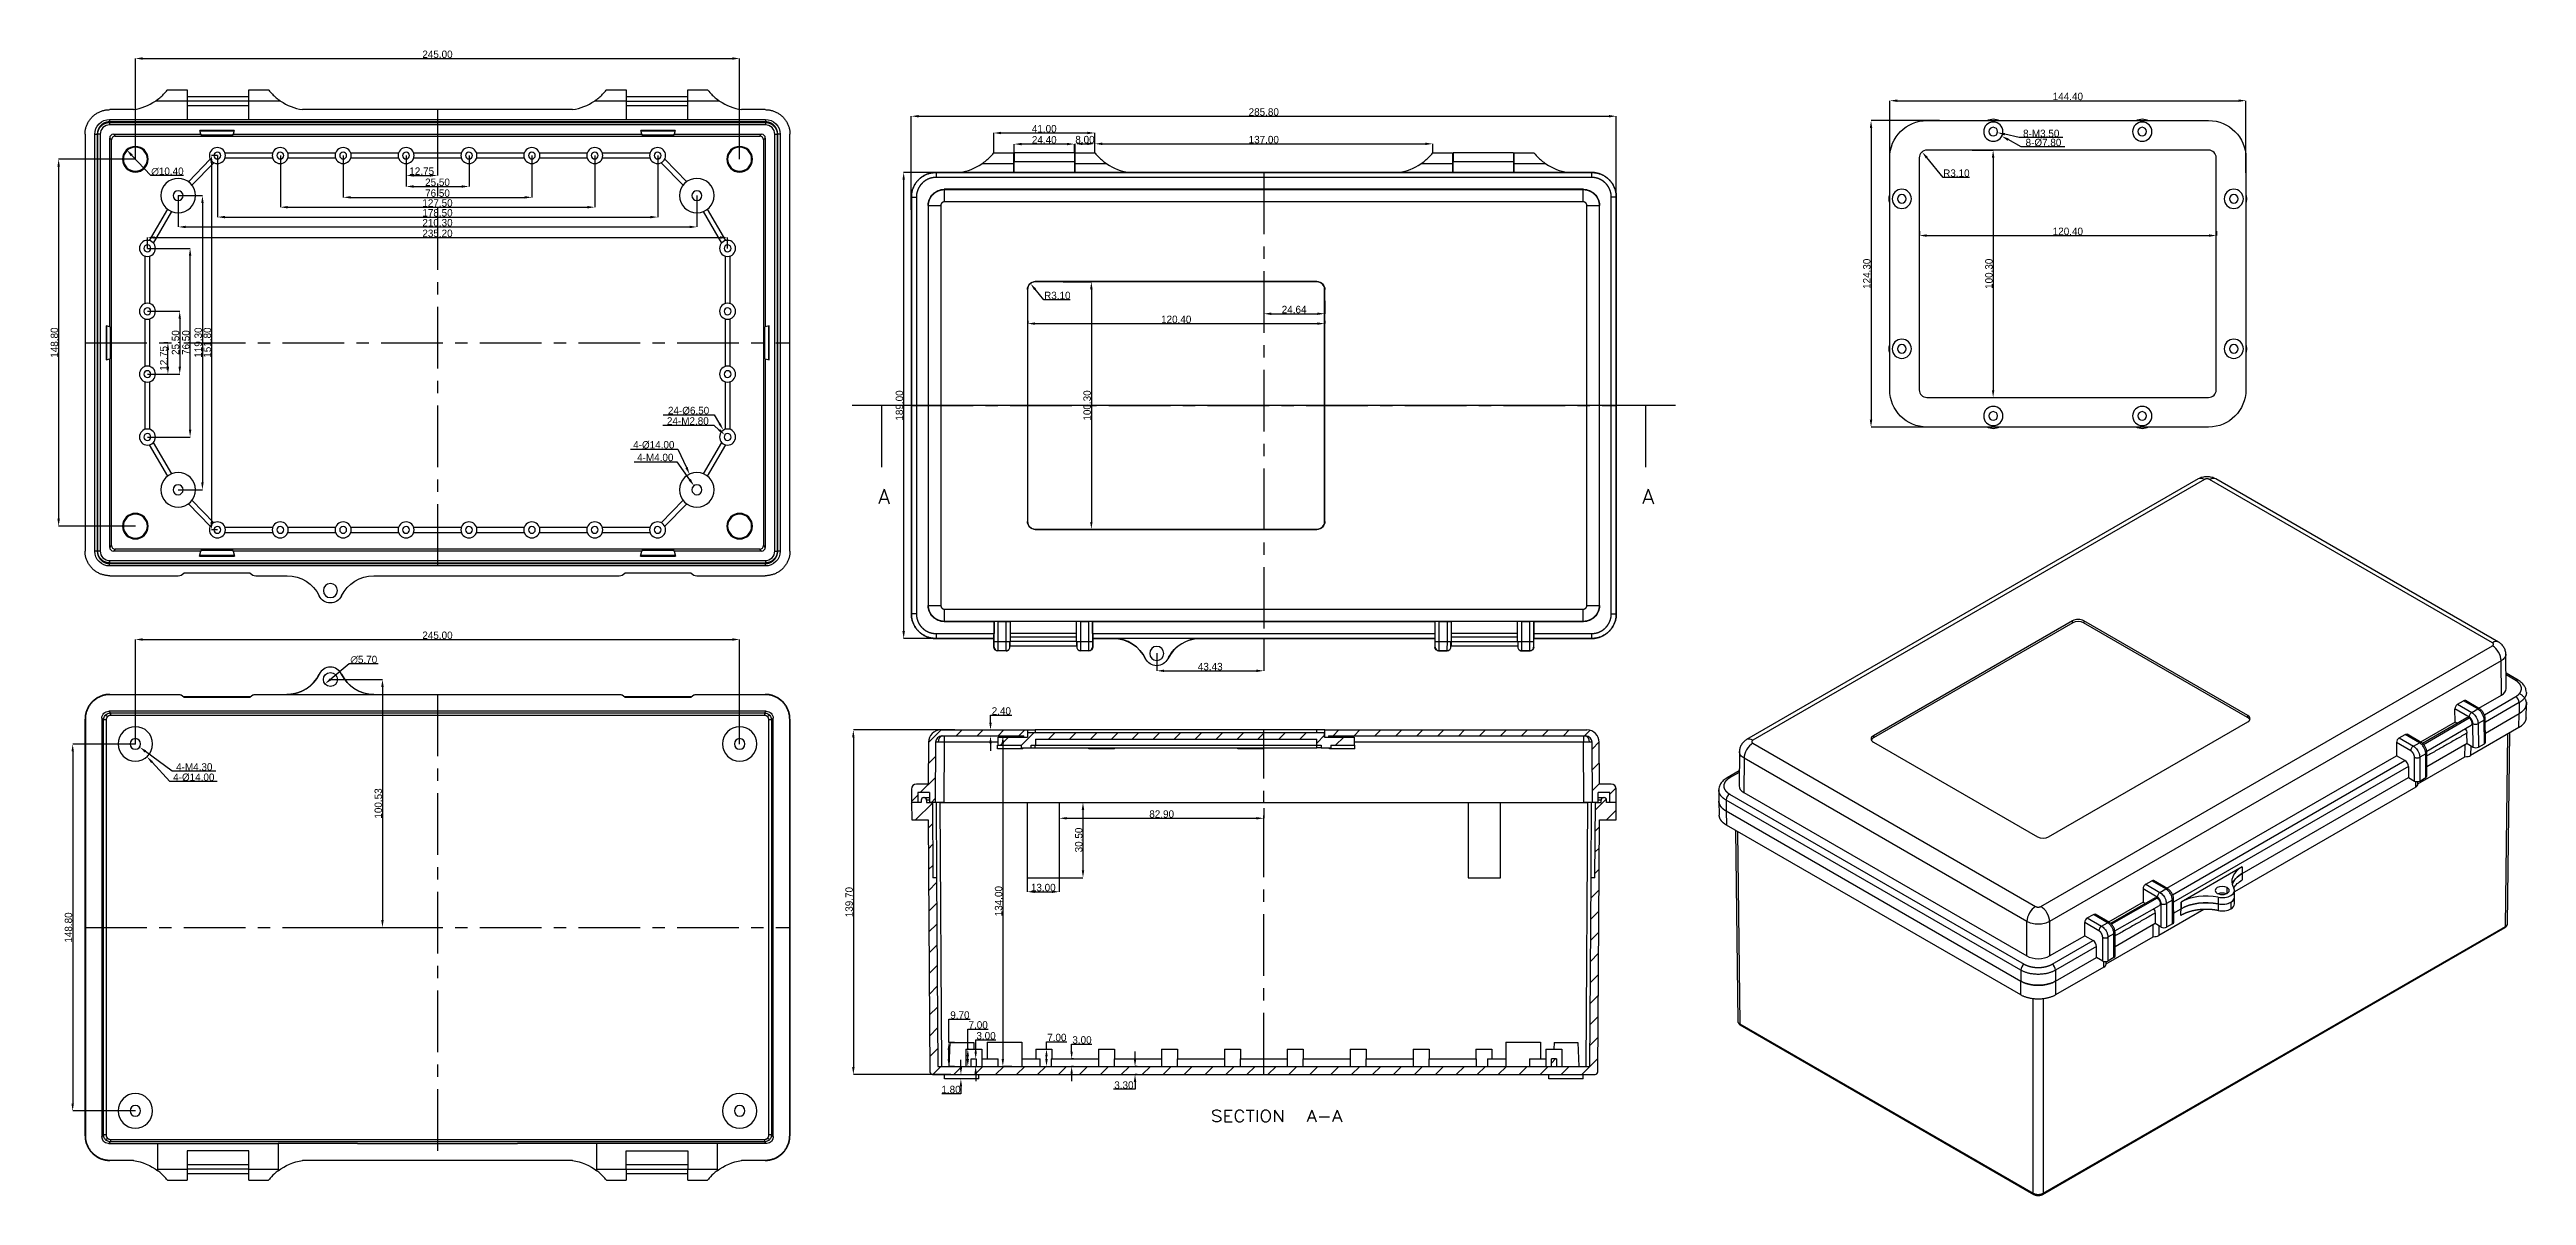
# Model space of a CAD drawing. Header units: inches. Extents: x 231 to 1236, y 43 to 508.
import ezdxf
from ezdxf.lldxf.tags import DXFTag

# ---------------------------------------------------------------- set-up
doc = ezdxf.new("R2010")
doc.units = ezdxf.units.IN
doc.header["$MEASUREMENT"] = 0
doc.linetypes.add('CENTER', pattern=[2, 1.25, -0.25, 0.25, -0.25])
for name, color, linetype in [('1', 7, 'Continuous'), ('图层1', 10, 'CENTER'), ('尺寸线', 80, 'Continuous')]:
    doc.layers.add(name, color=color, linetype=linetype)
doc.styles.add('blockfont', font='simplex.shx', dxfattribs={"bigfont": 'bigfont'})
tags = doc.linetypes.add('PHANTOM', pattern=[2.5, 1.25, -0.25, 0.25, -0.25, 0.25, -0.25]).pattern_tags.tags
tags[14:15] = [DXFTag(74, 4), DXFTag(75, 0), DXFTag(340, '0'), DXFTag(46, 0.0), DXFTag(50, 0.0), DXFTag(44, 0.0), DXFTag(45, 0.0)]
tags[12:13] = [DXFTag(74, 4), DXFTag(75, 0), DXFTag(340, '0'), DXFTag(46, 0.0), DXFTag(50, 0.0), DXFTag(44, 0.0), DXFTag(45, 0.0)]
tags[10:11] = [DXFTag(74, 4), DXFTag(75, 0), DXFTag(340, '0'), DXFTag(46, 0.0), DXFTag(50, 0.0), DXFTag(44, 0.0), DXFTag(45, 0.0)]
tags[8:9] = [DXFTag(74, 4), DXFTag(75, 0), DXFTag(340, '0'), DXFTag(46, 0.0), DXFTag(50, 0.0), DXFTag(44, 0.0), DXFTag(45, 0.0)]
tags[6:7] = [DXFTag(74, 4), DXFTag(75, 0), DXFTag(340, '0'), DXFTag(46, 0.0), DXFTag(50, 0.0), DXFTag(44, 0.0), DXFTag(45, 0.0)]
tags[4:5] = [DXFTag(74, 4), DXFTag(75, 0), DXFTag(340, '0'), DXFTag(46, 0.0), DXFTag(50, 0.0), DXFTag(44, 0.0), DXFTag(45, 0.0)]
doc.dimstyles.get("Standard").update_dxf_attribs({"dimtxt": 3, "dimasz": 3, "dimexe": 0, "dimexo": 0, "dimgap": 0.2, "dimtad": 1, "dimtoh": 1, "dimzin": 0, "dimdsep": 46, "dimtxsty": 'Standard', "dimcen": 0, "dimadec": 0, "dimazin": 0, "dimtfac": 1, "dimtofl": 0, "dimtmove": 0, "dimatfit": 3, "dimfxl": 1, "dimtolj": 1, "dimtzin": 0, "dimarcsym": 2})

msp = doc.modelspace()

# ---------------------------------------------------------------- texts
at = {"layer": '1', "color": 0, "style": 'blockfont'}
for s, height, width, p in [('A', 6, 1.038, (567.343, 323.355)), ('A', 6, 1.038, (877.168, 323.355)), ('SECTION ', 4.7625, 1.147, (702.262, 72.795)), ('A-A', 4.76, 1.147, (741.02, 72.795))]:
    msp.add_text(s, height=height, dxfattribs=dict(at, width=width)).set_placement(p)

# ---------------------------------------------------------------- blocks, each defined once
blk = doc.blocks.new('*D6')
at = {"layer": 'Defpoints', "color": 0}
for p in [(1121.9, 486.9), (977.5, 457.7), (1121.9, 457.7)]:
    blk.add_point(p, dxfattribs=at)
at = {"layer": '尺寸线', "color": 0, "lineweight": -2}
for p, q in [((977.5, 457.7), (977.5, 486.9)), ((980.5, 486.9), (1118.9, 486.9)), ((1121.9, 457.7), (1121.9, 486.9))]:
    blk.add_line(p, q, dxfattribs=at)
at = {"layer": '尺寸线', "color": 0}
for points in [[(980.5, 487.4), (980.5, 486.4), (977.5, 486.9)], [(1118.9, 487.4), (1118.9, 486.4), (1121.9, 486.9)]]:
    blk.add_solid(points, dxfattribs=at)
at = {"layer": '尺寸线', "color": 0, "insert": (1049.7, 488.6), "char_height": 3, "attachment_point": 5}
blk.add_mtext('\\A1;144.40', dxfattribs=at)
blk = doc.blocks.new('*D7')
at = {"layer": 'Defpoints', "color": 0}
for p in [(997.6, 478.8), (969.9, 354.5), (997.6, 354.5)]:
    blk.add_point(p, dxfattribs=at)
at = {"layer": '尺寸线', "color": 0, "lineweight": -2}
for p, q in [((997.6, 478.8), (969.9, 478.8)), ((969.9, 475.8), (969.9, 357.5)), ((997.6, 354.5), (969.9, 354.5))]:
    blk.add_line(p, q, dxfattribs=at)
at = {"layer": '尺寸线', "color": 0}
for points in [[(969.4, 475.8), (970.4, 475.8), (969.9, 478.8)], [(969.4, 357.5), (970.4, 357.5), (969.9, 354.5)]]:
    blk.add_solid(points, dxfattribs=at)
at = {"layer": '尺寸线', "color": 0, "insert": (968.2, 416.7), "char_height": 3, "attachment_point": 5, "rotation": 90}
blk.add_mtext('\\A1;124.30', dxfattribs=at)
blk = doc.blocks.new('*D8')
at = {"layer": 'Defpoints', "color": 0}
for p in [(1010.9, 466.8), (1010.9, 366.5), (1019.4, 366.5)]:
    blk.add_point(p, dxfattribs=at)
at = {"layer": '尺寸线', "color": 0, "lineweight": -2}
for p, q in [((1010.9, 466.8), (1019.4, 466.8)), ((1019.4, 463.8), (1019.4, 369.5)), ((1010.9, 366.5), (1019.4, 366.5))]:
    blk.add_line(p, q, dxfattribs=at)
at = {"layer": '尺寸线', "color": 0}
for points in [[(1018.9, 463.8), (1019.9, 463.8), (1019.4, 466.8)], [(1018.9, 369.5), (1019.9, 369.5), (1019.4, 366.5)]]:
    blk.add_solid(points, dxfattribs=at)
at = {"layer": '尺寸线', "color": 0, "insert": (1017.7, 416.7), "char_height": 3, "attachment_point": 5, "rotation": 90}
blk.add_mtext('\\A1;100.30', dxfattribs=at)
blk = doc.blocks.new('*D9')
at = {"layer": 'Defpoints', "color": 0}
for p in [(989.5, 434), (1109.9, 434), (1109.9, 432.2)]:
    blk.add_point(p, dxfattribs=at)
at = {"layer": '尺寸线', "color": 0, "lineweight": -2}
for p, q in [((989.5, 434), (989.5, 432.2)), ((992.5, 432.2), (1106.9, 432.2)), ((1109.9, 434), (1109.9, 432.2))]:
    blk.add_line(p, q, dxfattribs=at)
at = {"layer": '尺寸线', "color": 0}
for points in [[(992.5, 432.7), (992.5, 431.7), (989.5, 432.2)], [(1106.9, 432.7), (1106.9, 431.7), (1109.9, 432.2)]]:
    blk.add_solid(points, dxfattribs=at)
at = {"layer": '尺寸线', "color": 0, "insert": (1049.7, 433.9), "char_height": 3, "attachment_point": 5}
blk.add_mtext('\\A1;120.40', dxfattribs=at)
blk = doc.blocks.new('*D10')
at = {"layer": 'Defpoints', "color": 0}
for p in [(990.6, 466.1), (992.6, 463.7)]:
    blk.add_point(p, dxfattribs=at)
at = {"layer": '尺寸线', "color": 0, "lineweight": -2}
for p, q in [((999.1, 455.8), (992.5, 463.8)), ((1009.8, 455.8), (999.1, 455.8))]:
    blk.add_line(p, q, dxfattribs=at)
at = {"layer": '尺寸线', "color": 0}
blk.add_solid([(992.9, 464.1), (992.1, 463.5), (990.6, 466.1)], dxfattribs=at)
at = {"layer": '尺寸线', "color": 0, "insert": (1004.5, 457.5), "char_height": 3, "attachment_point": 5}
blk.add_mtext('\\A1;R3.10', dxfattribs=at)
blk = doc.blocks.new('*D11')
at = {"layer": 'Defpoints', "color": 0}
for p in [(1017.8, 474.7), (1021.2, 473.9)]:
    blk.add_point(p, dxfattribs=at)
at = {"layer": '尺寸线', "color": 0, "lineweight": -2}
for p, q in [((1029.9, 471.9), (1024.1, 473.3)), ((1047.6, 471.9), (1029.9, 471.9))]:
    blk.add_line(p, q, dxfattribs=at)
at = {"layer": '尺寸线', "color": 0}
blk.add_solid([(1024.2, 473.8), (1024, 472.8), (1021.2, 473.9)], dxfattribs=at)
at = {"layer": '尺寸线', "color": 0, "insert": (1038.9, 473.6), "char_height": 3, "attachment_point": 5}
blk.add_mtext('\\A1;8-M3.50', dxfattribs=at)
blk = doc.blocks.new('*D12')
at = {"layer": 'Defpoints', "color": 0}
for p in [(1016, 476.2), (1022.9, 472.5)]:
    blk.add_point(p, dxfattribs=at)
at = {"layer": '尺寸线', "color": 0, "lineweight": -2}
for p, q in [((1030.8, 468.2), (1025.5, 471.1)), ((1048.5, 468.2), (1030.8, 468.2))]:
    blk.add_line(p, q, dxfattribs=at)
at = {"layer": '尺寸线', "color": 0}
blk.add_solid([(1025.8, 471.5), (1025.3, 470.6), (1022.9, 472.5)], dxfattribs=at)
at = {"layer": '尺寸线', "color": 0, "insert": (1039.8, 469.9), "char_height": 3, "attachment_point": 5}
blk.add_mtext('\\A1;8-%%c7.80', dxfattribs=at)
blk = doc.blocks.new('*D13')
at = {"layer": 'Defpoints', "color": 0}
for p in [(628, 397.6), (748.4, 397.6), (748.4, 396.5)]:
    blk.add_point(p, dxfattribs=at)
at = {"layer": '尺寸线', "color": 0, "lineweight": -2}
for p, q in [((628, 397.6), (628, 396.5)), ((631, 396.5), (745.4, 396.5)), ((748.4, 397.6), (748.4, 396.5))]:
    blk.add_line(p, q, dxfattribs=at)
at = {"layer": '尺寸线', "color": 0}
for points in [[(631, 397), (631, 396), (628, 396.5)], [(745.4, 397), (745.4, 396), (748.4, 396.5)]]:
    blk.add_solid(points, dxfattribs=at)
at = {"layer": '尺寸线', "color": 0, "insert": (688.2, 398.2), "char_height": 3, "attachment_point": 5}
blk.add_mtext('\\A1;120.40', dxfattribs=at)
blk = doc.blocks.new('*D14')
at = {"layer": 'Defpoints', "color": 0}
for p in [(642.3, 413.4), (642.3, 313.1), (653.8, 313.1)]:
    blk.add_point(p, dxfattribs=at)
at = {"layer": '尺寸线', "color": 0, "lineweight": -2}
for p, q in [((642.3, 413.4), (653.8, 413.4)), ((653.8, 410.4), (653.8, 316.1)), ((642.3, 313.1), (653.8, 313.1))]:
    blk.add_line(p, q, dxfattribs=at)
at = {"layer": '尺寸线', "color": 0}
for points in [[(653.3, 410.4), (654.3, 410.4), (653.8, 413.4)], [(653.3, 316.1), (654.3, 316.1), (653.8, 313.1)]]:
    blk.add_solid(points, dxfattribs=at)
at = {"layer": '尺寸线', "color": 0, "insert": (652.1, 363.3), "char_height": 3, "attachment_point": 5, "rotation": 90}
blk.add_mtext('\\A1;100.30', dxfattribs=at)
blk = doc.blocks.new('*D15')
at = {"layer": 'Defpoints', "color": 0}
for p in [(629.1, 412.7), (631.1, 410.3)]:
    blk.add_point(p, dxfattribs=at)
at = {"layer": '尺寸线', "color": 0, "lineweight": -2}
for p, q in [((634.5, 406.2), (631, 410.4)), ((645.2, 406.2), (634.5, 406.2))]:
    blk.add_line(p, q, dxfattribs=at)
at = {"layer": '尺寸线', "color": 0}
blk.add_solid([(631.4, 410.7), (630.6, 410.1), (629.1, 412.7)], dxfattribs=at)
at = {"layer": '尺寸线', "color": 0, "insert": (640, 407.9), "char_height": 3, "attachment_point": 5}
blk.add_mtext('\\A1;R3.10', dxfattribs=at)
blk = doc.blocks.new('*D16')
at = {"layer": 'Defpoints', "color": 0}
for p in [(680.3, 262.8), (723.7, 268.8), (723.7, 255.7)]:
    blk.add_point(p, dxfattribs=at)
at = {"layer": '尺寸线', "color": 0, "lineweight": -2}
for p, q in [((680.3, 262.8), (680.3, 255.7)), ((723.7, 268.8), (723.7, 255.7)), ((683.3, 255.7), (720.7, 255.7))]:
    blk.add_line(p, q, dxfattribs=at)
at = {"layer": '尺寸线', "color": 0}
for points in [[(683.3, 256.2), (683.3, 255.2), (680.3, 255.7)], [(720.7, 256.2), (720.7, 255.2), (723.7, 255.7)]]:
    blk.add_solid(points, dxfattribs=at)
at = {"layer": '尺寸线', "color": 0, "insert": (702, 257.4), "char_height": 3, "attachment_point": 5}
blk.add_mtext('\\A1;43.43', dxfattribs=at)
blk = doc.blocks.new('*D17')
at = {"layer": 'Defpoints', "color": 0}
for p in [(723.7, 405.7), (748.4, 405.7), (748.4, 400.5)]:
    blk.add_point(p, dxfattribs=at)
at = {"layer": '尺寸线', "color": 0, "lineweight": -2}
for p, q in [((723.7, 405.7), (723.7, 400.5)), ((748.4, 405.7), (748.4, 400.5)), ((726.7, 400.5), (745.4, 400.5))]:
    blk.add_line(p, q, dxfattribs=at)
at = {"layer": '尺寸线', "color": 0}
for points in [[(726.7, 401), (726.7, 400), (723.7, 400.5)], [(745.4, 401), (745.4, 400), (748.4, 400.5)]]:
    blk.add_solid(points, dxfattribs=at)
at = {"layer": '尺寸线', "color": 0, "insert": (736, 402.2), "char_height": 3, "attachment_point": 5}
blk.add_mtext('\\A1;24.64', dxfattribs=at)
blk = doc.blocks.new('*D18')
at = {"layer": 'Defpoints', "color": 0}
for p in [(598.5, 231.7), (557.3, 92), (596.8, 92)]:
    blk.add_point(p, dxfattribs=at)
at = {"layer": '尺寸线', "color": 0, "lineweight": -2}
for p, q in [((598.5, 231.7), (557.3, 231.7)), ((557.3, 228.7), (557.3, 95)), ((596.8, 92), (557.3, 92))]:
    blk.add_line(p, q, dxfattribs=at)
at = {"layer": '尺寸线', "color": 0}
for points in [[(556.8, 228.7), (557.8, 228.7), (557.3, 231.7)], [(556.8, 95), (557.8, 95), (557.3, 92)]]:
    blk.add_solid(points, dxfattribs=at)
at = {"layer": '尺寸线', "color": 0, "insert": (555.6, 161.9), "char_height": 3, "attachment_point": 5, "rotation": 90}
blk.add_mtext('\\A1;139.70', dxfattribs=at)
blk = doc.blocks.new('*D19')
at = {"layer": 'Defpoints', "color": 0}
for p in [(601.1, 92), (600.9, 90.2), (601.1, 90.2)]:
    blk.add_point(p, dxfattribs=at)
at = {"layer": '尺寸线', "color": 0, "lineweight": -2}
for p, q in [((600.9, 95), (600.9, 98)), ((601.1, 92), (600.9, 92)), ((600.9, 84.2), (593.2, 84.2)), ((601.1, 90.2), (600.9, 90.2)), ((600.9, 87.2), (600.9, 84.2))]:
    blk.add_line(p, q, dxfattribs=at)
at = {"layer": '尺寸线', "color": 0}
for points in [[(600.4, 95), (601.4, 95), (600.9, 92)], [(600.4, 87.2), (601.4, 87.2), (600.9, 90.2)]]:
    blk.add_solid(points, dxfattribs=at)
at = {"layer": '尺寸线', "color": 0, "insert": (596.9, 85.9), "char_height": 3, "attachment_point": 5}
blk.add_mtext('\\A1;1.80', dxfattribs=at)
blk = doc.blocks.new('*D20')
at = {"layer": 'Defpoints', "color": 0}
for p in [(596, 105), (598.3, 105), (598.3, 95.3)]:
    blk.add_point(p, dxfattribs=at)
at = {"layer": '尺寸线', "color": 0, "lineweight": -2}
for p, q in [((596, 105), (596, 114.4)), ((596, 114.4), (604.7, 114.4)), ((598.3, 105), (596, 105)), ((596, 98.3), (596, 102)), ((598.3, 95.3), (596, 95.3))]:
    blk.add_line(p, q, dxfattribs=at)
at = {"layer": '尺寸线', "color": 0}
for points in [[(595.5, 102), (596.5, 102), (596, 105)], [(595.5, 98.3), (596.5, 98.3), (596, 95.3)]]:
    blk.add_solid(points, dxfattribs=at)
at = {"layer": '尺寸线', "color": 0, "insert": (600.5, 116.1), "char_height": 3, "attachment_point": 5}
blk.add_mtext('\\A1;9.70', dxfattribs=at)
blk = doc.blocks.new('*D21')
at = {"layer": 'Defpoints', "color": 0}
for p in [(603.7, 102.3), (604, 102.3), (604, 95.3)]:
    blk.add_point(p, dxfattribs=at)
at = {"layer": '尺寸线', "color": 0, "lineweight": -2}
for p, q in [((603.7, 102.3), (603.7, 110.4)), ((603.7, 110.4), (611.9, 110.4)), ((604, 102.3), (603.7, 102.3)), ((603.7, 98.3), (603.7, 99.3)), ((604, 95.3), (603.7, 95.3))]:
    blk.add_line(p, q, dxfattribs=at)
at = {"layer": '尺寸线', "color": 0}
for points in [[(603.2, 99.3), (604.2, 99.3), (603.7, 102.3)], [(603.2, 98.3), (604.2, 98.3), (603.7, 95.3)]]:
    blk.add_solid(points, dxfattribs=at)
at = {"layer": '尺寸线', "color": 0, "insert": (607.9, 112.1), "char_height": 3, "attachment_point": 5}
blk.add_mtext('\\A1;7.00', dxfattribs=at)
blk = doc.blocks.new('*D22')
at = {"layer": 'Defpoints', "color": 0}
for p in [(606.1, 98.3), (606.1, 95.3), (606.9, 98.3)]:
    blk.add_point(p, dxfattribs=at)
at = {"layer": '尺寸线', "color": 0, "lineweight": -2}
for p, q in [((606.9, 101.3), (606.9, 106)), ((606.9, 106), (615.1, 106)), ((606.1, 98.3), (606.9, 98.3)), ((606.1, 95.3), (606.9, 95.3)), ((606.9, 92.3), (606.9, 89.3))]:
    blk.add_line(p, q, dxfattribs=at)
at = {"layer": '尺寸线', "color": 0}
for points in [[(606.4, 101.3), (607.4, 101.3), (606.9, 98.3)], [(606.4, 92.3), (607.4, 92.3), (606.9, 95.3)]]:
    blk.add_solid(points, dxfattribs=at)
at = {"layer": '尺寸线', "color": 0, "insert": (611.1, 107.7), "char_height": 3, "attachment_point": 5}
blk.add_mtext('\\A1;3.00', dxfattribs=at)
blk = doc.blocks.new('*D24')
at = {"layer": 'Defpoints', "color": 0}
for p in [(645.8, 98.3), (646.5, 98.3), (646.5, 95.3)]:
    blk.add_point(p, dxfattribs=at)
at = {"layer": '尺寸线', "color": 0, "lineweight": -2}
for p, q in [((645.8, 101.3), (645.8, 104.3)), ((645.8, 104.3), (654, 104.3)), ((646.5, 98.3), (645.8, 98.3)), ((646.5, 95.3), (645.8, 95.3)), ((645.8, 92.3), (645.8, 89.3))]:
    blk.add_line(p, q, dxfattribs=at)
at = {"layer": '尺寸线', "color": 0}
for points in [[(645.3, 101.3), (646.3, 101.3), (645.8, 98.3)], [(645.3, 92.3), (646.3, 92.3), (645.8, 95.3)]]:
    blk.add_solid(points, dxfattribs=at)
at = {"layer": '尺寸线', "color": 0, "insert": (650, 106), "char_height": 3, "attachment_point": 5}
blk.add_mtext('\\A1;3.00', dxfattribs=at)
blk = doc.blocks.new('*D25')
at = {"layer": 'Defpoints', "color": 0}
for p in [(635.3, 102.3), (635.6, 102.3), (635.3, 95.3)]:
    blk.add_point(p, dxfattribs=at)
at = {"layer": '尺寸线', "color": 0, "lineweight": -2}
for p, q in [((635.3, 102.3), (635.6, 102.3)), ((635.6, 102.3), (635.6, 105.3)), ((635.6, 105.3), (643.8, 105.3)), ((635.3, 95.3), (635.6, 95.3)), ((635.6, 98.3), (635.6, 99.3))]:
    blk.add_line(p, q, dxfattribs=at)
at = {"layer": '尺寸线', "color": 0}
for points in [[(635.1, 99.3), (636.1, 99.3), (635.6, 102.3)], [(635.1, 98.3), (636.1, 98.3), (635.6, 95.3)]]:
    blk.add_solid(points, dxfattribs=at)
at = {"layer": '尺寸线', "color": 0, "insert": (639.8, 107), "char_height": 3, "attachment_point": 5}
blk.add_mtext('\\A1;7.00', dxfattribs=at)
blk = doc.blocks.new('*D26')
at = {"layer": 'Defpoints', "color": 0}
for p in [(511.2, 268.4), (266.2, 226), (511.2, 226)]:
    blk.add_point(p, dxfattribs=at)
at = {"layer": '尺寸线', "color": 0, "lineweight": -2}
for p, q in [((266.2, 226), (266.2, 268.4)), ((269.2, 268.4), (508.2, 268.4)), ((511.2, 226), (511.2, 268.4))]:
    blk.add_line(p, q, dxfattribs=at)
at = {"layer": '尺寸线', "color": 0}
for points in [[(269.2, 268.9), (269.2, 267.9), (266.2, 268.4)], [(508.2, 268.9), (508.2, 267.9), (511.2, 268.4)]]:
    blk.add_solid(points, dxfattribs=at)
at = {"layer": '尺寸线', "color": 0, "insert": (388.7, 270.1), "char_height": 3, "attachment_point": 5}
blk.add_mtext('\\A1;245.00', dxfattribs=at)
blk = doc.blocks.new('*D27')
at = {"layer": 'Defpoints', "color": 0}
for p in [(266.2, 226), (240.8, 77.2), (266.2, 77.2)]:
    blk.add_point(p, dxfattribs=at)
at = {"layer": '尺寸线', "color": 0, "lineweight": -2}
for p, q in [((266.2, 226), (240.8, 226)), ((240.8, 223), (240.8, 80.2)), ((266.2, 77.2), (240.8, 77.2))]:
    blk.add_line(p, q, dxfattribs=at)
at = {"layer": '尺寸线', "color": 0}
for points in [[(240.3, 223), (241.3, 223), (240.8, 226)], [(240.3, 80.2), (241.3, 80.2), (240.8, 77.2)]]:
    blk.add_solid(points, dxfattribs=at)
at = {"layer": '尺寸线', "color": 0, "insert": (239.1, 151.6), "char_height": 3, "attachment_point": 5, "rotation": 90}
blk.add_mtext('\\A1;148.80', dxfattribs=at)
blk = doc.blocks.new('*D28')
at = {"layer": 'Defpoints', "color": 0}
for p in [(866.6, 480.6), (580.8, 442.7), (866.6, 442.7)]:
    blk.add_point(p, dxfattribs=at)
at = {"layer": '尺寸线', "color": 0, "lineweight": -2}
for p, q in [((580.8, 442.7), (580.8, 480.6)), ((583.8, 480.6), (863.6, 480.6)), ((866.6, 442.7), (866.6, 480.6))]:
    blk.add_line(p, q, dxfattribs=at)
at = {"layer": '尺寸线', "color": 0}
for points in [[(583.8, 481.1), (583.8, 480.1), (580.8, 480.6)], [(863.6, 481.1), (863.6, 480.1), (866.6, 480.6)]]:
    blk.add_solid(points, dxfattribs=at)
at = {"layer": '尺寸线', "color": 0, "insert": (723.7, 482.3), "char_height": 3, "attachment_point": 5}
blk.add_mtext('\\A1;285.80', dxfattribs=at)
blk = doc.blocks.new('*D29')
at = {"layer": 'Defpoints', "color": 0}
for p in [(591.8, 457.8), (577.7, 268.8), (591.8, 268.8)]:
    blk.add_point(p, dxfattribs=at)
at = {"layer": '尺寸线', "color": 0, "lineweight": -2}
for p, q in [((591.8, 457.8), (577.7, 457.8)), ((577.7, 454.8), (577.7, 271.8)), ((591.8, 268.8), (577.7, 268.8))]:
    blk.add_line(p, q, dxfattribs=at)
at = {"layer": '尺寸线', "color": 0}
for points in [[(577.2, 454.8), (578.2, 454.8), (577.7, 457.8)], [(577.2, 271.8), (578.2, 271.8), (577.7, 268.8)]]:
    blk.add_solid(points, dxfattribs=at)
at = {"layer": '尺寸线', "color": 0, "insert": (576, 363.3), "char_height": 3, "attachment_point": 5, "rotation": 90}
blk.add_mtext('\\A1;189.00', dxfattribs=at)
blk = doc.blocks.new('*D30')
at = {"layer": 'Defpoints', "color": 0}
for p in [(655.2, 465.8), (792.2, 469.4), (792.2, 465.8)]:
    blk.add_point(p, dxfattribs=at)
at = {"layer": '尺寸线', "color": 0, "lineweight": -2}
for p, q in [((655.2, 465.8), (655.2, 469.4)), ((658.2, 469.4), (789.2, 469.4)), ((792.2, 465.8), (792.2, 469.4))]:
    blk.add_line(p, q, dxfattribs=at)
at = {"layer": '尺寸线', "color": 0}
for points in [[(658.2, 469.9), (658.2, 468.9), (655.2, 469.4)], [(789.2, 469.9), (789.2, 468.9), (792.2, 469.4)]]:
    blk.add_solid(points, dxfattribs=at)
at = {"layer": '尺寸线', "color": 0, "insert": (723.7, 471.1), "char_height": 3, "attachment_point": 5}
blk.add_mtext('\\A1;137.00', dxfattribs=at)
blk = doc.blocks.new('*D31')
at = {"layer": 'Defpoints', "color": 0}
for p in [(647.2, 465.8), (655.2, 469.4), (655.2, 465.8)]:
    blk.add_point(p, dxfattribs=at)
at = {"layer": '尺寸线', "color": 0, "lineweight": -2}
for p, q in [((647.2, 465.8), (647.2, 469.4)), ((650.2, 469.4), (652.2, 469.4)), ((655.2, 465.8), (655.2, 469.4))]:
    blk.add_line(p, q, dxfattribs=at)
at = {"layer": '尺寸线', "color": 0}
for points in [[(650.2, 469.9), (650.2, 468.9), (647.2, 469.4)], [(652.2, 469.9), (652.2, 468.9), (655.2, 469.4)]]:
    blk.add_solid(points, dxfattribs=at)
at = {"layer": '尺寸线', "color": 0, "insert": (651.2, 471.1), "char_height": 3, "attachment_point": 5}
blk.add_mtext('\\A1;8.00', dxfattribs=at)
blk = doc.blocks.new('*D32')
at = {"layer": 'Defpoints', "color": 0}
for p in [(622.5, 469.3), (622.5, 465.8), (646.9, 465.8)]:
    blk.add_point(p, dxfattribs=at)
at = {"layer": '尺寸线', "color": 0, "lineweight": -2}
for p, q in [((622.5, 465.8), (622.5, 469.3)), ((643.9, 469.3), (625.5, 469.3)), ((646.9, 465.8), (646.9, 469.3))]:
    blk.add_line(p, q, dxfattribs=at)
at = {"layer": '尺寸线', "color": 0}
for points in [[(625.5, 469.8), (625.5, 468.8), (622.5, 469.3)], [(643.9, 469.8), (643.9, 468.8), (646.9, 469.3)]]:
    blk.add_solid(points, dxfattribs=at)
at = {"layer": '尺寸线', "color": 0, "insert": (634.7, 471), "char_height": 3, "attachment_point": 5}
blk.add_mtext('\\A1;24.40', dxfattribs=at)
blk = doc.blocks.new('*D33')
at = {"layer": 'Defpoints', "color": 0}
for p in [(655.2, 473.8), (614.2, 465.8), (655.2, 465.8)]:
    blk.add_point(p, dxfattribs=at)
at = {"layer": '尺寸线', "color": 0, "lineweight": -2}
for p, q in [((614.2, 465.8), (614.2, 473.8)), ((617.2, 473.8), (652.2, 473.8)), ((655.2, 465.8), (655.2, 473.8))]:
    blk.add_line(p, q, dxfattribs=at)
at = {"layer": '尺寸线', "color": 0}
for points in [[(617.2, 474.3), (617.2, 473.3), (614.2, 473.8)], [(652.2, 474.3), (652.2, 473.3), (655.2, 473.8)]]:
    blk.add_solid(points, dxfattribs=at)
at = {"layer": '尺寸线', "color": 0, "insert": (634.7, 475.5), "char_height": 3, "attachment_point": 5}
blk.add_mtext('\\A1;41.00', dxfattribs=at)
blk = doc.blocks.new('*D35')
at = {"layer": 'Defpoints', "color": 0}
for p in [(299.5, 464.7), (478, 464.7), (478, 439.7)]:
    blk.add_point(p, dxfattribs=at)
at = {"layer": '尺寸线', "color": 0, "lineweight": -2}
for p, q in [((299.5, 464.7), (299.5, 439.7)), ((478, 464.7), (478, 439.7)), ((302.5, 439.7), (475, 439.7))]:
    blk.add_line(p, q, dxfattribs=at)
at = {"layer": '尺寸线', "color": 0}
for points in [[(302.5, 440.2), (302.5, 439.2), (299.5, 439.7)], [(475, 440.2), (475, 439.2), (478, 439.7)]]:
    blk.add_solid(points, dxfattribs=at)
at = {"layer": '尺寸线', "color": 0, "insert": (388.7, 441.4), "char_height": 3, "attachment_point": 5}
blk.add_mtext('\\A1;178.50', dxfattribs=at)
blk = doc.blocks.new('*D36')
at = {"layer": 'Defpoints', "color": 0}
for p in [(325, 464.7), (452.5, 464.7), (452.5, 443.7)]:
    blk.add_point(p, dxfattribs=at)
at = {"layer": '尺寸线', "color": 0, "lineweight": -2}
for p, q in [((325, 464.7), (325, 443.7)), ((452.5, 464.7), (452.5, 443.7)), ((328, 443.7), (449.5, 443.7))]:
    blk.add_line(p, q, dxfattribs=at)
at = {"layer": '尺寸线', "color": 0}
for points in [[(328, 444.2), (328, 443.2), (325, 443.7)], [(449.5, 444.2), (449.5, 443.2), (452.5, 443.7)]]:
    blk.add_solid(points, dxfattribs=at)
at = {"layer": '尺寸线', "color": 0, "insert": (388.7, 445.4), "char_height": 3, "attachment_point": 5}
blk.add_mtext('\\A1;127.50', dxfattribs=at)
blk = doc.blocks.new('*D37')
at = {"layer": 'Defpoints', "color": 0}
for p in [(350.5, 464.7), (427, 464.7), (427, 447.7)]:
    blk.add_point(p, dxfattribs=at)
at = {"layer": '尺寸线', "color": 0, "lineweight": -2}
for p, q in [((350.5, 464.7), (350.5, 447.7)), ((427, 464.7), (427, 447.7)), ((353.5, 447.7), (424, 447.7))]:
    blk.add_line(p, q, dxfattribs=at)
at = {"layer": '尺寸线', "color": 0}
for points in [[(353.5, 448.2), (353.5, 447.2), (350.5, 447.7)], [(424, 448.2), (424, 447.2), (427, 447.7)]]:
    blk.add_solid(points, dxfattribs=at)
at = {"layer": '尺寸线', "color": 0, "insert": (388.7, 449.4), "char_height": 3, "attachment_point": 5}
blk.add_mtext('\\A1;76.50', dxfattribs=at)
blk = doc.blocks.new('*D38')
at = {"layer": 'Defpoints', "color": 0}
for p in [(376, 464.7), (401.5, 464.7), (401.5, 452.1)]:
    blk.add_point(p, dxfattribs=at)
at = {"layer": '尺寸线', "color": 0, "lineweight": -2}
for p, q in [((376, 464.7), (376, 452.1)), ((401.5, 464.7), (401.5, 452.1)), ((379, 452.1), (398.5, 452.1))]:
    blk.add_line(p, q, dxfattribs=at)
at = {"layer": '尺寸线', "color": 0}
for points in [[(379, 452.6), (379, 451.6), (376, 452.1)], [(398.5, 452.6), (398.5, 451.6), (401.5, 452.1)]]:
    blk.add_solid(points, dxfattribs=at)
at = {"layer": '尺寸线', "color": 0, "insert": (388.7, 453.8), "char_height": 3, "attachment_point": 5}
blk.add_mtext('\\A1;25.50', dxfattribs=at)
blk = doc.blocks.new('*D39')
at = {"layer": 'Defpoints', "color": 0}
for p in [(376, 464.7), (388.7, 464.7), (388.7, 456.6)]:
    blk.add_point(p, dxfattribs=at)
at = {"layer": '尺寸线', "color": 0, "lineweight": -2}
for p, q in [((376, 464.7), (376, 456.6)), ((388.7, 464.7), (388.7, 456.6)), ((379, 456.6), (385.7, 456.6))]:
    blk.add_line(p, q, dxfattribs=at)
at = {"layer": '尺寸线', "color": 0}
for points in [[(379, 457.1), (379, 456.1), (376, 456.6)], [(385.7, 457.1), (385.7, 456.1), (388.7, 456.6)]]:
    blk.add_solid(points, dxfattribs=at)
at = {"layer": '尺寸线', "color": 0, "insert": (382.3, 458.3), "char_height": 3, "attachment_point": 5}
blk.add_mtext('\\A1;12.75', dxfattribs=at)
blk = doc.blocks.new('*D40')
at = {"layer": 'Defpoints', "color": 0}
for p in [(299.5, 464.7), (297.1, 312.9), (299.5, 312.9)]:
    blk.add_point(p, dxfattribs=at)
at = {"layer": '尺寸线', "color": 0, "lineweight": -2}
for p, q in [((299.5, 464.7), (297.1, 464.7)), ((297.1, 461.7), (297.1, 315.9)), ((299.5, 312.9), (297.1, 312.9))]:
    blk.add_line(p, q, dxfattribs=at)
at = {"layer": '尺寸线', "color": 0}
for points in [[(296.6, 461.7), (297.6, 461.7), (297.1, 464.7)], [(296.6, 315.9), (297.6, 315.9), (297.1, 312.9)]]:
    blk.add_solid(points, dxfattribs=at)
at = {"layer": '尺寸线', "color": 0, "insert": (295.4, 388.8), "char_height": 3, "attachment_point": 5, "rotation": 90}
blk.add_mtext('\\A1;151.80', dxfattribs=at)
blk = doc.blocks.new('*D41')
at = {"layer": 'Defpoints', "color": 0}
for p in [(283.6, 448.4), (283.6, 329.1), (293.4, 329.1)]:
    blk.add_point(p, dxfattribs=at)
at = {"layer": '尺寸线', "color": 0, "lineweight": -2}
for p, q in [((283.6, 448.4), (293.4, 448.4)), ((293.4, 445.4), (293.4, 332.1)), ((283.6, 329.1), (293.4, 329.1))]:
    blk.add_line(p, q, dxfattribs=at)
at = {"layer": '尺寸线', "color": 0}
for points in [[(292.9, 445.4), (293.9, 445.4), (293.4, 448.4)], [(292.9, 332.1), (293.9, 332.1), (293.4, 329.1)]]:
    blk.add_solid(points, dxfattribs=at)
at = {"layer": '尺寸线', "color": 0, "insert": (291.7, 388.8), "char_height": 3, "attachment_point": 5, "rotation": 90}
blk.add_mtext('\\A1;119.30', dxfattribs=at)
blk = doc.blocks.new('*D42')
at = {"layer": 'Defpoints', "color": 0}
for p in [(271.1, 427), (288.4, 427), (271.1, 350.5)]:
    blk.add_point(p, dxfattribs=at)
at = {"layer": '尺寸线', "color": 0, "lineweight": -2}
for p, q in [((271.1, 427), (288.4, 427)), ((288.4, 353.5), (288.4, 424)), ((271.1, 350.5), (288.4, 350.5))]:
    blk.add_line(p, q, dxfattribs=at)
at = {"layer": '尺寸线', "color": 0}
for points in [[(287.9, 424), (288.9, 424), (288.4, 427)], [(287.9, 353.5), (288.9, 353.5), (288.4, 350.5)]]:
    blk.add_solid(points, dxfattribs=at)
at = {"layer": '尺寸线', "color": 0, "insert": (286.7, 388.8), "char_height": 3, "attachment_point": 5, "rotation": 90}
blk.add_mtext('\\A1;76.50', dxfattribs=at)
blk = doc.blocks.new('*D43')
at = {"layer": 'Defpoints', "color": 0}
for p in [(271.1, 401.5), (271.1, 376), (284.2, 376)]:
    blk.add_point(p, dxfattribs=at)
at = {"layer": '尺寸线', "color": 0, "lineweight": -2}
for p, q in [((271.1, 401.5), (284.2, 401.5)), ((284.2, 398.5), (284.2, 379)), ((271.1, 376), (284.2, 376))]:
    blk.add_line(p, q, dxfattribs=at)
at = {"layer": '尺寸线', "color": 0}
for points in [[(283.7, 398.5), (284.7, 398.5), (284.2, 401.5)], [(283.7, 379), (284.7, 379), (284.2, 376)]]:
    blk.add_solid(points, dxfattribs=at)
at = {"layer": '尺寸线', "color": 0, "insert": (282.5, 388.8), "char_height": 3, "attachment_point": 5, "rotation": 90}
blk.add_mtext('\\A1;25.50', dxfattribs=at)
blk = doc.blocks.new('*D44')
at = {"layer": 'Defpoints', "color": 0}
for p in [(277.7, 388.8), (279.4, 388.8), (271.1, 376)]:
    blk.add_point(p, dxfattribs=at)
at = {"layer": '尺寸线', "color": 0, "lineweight": -2}
for p, q in [((277.7, 388.8), (279.4, 388.8)), ((279.4, 379), (279.4, 385.8)), ((271.1, 376), (279.4, 376))]:
    blk.add_line(p, q, dxfattribs=at)
at = {"layer": '尺寸线', "color": 0}
for points in [[(278.9, 385.8), (279.9, 385.8), (279.4, 388.8)], [(278.9, 379), (279.9, 379), (279.4, 376)]]:
    blk.add_solid(points, dxfattribs=at)
at = {"layer": '尺寸线', "color": 0, "insert": (277.7, 382.4), "char_height": 3, "attachment_point": 5, "rotation": 90}
blk.add_mtext('\\A1;12.75', dxfattribs=at)
blk = doc.blocks.new('*D45')
at = {"layer": 'Defpoints', "color": 0}
for p in [(283.6, 448.4), (493.9, 448.4), (493.9, 435.7)]:
    blk.add_point(p, dxfattribs=at)
at = {"layer": '尺寸线', "color": 0, "lineweight": -2}
for p, q in [((283.6, 448.4), (283.6, 435.7)), ((493.9, 448.4), (493.9, 435.7)), ((286.6, 435.7), (490.9, 435.7))]:
    blk.add_line(p, q, dxfattribs=at)
at = {"layer": '尺寸线', "color": 0}
for points in [[(286.6, 436.2), (286.6, 435.2), (283.6, 435.7)], [(490.9, 436.2), (490.9, 435.2), (493.9, 435.7)]]:
    blk.add_solid(points, dxfattribs=at)
at = {"layer": '尺寸线', "color": 0, "insert": (388.7, 437.4), "char_height": 3, "attachment_point": 5}
blk.add_mtext('\\A1;210.30', dxfattribs=at)
blk = doc.blocks.new('*D46')
at = {"layer": 'Defpoints', "color": 0}
for p in [(271.1, 427), (506.3, 431.4), (506.3, 427)]:
    blk.add_point(p, dxfattribs=at)
at = {"layer": '尺寸线', "color": 0, "lineweight": -2}
for p, q in [((271.1, 427), (271.1, 431.4)), ((274.1, 431.4), (503.3, 431.4)), ((506.3, 427), (506.3, 431.4))]:
    blk.add_line(p, q, dxfattribs=at)
at = {"layer": '尺寸线', "color": 0}
for points in [[(274.1, 431.9), (274.1, 430.9), (271.1, 431.4)], [(503.3, 431.9), (503.3, 430.9), (506.3, 431.4)]]:
    blk.add_solid(points, dxfattribs=at)
at = {"layer": '尺寸线', "color": 0, "insert": (388.7, 433.1), "char_height": 3, "attachment_point": 5}
blk.add_mtext('\\A1;235.20', dxfattribs=at)
blk = doc.blocks.new('*D47')
at = {"layer": 'Defpoints', "color": 0}
for p in [(511.2, 504), (266.2, 463.2), (511.2, 463.2)]:
    blk.add_point(p, dxfattribs=at)
at = {"layer": '尺寸线', "color": 0, "lineweight": -2}
for p, q in [((266.2, 463.2), (266.2, 504)), ((269.2, 504), (508.2, 504)), ((511.2, 463.2), (511.2, 504))]:
    blk.add_line(p, q, dxfattribs=at)
at = {"layer": '尺寸线', "color": 0}
for points in [[(269.2, 504.5), (269.2, 503.5), (266.2, 504)], [(508.2, 504.5), (508.2, 503.5), (511.2, 504)]]:
    blk.add_solid(points, dxfattribs=at)
at = {"layer": '尺寸线', "color": 0, "insert": (388.7, 505.7), "char_height": 3, "attachment_point": 5}
blk.add_mtext('\\A1;245.00', dxfattribs=at)
blk = doc.blocks.new('*D48')
at = {"layer": 'Defpoints', "color": 0}
for p in [(266.2, 463.2), (235.1, 314.4), (266.2, 314.4)]:
    blk.add_point(p, dxfattribs=at)
at = {"layer": '尺寸线', "color": 0, "lineweight": -2}
for p, q in [((266.2, 463.2), (235.1, 463.2)), ((235.1, 460.2), (235.1, 317.4)), ((266.2, 314.4), (235.1, 314.4))]:
    blk.add_line(p, q, dxfattribs=at)
at = {"layer": '尺寸线', "color": 0}
for points in [[(234.6, 460.2), (235.6, 460.2), (235.1, 463.2)], [(234.6, 317.4), (235.6, 317.4), (235.1, 314.4)]]:
    blk.add_solid(points, dxfattribs=at)
at = {"layer": '尺寸线', "color": 0, "insert": (233.4, 388.8), "char_height": 3, "attachment_point": 5, "rotation": 90}
blk.add_mtext('\\A1;148.80', dxfattribs=at)
blk = doc.blocks.new('*D49')
at = {"layer": 'Defpoints', "color": 0}
for p in [(492.7, 330.7), (495, 327.5)]:
    blk.add_point(p, dxfattribs=at)
at = {"layer": '尺寸线', "color": 0, "lineweight": -2}
for p, q in [((468.5, 340.5), (485.7, 340.5)), ((485.7, 340.5), (490.9, 333.2))]:
    blk.add_line(p, q, dxfattribs=at)
at = {"layer": '尺寸线', "color": 0}
blk.add_solid([(491.4, 333.5), (490.5, 332.9), (492.7, 330.7)], dxfattribs=at)
at = {"layer": '尺寸线', "color": 0, "insert": (477, 342.2), "char_height": 3, "attachment_point": 5}
blk.add_mtext('\\A1;4-M4.00', dxfattribs=at)
blk = doc.blocks.new('*D50')
at = {"layer": 'Defpoints', "color": 0}
for p in [(490.9, 335.4), (496.8, 322.8)]:
    blk.add_point(p, dxfattribs=at)
at = {"layer": '尺寸线', "color": 0, "lineweight": -2}
for p, q in [((466.9, 345.6), (486.1, 345.6)), ((486.1, 345.6), (489.6, 338.2))]:
    blk.add_line(p, q, dxfattribs=at)
at = {"layer": '尺寸线', "color": 0}
blk.add_solid([(490.1, 338.4), (489.2, 337.9), (490.9, 335.4)], dxfattribs=at)
at = {"layer": '尺寸线', "color": 0, "insert": (476.4, 347.3), "char_height": 3, "attachment_point": 5}
blk.add_mtext('\\A1;4-%%c14.00', dxfattribs=at)
blk = doc.blocks.new('*D51')
at = {"layer": 'Defpoints', "color": 0}
for p in [(505.2, 351.4), (507.4, 349.6)]:
    blk.add_point(p, dxfattribs=at)
at = {"layer": '尺寸线', "color": 0, "lineweight": -2}
for p, q in [((480, 355.3), (500.7, 355.3)), ((500.7, 355.3), (502.9, 353.3))]:
    blk.add_line(p, q, dxfattribs=at)
at = {"layer": '尺寸线', "color": 0}
blk.add_solid([(503.3, 353.7), (502.6, 353), (505.2, 351.4)], dxfattribs=at)
at = {"layer": '尺寸线', "color": 0, "insert": (490.2, 357), "char_height": 3, "attachment_point": 5}
blk.add_mtext('\\A1;24-M2.80', dxfattribs=at)
blk = doc.blocks.new('*D52')
at = {"layer": 'Defpoints', "color": 0}
for p in [(504.6, 353.3), (508, 347.7)]:
    blk.add_point(p, dxfattribs=at)
at = {"layer": '尺寸线', "color": 0, "lineweight": -2}
for p, q in [((480.2, 359.5), (500.9, 359.5)), ((500.9, 359.5), (503.1, 355.9))]:
    blk.add_line(p, q, dxfattribs=at)
at = {"layer": '尺寸线', "color": 0}
blk.add_solid([(503.5, 356.1), (502.7, 355.6), (504.6, 353.3)], dxfattribs=at)
at = {"layer": '尺寸线', "color": 0, "insert": (490.5, 361.2), "char_height": 3, "attachment_point": 5}
blk.add_mtext('\\A1;24-%%c6.50', dxfattribs=at)
blk = doc.blocks.new('*D53')
at = {"layer": 'Defpoints', "color": 0}
for p in [(262.7, 467), (269.8, 459.4)]:
    blk.add_point(p, dxfattribs=at)
at = {"layer": '尺寸线', "color": 0, "lineweight": -2}
for p, q in [((272.5, 456.5), (264.7, 464.8)), ((285.7, 456.5), (272.5, 456.5))]:
    blk.add_line(p, q, dxfattribs=at)
at = {"layer": '尺寸线', "color": 0}
blk.add_solid([(265.1, 465.1), (264.3, 464.4), (262.7, 467)], dxfattribs=at)
at = {"layer": '尺寸线', "color": 0, "insert": (279.2, 458.2), "char_height": 3, "attachment_point": 5}
blk.add_mtext('\\A1;∅10.40', dxfattribs=at)
blk = doc.blocks.new('*D54')
at = {"layer": 'Defpoints', "color": 0}
for p in [(264.5, 227.3), (267.9, 224.8)]:
    blk.add_point(p, dxfattribs=at)
at = {"layer": '尺寸线', "color": 0, "lineweight": -2}
for p, q in [((281.1, 215), (270.3, 223)), ((298.8, 215), (281.1, 215))]:
    blk.add_line(p, q, dxfattribs=at)
at = {"layer": '尺寸线', "color": 0}
blk.add_solid([(270.6, 223.4), (270, 222.6), (267.9, 224.8)], dxfattribs=at)
at = {"layer": '尺寸线', "color": 0, "insert": (290.1, 216.7), "char_height": 3, "attachment_point": 5}
blk.add_mtext('\\A1;4-M4.30', dxfattribs=at)
blk = doc.blocks.new('*D55')
at = {"layer": 'Defpoints', "color": 0}
for p in [(261.5, 231.2), (270.9, 220.9)]:
    blk.add_point(p, dxfattribs=at)
at = {"layer": '尺寸线', "color": 0, "lineweight": -2}
for p, q in [((280.2, 210.8), (273, 218.7)), ((299.4, 210.8), (280.2, 210.8))]:
    blk.add_line(p, q, dxfattribs=at)
at = {"layer": '尺寸线', "color": 0}
blk.add_solid([(273.3, 219), (272.6, 218.3), (270.9, 220.9)], dxfattribs=at)
at = {"layer": '尺寸线', "color": 0, "insert": (289.9, 212.5), "char_height": 3, "attachment_point": 5}
blk.add_mtext('\\A1;4-%%c14.00', dxfattribs=at)
blk = doc.blocks.new('*D56')
at = {"layer": 'Defpoints', "color": 0}
for p in [(347.5, 254), (343.1, 250.4)]:
    blk.add_point(p, dxfattribs=at)
at = {"layer": '尺寸线', "color": 0, "lineweight": -2}
for p, q in [((352.9, 258.5), (345.4, 252.3)), ((364.6, 258.5), (352.9, 258.5))]:
    blk.add_line(p, q, dxfattribs=at)
at = {"layer": '尺寸线', "color": 0}
blk.add_solid([(345.1, 252.7), (345.7, 251.9), (343.1, 250.4)], dxfattribs=at)
at = {"layer": '尺寸线', "color": 0, "insert": (358.8, 260.2), "char_height": 3, "attachment_point": 5}
blk.add_mtext('\\A1;∅5.70', dxfattribs=at)
blk = doc.blocks.new('*D57')
at = {"layer": 'Defpoints', "color": 0}
for p in [(634.3, 202.3), (634.3, 171.8), (650.4, 171.8)]:
    blk.add_point(p, dxfattribs=at)
at = {"layer": '尺寸线', "color": 0, "lineweight": -2}
for p, q in [((634.3, 202.3), (650.4, 202.3)), ((650.4, 199.3), (650.4, 174.8)), ((634.3, 171.8), (650.4, 171.8))]:
    blk.add_line(p, q, dxfattribs=at)
at = {"layer": '尺寸线', "color": 0}
for points in [[(649.9, 199.3), (650.9, 199.3), (650.4, 202.3)], [(649.9, 174.8), (650.9, 174.8), (650.4, 171.8)]]:
    blk.add_solid(points, dxfattribs=at)
at = {"layer": '尺寸线', "color": 0, "insert": (648.7, 187.1), "char_height": 3, "attachment_point": 5, "rotation": 90}
blk.add_mtext('\\A1;30.50', dxfattribs=at)
blk = doc.blocks.new('*D58')
at = {"layer": 'Defpoints', "color": 0}
for p in [(627.8, 171.8), (640.8, 171.8), (640.8, 166.1)]:
    blk.add_point(p, dxfattribs=at)
at = {"layer": '尺寸线', "color": 0, "lineweight": -2}
for p, q in [((627.8, 171.8), (627.8, 166.1)), ((640.8, 171.8), (640.8, 166.1)), ((630.8, 166.1), (637.8, 166.1))]:
    blk.add_line(p, q, dxfattribs=at)
at = {"layer": '尺寸线', "color": 0}
for points in [[(630.8, 166.6), (630.8, 165.6), (627.8, 166.1)], [(637.8, 166.6), (637.8, 165.6), (640.8, 166.1)]]:
    blk.add_solid(points, dxfattribs=at)
at = {"layer": '尺寸线', "color": 0, "insert": (634.3, 167.8), "char_height": 3, "attachment_point": 5}
blk.add_mtext('\\A1;13.00', dxfattribs=at)
blk = doc.blocks.new('*D59')
at = {"layer": 'Defpoints', "color": 0}
for p in [(640.8, 200), (723.7, 200), (723.7, 195.9)]:
    blk.add_point(p, dxfattribs=at)
at = {"layer": '尺寸线', "color": 0, "lineweight": -2}
for p, q in [((640.8, 200), (640.8, 195.9)), ((643.8, 195.9), (720.7, 195.9)), ((723.7, 200), (723.7, 195.9))]:
    blk.add_line(p, q, dxfattribs=at)
at = {"layer": '尺寸线', "color": 0}
for points in [[(643.8, 196.4), (643.8, 195.4), (640.8, 195.9)], [(720.7, 196.4), (720.7, 195.4), (723.7, 195.9)]]:
    blk.add_solid(points, dxfattribs=at)
at = {"layer": '尺寸线', "color": 0, "insert": (682.3, 197.6), "char_height": 3, "attachment_point": 5}
blk.add_mtext('\\A1;82.90', dxfattribs=at)
blk = doc.blocks.new('*D61')
at = {"layer": 'Defpoints', "color": 0}
for p in [(345.3, 252.2), (345.3, 151.6), (366.4, 151.6)]:
    blk.add_point(p, dxfattribs=at)
at = {"layer": '尺寸线', "color": 0, "lineweight": -2}
for p, q in [((345.3, 252.2), (366.4, 252.2)), ((366.4, 249.2), (366.4, 154.6)), ((345.3, 151.6), (366.4, 151.6))]:
    blk.add_line(p, q, dxfattribs=at)
at = {"layer": '尺寸线', "color": 0}
for points in [[(365.9, 249.2), (366.9, 249.2), (366.4, 252.2)], [(365.9, 154.6), (366.9, 154.6), (366.4, 151.6)]]:
    blk.add_solid(points, dxfattribs=at)
at = {"layer": '尺寸线', "color": 0, "insert": (364.7, 201.9), "char_height": 3, "attachment_point": 5, "rotation": 90}
blk.add_mtext('\\A1;100.53', dxfattribs=at)
blk = doc.blocks.new('*D62')
at = {"layer": 'Defpoints', "color": 0}
for p in [(605.1, 229.3), (617.9, 95.3), (621.6, 95.3)]:
    blk.add_point(p, dxfattribs=at)
at = {"layer": '尺寸线', "color": 0, "lineweight": -2}
for p, q in [((605.1, 229.3), (617.9, 229.3)), ((617.9, 226.3), (617.9, 98.3)), ((621.6, 95.3), (617.9, 95.3))]:
    blk.add_line(p, q, dxfattribs=at)
at = {"layer": '尺寸线', "color": 0}
for points in [[(617.4, 226.3), (618.4, 226.3), (617.9, 229.3)], [(617.4, 98.3), (618.4, 98.3), (617.9, 95.3)]]:
    blk.add_solid(points, dxfattribs=at)
at = {"layer": '尺寸线', "color": 0, "insert": (616.2, 162.3), "char_height": 3, "attachment_point": 5, "rotation": 90}
blk.add_mtext('\\A1;134.00', dxfattribs=at)
blk = doc.blocks.new('*D63')
at = {"layer": 'Defpoints', "color": 0}
for p in [(612.6, 231.7), (612.9, 231.7), (612.6, 229.3)]:
    blk.add_point(p, dxfattribs=at)
at = {"layer": '尺寸线', "color": 0, "lineweight": -2}
for p, q in [((612.6, 231.7), (612.9, 231.7)), ((612.9, 234.7), (612.9, 237.7)), ((612.9, 237.7), (621.6, 237.7)), ((612.6, 229.3), (612.9, 229.3)), ((612.9, 226.3), (612.9, 223.3))]:
    blk.add_line(p, q, dxfattribs=at)
at = {"layer": '尺寸线', "color": 0}
for points in [[(612.4, 234.7), (613.4, 234.7), (612.9, 231.7)], [(612.4, 226.3), (613.4, 226.3), (612.9, 229.3)]]:
    blk.add_solid(points, dxfattribs=at)
at = {"layer": '尺寸线', "color": 0, "insert": (617.3, 239.4), "char_height": 3, "attachment_point": 5}
blk.add_mtext('\\A1;2.40', dxfattribs=at)
blk = doc.blocks.new('*D64')
at = {"layer": 'Defpoints', "color": 0}
for p in [(671.5, 92), (672.3, 95.3), (672.3, 92)]:
    blk.add_point(p, dxfattribs=at)
at = {"layer": '尺寸线', "color": 0, "lineweight": -2}
for p, q in [((671.5, 98.3), (671.5, 101.3)), ((672.3, 95.3), (671.5, 95.3)), ((672.3, 92), (671.5, 92)), ((671.5, 86), (662.8, 86)), ((671.5, 89), (671.5, 86))]:
    blk.add_line(p, q, dxfattribs=at)
at = {"layer": '尺寸线', "color": 0}
for points in [[(671, 98.3), (672, 98.3), (671.5, 95.3)], [(671, 89), (672, 89), (671.5, 92)]]:
    blk.add_solid(points, dxfattribs=at)
at = {"layer": '尺寸线', "color": 0, "insert": (667, 87.7), "char_height": 3, "attachment_point": 5}
blk.add_mtext('\\A1;3.30', dxfattribs=at)

# ---------------------------------------------------------------- dimensions: what is measured, and where the dimension line sits
at = {"layer": '尺寸线'}
for base, p1, p2, picture, middle in [((511.206, 503.972), (266.206, 463.154), (511.206, 463.154), '*D47', (388.706, 505.672)), ((866.624, 480.624), (580.824, 442.671), (866.624, 442.671), '*D28', (723.724, 482.324)), ((1121.862, 486.867), (977.462, 457.686), (1121.862, 457.686), '*D6', (1049.662, 488.567)), ((655.223, 473.849), (614.224, 465.792), (655.223, 465.794), '*D33', (634.724, 475.549)), ((622.524, 469.325), (646.924, 465.792), (622.524, 465.792), '*D32', (634.724, 471.025)), ((792.224, 469.399), (655.223, 465.794), (792.224, 465.792), '*D30', (723.724, 471.099)), ((477.956, 439.656), (299.456, 464.654), (477.956, 464.654), '*D35', (388.706, 441.356)), ((452.456, 443.734), (324.956, 464.654), (452.456, 464.654), '*D36', (388.706, 445.434)), ((426.956, 447.728), (350.456, 464.654), (426.956, 464.654), '*D37', (388.706, 449.428)), ((401.456, 452.102), (375.956, 464.654), (401.456, 464.654), '*D38', (388.706, 453.802)), ((388.706, 456.577), (375.956, 464.654), (388.706, 464.654), '*D39', (382.331, 458.277)), ((493.856, 435.708), (283.556, 448.404), (493.856, 448.404), '*D45', (388.706, 437.408)), ((506.306, 431.394), (271.106, 427.004), (506.306, 427.004), '*D46', (388.706, 433.094)), ((1109.862, 432.199), (989.462, 434.045), (1109.862, 434.045), '*D9', (1049.662, 433.899)), ((748.363, 400.503), (723.724, 405.724), (748.363, 405.724), '*D17', (736.044, 402.203)), ((748.363, 396.482), (627.963, 397.575), (748.363, 397.575), '*D13', (688.163, 398.182)), ((511.206, 268.372), (266.206, 226.044), (511.206, 226.044), '*D26', (388.706, 270.072)), ((723.7243, 255.7251), (680.2894, 262.7574), (723.7243, 268.8206), '*D16', (702.0069, 257.4251)), ((723.724, 195.855), (640.824, 200.011), (723.724, 200.011), '*D59', (682.274, 197.555)), ((640.824, 166.142), (627.824, 171.808), (640.824, 171.808), '*D58', (634.324, 167.842))]:
    dim = msp.add_linear_dim(base=base, p1=p1, p2=p2, dimstyle='Standard', dxfattribs=at)
    dim.commit()
    dim.dimension.update_dxf_attribs({"geometry": picture, "text_midpoint": middle})
dim = msp.add_linear_dim(base=(655.223, 469.399), p1=(647.224, 465.792), p2=(655.223, 465.792), dimstyle='Standard', dxfattribs=at)
dim.commit()
dim.dimension.update_dxf_attribs({"geometry": '*D31', "text_midpoint": (651.224, 469.399), "dimtype": 160})
for base, p1, p2, picture, middle in [((969.886, 354.54), (997.604, 478.84), (997.604, 354.54), '*D7', (968.186, 416.69)), ((235.083, 314.354), (266.206, 463.154), (266.206, 314.354), '*D48', (233.383, 388.754)), ((297.128, 312.854), (299.456, 464.654), (299.456, 312.854), '*D40', (295.428, 388.754)), ((1019.408, 366.54), (1010.908, 466.84), (1010.908, 366.54), '*D8', (1017.708, 416.69)), ((293.387, 329.104), (283.556, 448.404), (283.556, 329.104), '*D41', (291.687, 388.754)), ((288.449, 427.004), (271.106, 350.504), (271.106, 427.004), '*D42', (286.749, 388.754)), ((653.846, 313.142), (642.266, 413.442), (642.266, 313.142), '*D14', (652.146, 363.292)), ((284.248, 376.004), (271.106, 401.504), (271.106, 376.004), '*D43', (282.548, 388.754)), ((279.375, 388.754), (271.106, 376.004), (277.695, 388.754), '*D44', (277.675, 382.379)), ((366.4185, 151.6444), (345.271, 252.1793), (345.271, 151.6444), '*D61', (364.7185, 201.9119)), ((612.877, 231.708), (612.584, 229.308), (612.584, 231.708), '*D63', (617.327, 239.408)), ((557.311, 92.008), (598.526, 231.708), (596.804, 92.008), '*D18', (555.611, 161.858)), ((617.93, 95.308), (605.141, 229.308), (621.592, 95.308), '*D62', (616.23, 162.308)), ((650.381, 171.808), (634.327, 202.308), (634.324, 171.808), '*D57', (648.681, 187.058)), ((635.619, 102.308), (635.271, 95.308), (635.271, 102.308), '*D25', (639.819, 107.008)), ((645.767, 98.308), (646.498, 95.308), (646.498, 98.308), '*D24', (649.967, 106.008)), ((671.466, 92.008), (672.275, 95.308), (672.275, 92.008), '*D64', (667.016, 87.708)), ((600.867, 90.208), (601.102, 92.008), (601.102, 90.208), '*D19', (596.917, 85.908))]:
    dim = msp.add_linear_dim(base=base, p1=p1, p2=p2, angle=90, dimstyle='Standard', dxfattribs=at)
    dim.commit()
    dim.dimension.update_dxf_attribs({"geometry": picture, "text_midpoint": middle})
for p1, p2, override, picture, middle in [((1016.031, 476.196), (1022.892, 472.484), {"dimpost": '8-%%c<>'}, '*D12', (1039.758, 469.902)), ((1017.756, 474.732), (1021.167, 473.947), {"dimpost": '8-M<>'}, '*D11', (1038.888, 473.629)), ((507.376, 349.601), (505.236, 351.407), {"dimpost": '24-M<>'}, '*D51', (490.201, 356.977))]:
    dim = msp.add_diameter_dim_2p(p1=p1, p2=p2, dimstyle='Standard', override=override, dxfattribs=at)
    dim.commit()
    dim.dimension.update_dxf_attribs({"geometry": picture, "text_midpoint": middle})
for p1, p2, override, picture, middle in [((269.755, 459.354), (262.656, 466.954), {"dimtmove": 1}, '*D53', (272.462, 456.456)), ((507.978, 347.717), (504.634, 353.291), {"dimpost": '24-%%c<>'}, '*D52', (490.463, 359.492)), ((496.822, 322.764), (490.89, 335.444), {"dimpost": '4-%%c<>'}, '*D50', (476.43, 345.617)), ((495.019, 327.477), (492.693, 330.731), {"dimpost": '4-M<>'}, '*D49', (477.003, 340.511)), ((347.468, 253.995), (343.074, 250.364), {"dimtmove": 1}, '*D56', (352.896, 258.479)), ((261.466, 231.196), (270.945, 220.893), {"dimpost": '4-%%c<>'}, '*D55', (289.913, 210.819)), ((264.479, 227.326), (267.932, 224.763), {"dimpost": '4-M<>'}, '*D54', (290.072, 214.973))]:
    dim = msp.add_diameter_dim_2p(p1=p1, p2=p2, dimstyle='Standard', override=override, dxfattribs=at)
    dim.commit()
    dim.dimension.update_dxf_attribs({"geometry": picture, "text_midpoint": middle, "dimtype": 163})
for center, mpoint, picture, middle in [((992.562, 463.74), (990.588, 466.131), '*D10', (999.082, 455.839)), ((631.063, 410.342), (629.068, 412.715), '*D15', (634.512, 406.24))]:
    dim = msp.add_radius_dim(center=center, mpoint=mpoint, dimstyle='Standard', override={"dimtmove": 1}, dxfattribs=at)
    dim.commit()
    dim.dimension.update_dxf_attribs({"geometry": picture, "text_midpoint": middle, "dimtype": 164})
for base, p1, p2, picture, middle in [((577.673, 268.792), (591.779, 457.792), (591.779, 268.792), '*D29', (577.673, 363.292)), ((240.784, 77.244), (266.206, 226.044), (266.206, 77.244), '*D27', (240.784, 151.644)), ((596.037, 105.008), (598.35, 95.308), (598.35, 105.008), '*D20', (600.487, 114.432)), ((603.736, 102.308), (604.028, 95.308), (604.028, 102.308), '*D21', (607.936, 110.408)), ((606.909, 98.308), (606.124, 95.308), (606.124, 98.308), '*D22', (611.109, 106.008))]:
    dim = msp.add_linear_dim(base=base, p1=p1, p2=p2, angle=90, dimstyle='Standard', dxfattribs=at)
    dim.commit()
    dim.dimension.update_dxf_attribs({"geometry": picture, "text_midpoint": middle, "dimtype": 160})

# ---------------------------------------------------------------- linework, layer by layer
at = {"color": 0}
for p, q in [((587.751, 226.572), (592.892, 231.708)), ((598.98, 229.308), (601.382, 231.708)), ((607.469, 229.308), (609.872, 231.708)), ((615.959, 229.308), (618.361, 231.708)), ((624.448, 229.308), (626.851, 231.708)), ((751.791, 229.308), (754.194, 231.708)), ((760.281, 229.308), (762.683, 231.708)), ((768.77, 229.308), (771.173, 231.708)), ((777.26, 229.308), (779.662, 231.708)), ((785.749, 229.308), (788.152, 231.708)), ((794.239, 229.308), (796.641, 231.708)), ((802.728, 229.308), (805.131, 231.708)), ((811.218, 229.308), (813.62, 231.708)), ((819.707, 229.308), (822.11, 231.708)), ((828.197, 229.308), (830.599, 231.708)), ((836.686, 229.308), (839.089, 231.708)), ((845.176, 229.308), (847.578, 231.708)), ((853.665, 229.308), (855.917, 231.557)), ((587.707, 218.047), (590.622, 220.959)), ((616.964, 225.508), (620.267, 228.808)), ((616.964, 225.508), (620.267, 228.808)), ((625.454, 225.508), (630.659, 230.708)), ((625.454, 225.508), (630.659, 230.708)), ((636.446, 228.008), (639.148, 230.708)), ((636.446, 228.008), (639.148, 230.708)), ((644.935, 228.008), (647.638, 230.708)), ((644.935, 228.008), (647.638, 230.708)), ((653.425, 228.008), (656.127, 230.708)), ((653.425, 228.008), (656.127, 230.708)), ((661.914, 228.008), (664.617, 230.708)), ((661.914, 228.008), (664.617, 230.708)), ((670.404, 228.008), (673.106, 230.708)), ((670.404, 228.008), (673.106, 230.708)), ((678.893, 228.008), (681.596, 230.708)), ((678.893, 228.008), (681.596, 230.708)), ((687.383, 228.008), (690.085, 230.708)), ((687.383, 228.008), (690.085, 230.708)), ((695.872, 228.008), (698.575, 230.708)), ((695.872, 228.008), (698.575, 230.708)), ((704.362, 228.008), (707.065, 230.708)), ((704.362, 228.008), (707.065, 230.708)), ((712.851, 228.008), (715.554, 230.708)), ((712.851, 228.008), (715.554, 230.708)), ((721.341, 228.008), (724.044, 230.708)), ((721.341, 228.008), (724.044, 230.708)), ((729.83, 228.008), (732.533, 230.708)), ((729.83, 228.008), (732.533, 230.708)), ((738.32, 228.008), (741.023, 230.708)), ((738.32, 228.008), (741.023, 230.708)), ((745.213, 226.413), (748.363, 229.56)), ((745.213, 226.413), (748.363, 229.56)), ((752.796, 225.508), (756.1, 228.808)), ((752.796, 225.508), (756.1, 228.808)), ((856.811, 223.969), (859.694, 226.85)), ((584.446, 206.308), (590.577, 212.433)), ((856.855, 215.533), (859.74, 218.415)), ((580.826, 202.692), (583.424, 205.287)), ((580.829, 202.06), (581.077, 202.308)), ((580.829, 202.06), (581.077, 202.308)), ((582.56, 195.308), (589.329, 202.071)), ((582.56, 195.308), (589.329, 202.071)), ((588.932, 202.308), (590.533, 203.908)), ((856.899, 207.096), (859.784, 209.978)), ((858.099, 199.179), (862.572, 203.648)), ((858.099, 199.179), (862.572, 203.648)), ((864.024, 205.733), (866.526, 208.232)), ((587.67, 191.932), (589.388, 193.649)), ((587.67, 191.932), (589.388, 193.649)), ((858.039, 190.638), (859.782, 192.379)), ((858.039, 190.638), (859.782, 192.379)), ((862.714, 195.308), (866.569, 199.16)), ((862.714, 195.308), (866.569, 199.16)), ((587.729, 183.51), (589.447, 185.227)), ((587.729, 183.51), (589.447, 185.227)), ((857.98, 182.098), (859.722, 183.838)), ((857.98, 182.098), (859.722, 183.838)), ((587.788, 175.088), (589.506, 176.804)), ((587.788, 175.088), (589.506, 176.804)), ((857.92, 173.557), (859.662, 175.298)), ((857.92, 173.557), (859.662, 175.298)), ((587.846, 166.666), (591.054, 169.87)), ((587.846, 166.666), (591.054, 169.87)), ((587.905, 158.243), (591.113, 161.448)), ((587.905, 158.243), (591.113, 161.448)), ((856.35, 163.507), (859.603, 166.757)), ((856.35, 163.507), (859.603, 166.757)), ((587.964, 149.821), (591.172, 153.025)), ((587.964, 149.821), (591.172, 153.025)), ((856.29, 154.967), (859.543, 158.216)), ((856.29, 154.967), (859.543, 158.216)), ((588.023, 141.399), (591.231, 144.603)), ((588.023, 141.399), (591.231, 144.603)), ((856.171, 137.886), (859.424, 141.135)), ((856.171, 137.886), (859.424, 141.135)), ((856.231, 146.426), (859.484, 149.676)), ((856.231, 146.426), (859.484, 149.676)), ((588.082, 132.976), (591.289, 136.181)), ((588.082, 132.976), (591.289, 136.181)), ((856.112, 129.345), (859.364, 132.595)), ((856.112, 129.345), (859.364, 132.595)), ((588.14, 124.554), (591.348, 127.759)), ((588.14, 124.554), (591.348, 127.759)), ((856.052, 120.804), (859.305, 124.054)), ((856.052, 120.804), (859.305, 124.054)), ((588.199, 116.132), (591.407, 119.336)), ((588.199, 116.132), (591.407, 119.336)), ((588.258, 107.709), (591.466, 110.914)), ((588.258, 107.709), (591.466, 110.914)), ((855.992, 112.264), (859.245, 115.513)), ((855.992, 112.264), (859.245, 115.513)), ((588.317, 99.287), (591.525, 102.492)), ((588.317, 99.287), (591.525, 102.492)), ((855.933, 103.723), (859.185, 106.973)), ((855.933, 103.723), (859.185, 106.973)), ((589.52, 92.008), (592.823, 95.308)), ((589.52, 92.008), (592.823, 95.308)), ((598.01, 92.008), (601.313, 95.308)), ((598.01, 92.008), (601.313, 95.308)), ((606.499, 92.008), (609.802, 95.308)), ((606.499, 92.008), (609.802, 95.308)), ((614.989, 92.008), (618.292, 95.308)), ((614.989, 92.008), (618.292, 95.308)), ((623.478, 92.008), (626.782, 95.308)), ((623.478, 92.008), (626.782, 95.308)), ((631.968, 92.008), (635.271, 95.308)), ((631.968, 92.008), (635.271, 95.308)), ((640.457, 92.008), (643.761, 95.308)), ((640.457, 92.008), (643.761, 95.308)), ((648.947, 92.008), (652.25, 95.308)), ((648.947, 92.008), (652.25, 95.308)), ((657.436, 92.008), (660.74, 95.308)), ((657.436, 92.008), (660.74, 95.308)), ((665.926, 92.008), (669.229, 95.308)), ((665.926, 92.008), (669.229, 95.308)), ((674.415, 92.008), (677.719, 95.308)), ((674.415, 92.008), (677.719, 95.308)), ((682.905, 92.008), (686.208, 95.308)), ((682.905, 92.008), (686.208, 95.308)), ((691.394, 92.008), (694.698, 95.308)), ((691.394, 92.008), (694.698, 95.308)), ((699.884, 92.008), (703.187, 95.308)), ((699.884, 92.008), (703.187, 95.308)), ((708.374, 92.008), (711.677, 95.308)), ((708.374, 92.008), (711.677, 95.308)), ((716.863, 92.008), (720.166, 95.308)), ((716.863, 92.008), (720.166, 95.308)), ((725.353, 92.008), (728.656, 95.308)), ((725.353, 92.008), (728.656, 95.308)), ((733.842, 92.008), (737.145, 95.308)), ((733.842, 92.008), (737.145, 95.308)), ((742.332, 92.008), (745.635, 95.308)), ((742.332, 92.008), (745.635, 95.308)), ((750.821, 92.008), (754.124, 95.308)), ((750.821, 92.008), (754.124, 95.308)), ((759.311, 92.008), (762.614, 95.308)), ((759.311, 92.008), (762.614, 95.308)), ((767.8, 92.008), (771.104, 95.308)), ((767.8, 92.008), (771.104, 95.308)), ((776.29, 92.008), (779.593, 95.308)), ((776.29, 92.008), (779.593, 95.308)), ((784.779, 92.008), (788.083, 95.308)), ((784.779, 92.008), (788.083, 95.308)), ((793.269, 92.008), (796.572, 95.308)), ((793.269, 92.008), (796.572, 95.308)), ((801.758, 92.008), (805.062, 95.308)), ((801.758, 92.008), (805.062, 95.308)), ((810.248, 92.008), (813.551, 95.308)), ((810.248, 92.008), (813.551, 95.308)), ((818.737, 92.008), (822.041, 95.308)), ((818.737, 92.008), (822.041, 95.308)), ((827.227, 92.008), (830.53, 95.308)), ((827.227, 92.008), (830.53, 95.308)), ((835.716, 92.008), (839.02, 95.308)), ((835.716, 92.008), (839.02, 95.308)), ((840.324, 96.611), (842.023, 98.308)), ((844.206, 92.008), (847.509, 95.308)), ((844.206, 92.008), (847.509, 95.308)), ((852.695, 92.008), (859.126, 98.432)), ((852.695, 92.008), (859.126, 98.432))]:
    msp.add_line(p, q, dxfattribs=at)
for points in [[(568.812, 363.292), (570.419, 357.292), (567.204, 357.292), (568.812, 363.292)], [(878.637, 363.292), (880.245, 357.292), (877.029, 357.292), (878.637, 363.292)]]:
    msp.add_solid(points, dxfattribs=at)
at = {"layer": '1', "color": 0}
for p, q in [((265.456, 483.254), (255.804, 483.254)), ((287.206, 486.754), (274.332, 486.754)), ((279.206, 491.254), (287.206, 491.254)), ((287.206, 491.254), (287.206, 486.754)), ((312.206, 488.504), (287.206, 488.504)), ((287.206, 486.754), (287.206, 479.289)), ((312.206, 486.754), (287.206, 486.754)), ((287.206, 485.004), (312.206, 485.004)), ((312.206, 486.754), (312.206, 491.254)), ((312.206, 491.254), (320.206, 491.254)), ((312.206, 479.289), (312.206, 486.754)), ((325.08, 486.754), (312.206, 486.754)), ((443.456, 483.254), (333.956, 483.254)), ((465.206, 486.754), (452.332, 486.754)), ((457.206, 491.254), (465.206, 491.254)), ((465.206, 491.254), (465.206, 486.754)), ((490.206, 488.504), (465.206, 488.504)), ((465.206, 486.754), (490.206, 486.754)), ((465.206, 486.754), (465.206, 479.289)), ((465.206, 485.004), (490.206, 485.004)), ((490.206, 486.754), (490.206, 491.254)), ((490.206, 491.254), (498.206, 491.254)), ((490.206, 479.289), (490.206, 486.754)), ((503.08, 486.754), (490.206, 486.754)), ((521.607, 483.254), (511.956, 483.254)), ((245.806, 473.256), (245.806, 304.252)), ((249.771, 473.29), (250.771, 473.29)), ((249.771, 304.218), (249.771, 473.29)), ((250.771, 473.29), (250.771, 304.218)), ((251.971, 473.29), (250.971, 473.29)), ((250.971, 304.218), (250.971, 473.29)), ((251.971, 473.29), (251.971, 304.218)), ((255.769, 479.289), (255.769, 478.289)), ((255.769, 479.289), (521.642, 479.289)), ((521.642, 478.289), (255.769, 478.289)), ((255.769, 478.089), (255.769, 477.089)), ((255.769, 478.089), (521.642, 478.089)), ((521.642, 477.089), (255.769, 477.089)), ((257.309, 473.251), (292.806, 473.251)), ((257.309, 473.251), (258.056, 472.504)), ((258.056, 472.504), (519.356, 472.504)), ((306.208, 474.751), (292.404, 474.751)), ((292.806, 473.251), (292.404, 474.751)), ((306.151, 474.538), (292.461, 474.538)), ((292.806, 473.251), (292.806, 473.038)), ((292.806, 473.038), (305.806, 473.038)), ((306.208, 474.751), (305.806, 473.251)), ((305.806, 473.251), (471.606, 473.251)), ((305.806, 473.038), (305.806, 473.251)), ((485.008, 474.751), (471.204, 474.751)), ((471.606, 473.251), (471.204, 474.751)), ((484.951, 474.538), (471.261, 474.538)), ((471.606, 473.251), (471.606, 473.038)), ((471.606, 473.038), (484.606, 473.038)), ((485.008, 474.751), (484.606, 473.251)), ((484.606, 473.251), (520.103, 473.251)), ((484.606, 473.038), (484.606, 473.251)), ((519.356, 472.504), (520.103, 473.251)), ((521.642, 479.289), (521.642, 478.289)), ((521.642, 478.089), (521.642, 477.089)), ((525.441, 473.29), (526.441, 473.29)), ((525.441, 304.218), (525.441, 473.29)), ((526.441, 473.29), (526.441, 304.218)), ((527.641, 473.29), (526.641, 473.29)), ((526.641, 304.218), (526.641, 473.29)), ((527.641, 473.29), (527.641, 304.218)), ((531.606, 304.252), (531.606, 473.256)), ((992.562, 478.84), (1106.762, 478.84)), ((255.809, 395.254), (255.809, 471.751)), ((256.556, 471.004), (255.809, 471.751)), ((256.556, 306.504), (256.556, 471.004)), ((261.345, 463.154), (261.006, 463.154)), ((271.067, 463.154), (271.406, 463.154)), ((296.578, 463.143), (287.687, 454.055)), ((321.864, 465.654), (302.548, 465.654)), ((302.548, 463.654), (321.864, 463.654)), ((347.364, 465.654), (328.048, 465.654)), ((328.048, 463.654), (347.364, 463.654)), ((372.864, 465.654), (353.548, 465.654)), ((353.548, 463.654), (372.864, 463.654)), ((398.364, 465.654), (379.048, 465.654)), ((379.048, 463.654), (398.364, 463.654)), ((423.864, 465.654), (404.548, 465.654)), ((404.548, 463.654), (423.864, 463.654)), ((449.364, 465.654), (430.048, 465.654)), ((430.048, 463.654), (449.364, 463.654)), ((474.864, 465.654), (455.548, 465.654)), ((455.548, 463.654), (474.864, 463.654)), ((489.725, 454.055), (480.833, 463.143)), ((506.345, 463.154), (506.006, 463.154)), ((516.067, 463.154), (516.406, 463.154)), ((521.603, 471.751), (520.855, 471.004)), ((520.855, 471.004), (520.855, 306.504)), ((521.603, 471.751), (521.603, 395.254)), ((614.224, 465.792), (622.224, 465.792)), ((614.224, 465.792), (622.224, 465.792)), ((622.224, 465.792), (622.224, 461.292)), ((622.224, 465.792), (622.224, 461.292)), ((622.525, 463.042), (622.224, 463.042)), ((622.525, 463.042), (622.224, 463.042)), ((622.525, 463.042), (622.224, 463.042)), ((646.924, 465.792), (622.524, 465.792)), ((622.524, 465.792), (622.524, 462.18)), ((622.524, 462.18), (646.924, 462.18)), ((622.524, 457.765), (622.524, 462.18)), ((646.924, 465.792), (646.924, 462.18)), ((647.224, 463.042), (646.924, 463.042)), ((647.224, 463.042), (646.924, 463.042)), ((647.224, 463.042), (646.924, 463.042)), ((646.924, 462.18), (646.924, 457.765)), ((647.224, 461.292), (647.224, 465.792)), ((647.224, 465.792), (655.224, 465.792)), ((647.224, 461.292), (647.224, 465.792)), ((647.224, 465.792), (655.224, 465.792)), ((792.224, 465.792), (800.224, 465.792)), ((792.224, 465.792), (800.224, 465.792)), ((800.224, 465.792), (800.224, 461.292)), ((800.224, 465.792), (800.224, 461.292)), ((800.525, 463.042), (800.224, 463.042)), ((800.525, 463.042), (800.224, 463.042)), ((800.524, 463.042), (800.224, 463.042)), ((824.924, 465.792), (800.524, 465.792)), ((800.524, 465.792), (800.524, 462.18)), ((800.524, 462.18), (824.924, 462.18)), ((800.524, 457.765), (800.524, 462.18)), ((824.924, 465.792), (824.924, 462.18)), ((825.224, 463.042), (824.924, 463.042)), ((825.224, 463.042), (824.924, 463.042)), ((825.224, 463.042), (824.924, 463.042)), ((824.924, 462.18), (824.924, 457.765)), ((825.224, 461.292), (825.224, 465.792)), ((825.224, 465.792), (833.224, 465.792)), ((825.224, 461.292), (825.224, 465.792)), ((825.224, 465.792), (833.224, 465.792)), ((977.462, 369.64), (977.462, 463.74)), ((989.462, 463.74), (989.462, 369.64)), ((1106.762, 466.84), (992.562, 466.84)), ((1109.862, 369.64), (1109.862, 463.74)), ((1121.862, 463.74), (1121.862, 369.64)), ((289.116, 452.657), (298.008, 461.744)), ((479.404, 461.744), (488.296, 452.657)), ((622.524, 457.792), (590.823, 457.792)), ((600.474, 457.792), (590.823, 457.792)), ((600.474, 457.792), (590.823, 457.792)), ((590.823, 457.764), (590.823, 455.764)), ((590.823, 457.764), (856.626, 457.764)), ((856.626, 455.764), (590.823, 455.764)), ((622.224, 461.292), (609.35, 461.292)), ((622.224, 461.292), (609.35, 461.292)), ((622.525, 461.292), (622.224, 461.292)), ((622.525, 461.292), (622.224, 461.292)), ((622.525, 461.292), (622.224, 461.292)), ((622.224, 461.292), (622.224, 457.792)), ((622.224, 461.292), (622.224, 457.792)), ((622.224, 459.542), (622.525, 459.542)), ((622.224, 459.542), (622.525, 459.542)), ((622.224, 459.542), (622.525, 459.542)), ((646.924, 457.765), (622.524, 457.765)), ((647.224, 461.292), (646.924, 461.292)), ((647.224, 461.292), (646.924, 461.292)), ((647.224, 461.292), (646.924, 461.292)), ((646.924, 459.542), (647.224, 459.542)), ((646.924, 459.542), (647.224, 459.542)), ((646.924, 459.542), (647.224, 459.542)), ((800.524, 457.792), (646.924, 457.792)), ((647.224, 457.792), (647.224, 461.292)), ((660.098, 461.292), (647.224, 461.292)), ((660.098, 461.292), (647.224, 461.292)), ((647.224, 457.792), (647.224, 461.292)), ((778.474, 457.792), (668.974, 457.792)), ((778.474, 457.792), (668.974, 457.792)), ((800.224, 461.292), (787.35, 461.292)), ((800.224, 461.292), (787.35, 461.292)), ((800.224, 461.292), (800.524, 461.292)), ((800.224, 461.292), (800.524, 461.292)), ((800.224, 461.292), (800.224, 457.792)), ((800.224, 461.292), (800.524, 461.292)), ((800.224, 461.292), (800.224, 457.792)), ((800.224, 459.542), (800.524, 459.542)), ((800.224, 459.542), (800.524, 459.542)), ((800.224, 459.542), (800.524, 459.542)), ((824.924, 457.765), (800.524, 457.765)), ((824.924, 461.292), (825.224, 461.292)), ((824.924, 461.292), (825.224, 461.292)), ((824.924, 461.292), (825.224, 461.292)), ((824.924, 459.542), (825.224, 459.542)), ((824.924, 459.542), (825.224, 459.542)), ((824.924, 459.542), (825.224, 459.542)), ((856.626, 457.792), (824.924, 457.792)), ((825.224, 457.792), (825.224, 461.292)), ((838.098, 461.292), (825.224, 461.292)), ((825.224, 457.792), (825.224, 461.292)), ((838.098, 461.292), (825.224, 461.292)), ((856.626, 457.792), (846.974, 457.792)), ((856.626, 457.792), (846.974, 457.792)), ((856.626, 457.764), (856.626, 455.764)), ((279.208, 442.918), (271.797, 430.18)), ((273.525, 429.174), (280.936, 441.913)), ((496.476, 441.913), (503.887, 429.174)), ((505.615, 430.18), (498.204, 442.918)), ((580.824, 447.794), (580.824, 278.791)), ((580.824, 447.794), (580.824, 278.791)), ((580.824, 447.794), (580.824, 278.791)), ((580.853, 447.794), (582.853, 447.794)), ((580.853, 278.791), (580.853, 447.794)), ((582.853, 447.794), (582.853, 278.791)), ((587.752, 444.364), (587.663, 444.454)), ((587.663, 444.454), (587.663, 282.131)), ((587.752, 282.22), (587.752, 444.364)), ((587.752, 444.364), (592.752, 444.364)), ((592.752, 444.364), (592.752, 282.22)), ((594.163, 450.954), (594.252, 450.864)), ((853.286, 450.954), (594.163, 450.954)), ((594.252, 445.864), (594.252, 450.864)), ((594.252, 450.864), (853.197, 450.864)), ((853.197, 445.864), (594.252, 445.864)), ((853.197, 450.864), (853.286, 450.954)), ((853.197, 445.864), (853.197, 450.864)), ((854.696, 282.22), (854.696, 444.364)), ((854.696, 444.364), (859.696, 444.364)), ((859.786, 444.454), (859.696, 444.364)), ((859.696, 444.364), (859.696, 282.22)), ((859.786, 282.131), (859.786, 444.454)), ((866.596, 447.794), (864.596, 447.794)), ((864.596, 278.791), (864.596, 447.794)), ((866.596, 447.794), (866.596, 278.791)), ((866.624, 278.791), (866.624, 447.794)), ((866.624, 278.791), (866.624, 447.794)), ((866.624, 278.791), (866.624, 447.794)), ((270.106, 423.912), (270.106, 404.596)), ((272.106, 404.596), (272.106, 423.912)), ((505.306, 423.912), (505.306, 404.596)), ((507.306, 404.596), (507.306, 423.912)), ((745.263, 413.542), (631.063, 413.542)), ((745.263, 413.442), (631.063, 413.442)), ((745.263, 413.442), (631.063, 413.442)), ((627.863, 410.342), (627.863, 316.242)), ((627.963, 410.342), (627.963, 316.242)), ((627.963, 410.342), (627.963, 316.242)), ((748.363, 316.242), (748.363, 410.342)), ((748.363, 316.242), (748.363, 410.342)), ((748.463, 316.242), (748.463, 410.342)), ((255.809, 395.254), (254.309, 395.656)), ((254.309, 395.656), (254.309, 381.852)), ((254.522, 395.599), (254.522, 381.909)), ((255.809, 395.254), (256.022, 395.254)), ((256.022, 395.254), (256.022, 382.254)), ((270.106, 398.412), (270.106, 379.096)), ((272.106, 379.096), (272.106, 398.412)), ((505.306, 398.412), (505.306, 379.096)), ((507.306, 379.096), (507.306, 398.412)), ((521.39, 395.254), (521.603, 395.254)), ((521.39, 382.254), (521.39, 395.254)), ((523.103, 395.656), (521.603, 395.254)), ((522.89, 395.599), (522.89, 381.909)), ((523.103, 381.852), (523.103, 395.656)), ((254.309, 381.852), (255.809, 382.254)), ((255.809, 305.757), (255.809, 382.254)), ((256.022, 382.254), (255.809, 382.254)), ((521.603, 382.254), (521.39, 382.254)), ((521.603, 382.254), (521.603, 305.757)), ((521.603, 382.254), (523.103, 381.852)), ((270.106, 372.912), (270.106, 353.596)), ((272.106, 353.596), (272.106, 372.912)), ((505.306, 372.912), (505.306, 353.596)), ((507.306, 353.596), (507.306, 372.912)), ((568.812, 338.292), (568.812, 363.292)), ((878.637, 338.292), (878.637, 363.292)), ((992.562, 366.54), (1106.762, 366.54)), ((1106.762, 354.54), (992.562, 354.54)), ((271.797, 347.328), (279.208, 334.59)), ((280.936, 335.595), (273.525, 348.334)), ((503.887, 348.334), (496.476, 335.595)), ((498.204, 334.59), (505.615, 347.328)), ((1102.561, 333.522), (919.46, 227.809)), ((1105.061, 333.275), (921.96, 227.561)), ((1221.836, 267.079), (1107.183, 333.275)), ((1224.336, 267.327), (1109.683, 333.522)), ((287.687, 323.453), (296.578, 314.365)), ((298.008, 315.764), (289.116, 324.851)), ((488.296, 324.851), (479.404, 315.764)), ((480.833, 314.365), (489.725, 323.453)), ((261.345, 314.354), (261.006, 314.354)), ((271.067, 314.354), (271.406, 314.354)), ((321.864, 313.854), (302.548, 313.854)), ((302.548, 311.854), (321.864, 311.854)), ((347.364, 313.854), (328.048, 313.854)), ((328.048, 311.854), (347.364, 311.854)), ((372.864, 313.854), (353.548, 313.854)), ((353.548, 311.854), (372.864, 311.854)), ((398.364, 313.854), (379.048, 313.854)), ((379.048, 311.854), (398.364, 311.854)), ((423.864, 313.854), (404.548, 313.854)), ((404.548, 311.854), (423.864, 311.854)), ((449.364, 313.854), (430.048, 313.854)), ((430.048, 311.854), (449.364, 311.854)), ((474.864, 313.854), (455.548, 313.854)), ((455.548, 311.854), (474.864, 311.854)), ((506.345, 314.354), (506.006, 314.354)), ((516.067, 314.354), (516.406, 314.354)), ((631.063, 313.142), (745.263, 313.142)), ((631.063, 313.142), (745.263, 313.142)), ((631.063, 313.042), (745.263, 313.042)), ((250.771, 304.218), (249.771, 304.218)), ((251.971, 304.218), (250.971, 304.218)), ((255.809, 305.757), (256.556, 306.504)), ((258.056, 305.004), (257.309, 304.257)), ((292.806, 304.257), (257.309, 304.257)), ((519.356, 305.004), (258.056, 305.004)), ((292.27, 302.257), (292.806, 304.257)), ((292.27, 302.257), (306.342, 302.257)), ((306.285, 302.47), (292.327, 302.47)), ((305.806, 304.47), (292.806, 304.47)), ((292.806, 304.47), (292.806, 304.257)), ((305.806, 304.257), (305.806, 304.47)), ((305.806, 304.257), (306.342, 302.257)), ((471.606, 304.257), (305.806, 304.257)), ((471.07, 302.257), (471.606, 304.257)), ((471.07, 302.257), (485.142, 302.257)), ((485.085, 302.47), (471.127, 302.47)), ((484.606, 304.47), (471.606, 304.47)), ((471.606, 304.47), (471.606, 304.257)), ((484.606, 304.257), (484.606, 304.47)), ((484.606, 304.257), (485.142, 302.257)), ((520.103, 304.257), (484.606, 304.257)), ((520.103, 304.257), (519.356, 305.004)), ((520.855, 306.504), (521.603, 305.757)), ((525.441, 304.218), (526.441, 304.218)), ((527.641, 304.218), (526.641, 304.218)), ((255.769, 300.419), (255.769, 299.419)), ((255.769, 300.419), (521.642, 300.419)), ((521.642, 299.419), (255.769, 299.419)), ((255.769, 298.219), (255.769, 299.219)), ((255.769, 299.219), (521.642, 299.219)), ((521.642, 298.219), (255.769, 298.219)), ((255.804, 294.254), (283.57, 294.254)), ((312.806, 295.254), (285.806, 295.254)), ((315.042, 294.254), (327.703, 294.254)), ((362.839, 294.254), (462.37, 294.254)), ((491.606, 295.254), (464.606, 295.254)), ((493.842, 294.254), (521.607, 294.254)), ((521.642, 300.419), (521.642, 299.419)), ((521.642, 298.219), (521.642, 299.219)), ((587.663, 282.131), (587.752, 282.22)), ((587.752, 282.22), (592.752, 282.22)), ((854.696, 282.22), (859.696, 282.22)), ((859.696, 282.22), (859.786, 282.131)), ((582.853, 278.791), (580.853, 278.791)), ((594.252, 275.72), (594.163, 275.631)), ((594.163, 275.631), (614.324, 275.631)), ((594.252, 275.72), (594.252, 280.72)), ((594.252, 280.72), (853.197, 280.72)), ((853.197, 275.72), (594.252, 275.72)), ((614.324, 275.631), (614.358, 275.665)), ((614.324, 275.631), (614.324, 270.821)), ((614.358, 267.543), (614.358, 275.665)), ((615.858, 275.673), (619.318, 275.673)), ((615.858, 275.673), (615.858, 267.543)), ((619.318, 267.543), (619.318, 275.673)), ((620.818, 275.665), (620.818, 267.543)), ((647.83, 275.63), (620.819, 275.631)), ((647.83, 267.543), (647.83, 275.665)), ((649.33, 275.673), (652.79, 275.673)), ((649.33, 275.673), (649.33, 267.543)), ((652.79, 267.543), (652.79, 275.673)), ((654.29, 275.665), (654.324, 275.631)), ((654.29, 275.665), (654.29, 267.543)), ((654.324, 275.631), (793.124, 275.631)), ((654.324, 270.821), (654.324, 275.631)), ((793.158, 275.665), (793.124, 275.631)), ((793.124, 270.821), (793.124, 275.631)), ((793.158, 267.543), (793.158, 275.665)), ((794.658, 275.673), (798.118, 275.673)), ((794.658, 275.673), (794.658, 267.543)), ((798.118, 267.543), (798.118, 275.673)), ((799.618, 275.665), (799.618, 267.543)), ((826.63, 275.63), (799.619, 275.631)), ((826.63, 267.543), (826.63, 275.665)), ((828.13, 275.673), (831.59, 275.673)), ((828.13, 275.673), (828.13, 267.543)), ((831.59, 267.543), (831.59, 275.673)), ((833.124, 275.631), (833.09, 275.665)), ((833.09, 275.665), (833.09, 267.543)), ((833.124, 275.631), (853.286, 275.631)), ((833.124, 275.631), (833.124, 270.821)), ((853.197, 275.72), (853.197, 280.72)), ((853.286, 275.631), (853.197, 275.72)), ((864.596, 278.791), (866.596, 278.791)), ((1051.596, 276.015), (970.844, 229.393)), ((1051.667, 275.158), (970.915, 228.536)), ((1051.667, 275.158), (970.915, 228.536)), ((1051.596, 275.117), (1051.596, 276.015)), ((1122.59, 236.742), (1056.051, 275.158)), ((1122.59, 236.742), (1056.051, 275.158)), ((1122.66, 237.599), (1056.121, 276.015)), ((1056.121, 276.015), (1056.121, 275.117)), ((590.823, 270.821), (590.823, 268.821)), ((590.823, 270.821), (614.324, 270.821)), ((614.314, 268.821), (590.823, 268.821)), ((590.823, 268.792), (614.286, 268.792)), ((590.823, 268.792), (614.285, 268.792)), ((590.823, 268.792), (614.285, 268.792)), ((614.286, 268.792), (614.314, 268.821)), ((614.286, 265.282), (614.286, 268.792)), ((614.286, 265.282), (614.347, 265.343)), ((614.358, 267.543), (615.858, 267.543)), ((615.847, 263.843), (615.786, 263.782)), ((619.246, 263.782), (615.786, 263.782)), ((619.307, 263.843), (615.847, 263.843)), ((615.858, 267.543), (619.318, 267.543)), ((619.246, 263.782), (619.307, 263.843)), ((619.318, 267.543), (620.818, 267.543)), ((620.306, 264.221), (620.368, 264.283)), ((620.807, 265.793), (647.852, 265.793)), ((620.807, 265.793), (647.852, 265.793)), ((647.83, 270.821), (620.819, 270.821)), ((647.83, 269.293), (620.819, 269.293)), ((647.83, 269.293), (620.819, 269.293)), ((647.83, 267.543), (620.819, 267.543)), ((647.83, 267.543), (620.819, 267.543)), ((647.83, 267.543), (649.33, 267.543)), ((648.281, 264.283), (648.342, 264.221)), ((649.33, 267.543), (652.79, 267.543)), ((652.802, 263.843), (649.342, 263.843)), ((649.342, 263.843), (649.403, 263.782)), ((652.863, 263.782), (649.403, 263.782)), ((652.79, 267.543), (654.29, 267.543)), ((652.863, 263.782), (652.802, 263.843)), ((654.302, 265.343), (654.363, 265.282)), ((654.324, 270.821), (793.124, 270.821)), ((654.335, 268.821), (654.363, 268.792)), ((793.114, 268.821), (654.335, 268.821)), ((654.363, 268.792), (654.363, 265.282)), ((654.363, 268.792), (662.722, 268.792)), ((654.363, 268.792), (662.722, 268.792)), ((654.363, 268.792), (662.722, 268.792)), ((697.857, 268.81), (662.722, 268.81)), ((662.722, 268.795), (662.722, 268.81)), ((697.857, 268.81), (697.857, 268.792)), ((697.857, 268.792), (793.086, 268.792)), ((697.857, 268.792), (793.085, 268.792)), ((697.857, 268.792), (793.085, 268.792)), ((793.114, 268.821), (793.086, 268.792)), ((793.086, 268.792), (793.086, 265.282)), ((793.086, 265.282), (793.147, 265.343)), ((793.158, 267.543), (794.658, 267.543)), ((794.647, 263.843), (794.586, 263.782)), ((794.586, 263.782), (798.046, 263.782)), ((798.107, 263.843), (794.647, 263.843)), ((794.658, 267.543), (798.118, 267.543)), ((798.046, 263.782), (798.107, 263.843)), ((798.118, 267.543), (799.618, 267.543)), ((799.106, 264.221), (799.168, 264.283)), ((799.597, 265.793), (826.642, 265.793)), ((799.597, 265.793), (826.642, 265.793)), ((826.63, 270.821), (799.619, 270.821)), ((826.63, 269.293), (799.619, 269.293)), ((826.63, 269.293), (799.619, 269.293)), ((799.619, 267.543), (826.63, 267.543)), ((799.619, 267.543), (826.63, 267.543)), ((826.63, 267.543), (828.13, 267.543)), ((827.081, 264.283), (827.142, 264.221)), ((828.13, 267.543), (831.59, 267.543)), ((831.602, 263.843), (828.142, 263.843)), ((828.142, 263.843), (828.203, 263.782)), ((828.203, 263.782), (831.663, 263.782)), ((831.59, 267.543), (833.09, 267.543)), ((831.663, 263.782), (831.602, 263.843)), ((833.102, 265.343), (833.163, 265.282)), ((833.124, 270.821), (856.626, 270.821)), ((833.163, 268.792), (833.135, 268.821)), ((856.626, 268.821), (833.135, 268.821)), ((833.163, 265.282), (833.163, 268.792)), ((833.163, 268.792), (856.626, 268.792)), ((833.163, 268.792), (856.626, 268.792)), ((833.163, 268.792), (856.626, 268.792)), ((856.626, 270.821), (856.626, 268.821)), ((1038.735, 160.141), (1221.836, 265.855)), ((1227.401, 248.524), (1227.275, 262.458)), ((1225.371, 259.752), (1042.27, 154.039)), ((1225.497, 245.85), (1225.371, 259.752)), ((1232.261, 251.857), (1227.344, 254.695)), ((1231.261, 251.758), (1227.351, 254.015)), ((255.804, 246.144), (255.927, 246.022)), ((255.804, 246.144), (283.57, 246.144)), ((283.57, 246.022), (255.927, 246.022)), ((283.57, 246.022), (283.57, 246.144)), ((285.806, 245.144), (285.806, 245.022)), ((312.806, 245.144), (285.806, 245.144)), ((285.806, 245.022), (312.806, 245.022)), ((312.806, 245.022), (312.806, 245.144)), ((315.042, 246.144), (315.042, 246.022)), ((315.042, 246.144), (327.703, 246.144)), ((462.37, 246.022), (315.042, 246.022)), ((327.675, 246.086), (362.867, 246.086)), ((362.839, 246.144), (462.37, 246.144)), ((462.37, 246.022), (462.37, 246.144)), ((464.606, 245.144), (464.606, 245.022)), ((491.606, 245.144), (464.606, 245.144)), ((464.606, 245.022), (491.606, 245.022)), ((491.606, 245.022), (491.606, 245.144)), ((493.842, 246.144), (493.842, 246.022)), ((493.842, 246.144), (521.607, 246.144)), ((521.485, 246.022), (493.842, 246.022)), ((521.485, 246.022), (521.607, 246.144)), ((1207.68, 242.13), (1210.127, 243.542)), ((1207.68, 242.13), (1213.429, 238.811)), ((1215.875, 240.224), (1210.127, 243.542)), ((1216.625, 240.298), (1210.879, 243.616)), ((1216.253, 240.513), (1225.497, 245.85)), ((1218.551, 237.912), (1231.261, 245.25)), ((1232.675, 242.809), (1218.953, 234.887)), ((1235.449, 236.646), (1235.622, 242.361)), ((1235.449, 236.646), (1235.622, 242.361)), ((245.928, 236.024), (245.806, 236.146)), ((245.806, 67.143), (245.806, 236.146)), ((245.928, 236.024), (245.928, 67.265)), ((253.342, 235.808), (252.628, 236.522)), ((252.628, 236.522), (252.628, 66.767)), ((253.342, 67.481), (253.342, 235.808)), ((254.342, 235.808), (253.342, 235.808)), ((254.162, 237.788), (254.87, 237.081)), ((254.342, 235.808), (254.342, 67.481)), ((255.428, 239.322), (256.142, 238.608)), ((521.984, 239.322), (255.428, 239.322)), ((256.142, 238.608), (521.27, 238.608)), ((256.142, 238.608), (256.142, 237.608)), ((521.27, 237.608), (256.142, 237.608)), ((521.27, 238.608), (521.984, 239.322)), ((521.27, 238.608), (521.27, 237.608)), ((523.249, 237.788), (522.542, 237.081)), ((523.069, 67.481), (523.069, 235.808)), ((524.069, 235.808), (523.069, 235.808)), ((524.784, 236.522), (524.069, 235.808)), ((524.069, 235.808), (524.069, 67.481)), ((524.784, 66.767), (524.784, 236.522)), ((531.606, 236.146), (531.484, 236.024)), ((531.484, 67.265), (531.484, 236.024)), ((531.606, 236.146), (531.606, 67.143)), ((592.752, 231.708), (627.863, 231.708)), ((627.863, 231.708), (627.863, 228.808)), ((627.863, 231.708), (631.063, 231.708)), ((631.063, 231.708), (631.063, 230.708)), ((745.263, 231.708), (631.063, 231.708)), ((745.263, 230.708), (745.263, 231.708)), ((748.463, 231.708), (745.263, 231.708)), ((748.463, 231.708), (854.696, 231.708)), ((748.463, 228.808), (748.463, 231.708)), ((1041.909, 188.365), (1122.66, 234.986)), ((1122.66, 236.7), (1122.66, 237.599)), ((1206.675, 234.839), (1192.636, 226.819)), ((1211.495, 236.687), (1193.504, 226.192)), ((1211.495, 236.687), (1193.504, 226.192)), ((1193.906, 225.829), (1212.37, 236.601)), ((1193.906, 225.829), (1212.37, 236.601)), ((1195.181, 223.118), (1213.258, 233.664)), ((1195.181, 223.118), (1213.258, 233.664)), ((1206.675, 234.839), (1206.625, 240.283)), ((1212.368, 236.967), (1206.625, 240.283)), ((1207.505, 234.36), (1206.675, 234.839)), ((1232.522, 232.665), (1212.976, 221.379)), ((1232.522, 232.665), (1212.976, 221.379)), ((1213.429, 238.811), (1215.875, 240.224)), ((1214.019, 224.731), (1213.932, 234.287)), ((1218.5, 235.712), (1216.053, 234.3)), ((1216.053, 234.3), (1216.14, 224.731)), ((1218.587, 226.144), (1218.5, 235.712)), ((1219.026, 226.761), (1218.939, 236.332)), ((1218.992, 230.469), (1232.695, 238.38)), ((1218.992, 230.469), (1232.695, 238.38)), ((1218.992, 230.469), (1232.695, 238.38)), ((1232.522, 232.665), (1232.695, 238.38)), ((1232.522, 232.665), (1232.695, 238.38)), ((587.752, 226.734), (587.663, 209.708)), ((590.653, 226.791), (590.524, 202.308)), ((593.183, 229.308), (626.363, 229.308)), ((594.153, 226.791), (594.024, 202.308)), ((594.153, 229.308), (594.153, 226.791)), ((615.965, 226.791), (594.153, 226.791)), ((615.713, 224.008), (615.713, 225.508)), ((615.713, 225.508), (615.963, 225.508)), ((615.713, 224.008), (615.713, 225.508)), ((615.713, 225.508), (615.963, 225.508)), ((626.013, 224.008), (615.713, 224.008)), ((626.013, 224.008), (615.713, 224.008)), ((615.963, 228.808), (627.963, 228.808)), ((615.963, 225.508), (615.963, 228.808)), ((615.963, 228.808), (627.963, 228.808)), ((615.963, 225.508), (615.963, 228.808)), ((615.963, 225.508), (625.463, 225.508)), ((615.963, 225.508), (625.463, 225.508)), ((617.863, 228.808), (617.863, 229.308)), ((623.863, 228.808), (623.863, 229.308)), ((625.463, 224.508), (625.463, 225.508)), ((625.463, 224.508), (625.463, 225.508)), ((625.463, 224.508), (629.363, 224.508)), ((625.463, 224.508), (629.363, 224.508)), ((626.013, 224.008), (626.013, 224.508)), ((626.013, 224.008), (626.013, 224.508)), ((626.363, 228.808), (626.363, 229.308)), ((626.363, 228.808), (627.863, 228.808)), ((627.963, 230.708), (627.963, 228.808)), ((627.963, 230.708), (748.363, 230.708)), ((627.963, 230.708), (748.363, 230.708)), ((627.963, 230.708), (627.963, 228.808)), ((629.363, 224.508), (629.363, 225.508)), ((629.363, 225.508), (631.113, 225.508)), ((629.363, 224.508), (629.363, 225.508)), ((629.363, 225.508), (631.113, 225.508)), ((629.363, 224.508), (631.063, 224.508)), ((629.363, 224.508), (631.063, 224.508)), ((631.063, 224.508), (631.063, 225.508)), ((631.063, 224.508), (631.063, 225.508)), ((631.063, 224.508), (745.263, 224.508)), ((631.063, 224.508), (745.263, 224.508)), ((631.113, 228.008), (631.113, 225.508)), ((631.113, 228.008), (745.213, 228.008)), ((631.113, 228.008), (631.113, 225.508)), ((631.113, 228.008), (745.213, 228.008)), ((631.113, 225.508), (745.213, 225.508)), ((631.113, 225.508), (745.213, 225.508)), ((652.813, 224.008), (652.813, 224.508)), ((652.813, 224.008), (652.813, 224.508)), ((663.113, 224.008), (652.813, 224.008)), ((663.113, 224.008), (652.813, 224.008)), ((663.113, 224.008), (663.113, 224.508)), ((663.113, 224.008), (663.113, 224.508)), ((713.213, 224.008), (713.213, 224.508)), ((713.213, 224.008), (713.213, 224.508)), ((723.513, 224.008), (713.213, 224.008)), ((723.513, 224.008), (713.213, 224.008)), ((723.513, 224.008), (723.513, 224.508)), ((723.513, 224.008), (723.513, 224.508)), ((745.213, 225.508), (745.213, 228.008)), ((745.213, 225.508), (745.213, 228.008)), ((745.213, 225.508), (746.963, 225.508)), ((745.213, 225.508), (746.963, 225.508)), ((745.263, 224.508), (745.263, 225.508)), ((745.263, 224.508), (745.263, 225.508)), ((746.963, 224.508), (745.263, 224.508)), ((746.963, 224.508), (745.263, 224.508)), ((746.963, 225.508), (746.963, 224.508)), ((746.963, 225.508), (746.963, 224.508)), ((746.963, 224.508), (750.863, 224.508)), ((746.963, 224.508), (750.863, 224.508)), ((748.363, 228.808), (748.363, 230.708)), ((748.363, 228.808), (748.363, 230.708)), ((748.363, 228.808), (760.363, 228.808)), ((748.363, 228.808), (760.363, 228.808)), ((748.463, 228.808), (749.963, 228.808)), ((749.963, 229.308), (854.266, 229.308)), ((749.963, 229.308), (749.963, 228.808)), ((750.313, 224.008), (750.313, 224.508)), ((750.313, 224.008), (750.313, 224.508)), ((760.613, 224.008), (750.313, 224.008)), ((760.613, 224.008), (750.313, 224.008)), ((750.863, 225.508), (750.863, 224.508)), ((750.863, 225.508), (760.363, 225.508)), ((750.863, 225.508), (750.863, 224.508)), ((750.863, 225.508), (760.363, 225.508)), ((752.463, 228.808), (752.463, 229.308)), ((758.463, 228.808), (758.463, 229.308)), ((853.296, 226.791), (760.361, 226.791)), ((760.363, 228.808), (760.363, 225.508)), ((760.363, 228.808), (760.363, 225.508)), ((760.613, 225.508), (760.363, 225.508)), ((760.613, 225.508), (760.363, 225.508)), ((760.613, 224.008), (760.613, 225.508)), ((760.613, 224.008), (760.613, 225.508)), ((853.296, 229.308), (853.296, 226.791)), ((853.424, 202.308), (853.296, 226.791)), ((856.924, 202.308), (856.796, 226.791)), ((859.786, 209.708), (859.696, 226.734)), ((916.521, 222.94), (916.395, 209.005)), ((921.96, 226.336), (1036.613, 160.141)), ((970.844, 229.393), (970.844, 228.494)), ((970.844, 226.781), (1037.383, 188.365)), ((1089.822, 167.518), (1182.957, 221.29)), ((1182.957, 226.631), (1182.957, 221.29)), ((1188.7, 223.315), (1182.957, 226.631)), ((1186.358, 219.326), (1182.957, 221.29)), ((1184.012, 228.465), (1186.459, 229.878)), ((1184.012, 228.465), (1189.761, 225.146)), ((1192.207, 226.559), (1186.459, 229.878)), ((1192.957, 226.633), (1187.21, 229.951)), ((1189.761, 225.146), (1192.207, 226.559)), ((1194.815, 222.038), (1192.369, 220.626)), ((1194.815, 212.419), (1194.815, 222.038)), ((1211.536, 226.165), (1195.255, 216.764)), ((1195.255, 213.032), (1195.255, 222.644)), ((1210.687, 220.875), (1210.761, 225.717)), ((1210.687, 220.875), (1210.761, 225.717)), ((1211.536, 226.165), (1211.497, 230.439)), ((1211.536, 226.165), (1214.019, 224.731)), ((1213.035, 225.299), (1212.976, 221.379)), ((1213.035, 225.299), (1212.976, 221.379)), ((1216.14, 224.731), (1218.587, 226.144)), ((1227.127, 152.07), (1228.071, 230.094)), ((1227.127, 152.07), (1228.071, 230.094)), ((1227.947, 153.189), (1228.883, 230.563)), ((1227.947, 153.189), (1228.883, 230.563)), ((916.451, 215.177), (911.535, 212.339)), ((916.447, 214.498), (912.535, 212.239)), ((918.424, 220.234), (918.298, 206.332)), ((1033.078, 154.039), (918.424, 220.234)), ((1092.121, 164.918), (1186.358, 219.326)), ((1187.765, 216.881), (1092.522, 161.892)), ((1120.429, 173.563), (1187.765, 212.44)), ((1120.429, 173.563), (1187.765, 212.44)), ((1120.429, 173.563), (1187.765, 212.44)), ((1187.765, 216.881), (1187.765, 212.44)), ((1187.765, 212.44), (1190.248, 211.007)), ((1190.248, 211.007), (1190.248, 220.626)), ((1191.602, 209.856), (1210.687, 220.875)), ((1191.602, 209.856), (1210.687, 220.875)), ((1192.369, 220.626), (1192.369, 211.007)), ((1192.369, 211.007), (1194.815, 212.419)), ((580.853, 207.719), (580.824, 202.308)), ((583.424, 202.308), (580.824, 202.308)), ((580.824, 202.308), (580.947, 195.308)), ((584.789, 202.308), (580.824, 202.308)), ((580.824, 202.308), (580.947, 195.308)), ((584.789, 202.308), (580.824, 202.308)), ((587.663, 209.708), (582.853, 209.708)), ((583.424, 206.308), (583.424, 202.308)), ((588.124, 206.308), (583.424, 206.308)), ((584.789, 203.308), (584.789, 202.308)), ((584.789, 203.308), (584.789, 202.308)), ((585.789, 204.308), (585.989, 204.308)), ((585.789, 204.308), (585.989, 204.308)), ((586.989, 203.308), (586.989, 202.308)), ((586.989, 203.308), (586.989, 202.308)), ((586.989, 202.308), (589.328, 202.308)), ((586.989, 202.308), (589.328, 202.308)), ((588.124, 206.308), (588.124, 202.308)), ((590.524, 202.308), (588.124, 202.308)), ((589.328, 202.308), (589.541, 171.808)), ((589.328, 202.308), (589.541, 171.808)), ((590.828, 202.308), (590.524, 202.308)), ((590.828, 202.308), (590.524, 202.308)), ((590.828, 202.308), (591.041, 171.808)), ((594.024, 202.308), (590.828, 202.308)), ((590.828, 202.308), (591.041, 171.808)), ((592.328, 202.308), (593.075, 95.308)), ((592.328, 202.308), (593.075, 95.308)), ((592.599, 202.308), (627.824, 202.308)), ((592.599, 202.308), (627.824, 202.308)), ((627.824, 202.308), (627.824, 171.808)), ((627.824, 202.308), (627.824, 171.808)), ((627.827, 202.308), (640.826, 202.308)), ((640.824, 171.808), (640.824, 202.308)), ((640.824, 202.308), (806.624, 202.308)), ((640.824, 171.808), (640.824, 202.308)), ((640.824, 202.308), (806.624, 202.308)), ((806.623, 202.308), (819.621, 202.308)), ((806.624, 202.308), (806.624, 171.808)), ((806.624, 202.308), (806.624, 171.808)), ((819.624, 171.808), (819.624, 202.308)), ((819.624, 202.308), (854.849, 202.308)), ((819.624, 171.808), (819.624, 202.308)), ((819.624, 202.308), (854.849, 202.308)), ((856.621, 202.308), (853.424, 202.308)), ((854.374, 95.308), (855.121, 202.308)), ((854.374, 95.308), (855.121, 202.308)), ((856.408, 171.808), (856.621, 202.308)), ((856.408, 171.808), (856.621, 202.308)), ((856.924, 202.308), (856.621, 202.308)), ((856.924, 202.308), (856.621, 202.308)), ((859.324, 202.308), (856.924, 202.308)), ((857.908, 171.808), (858.121, 202.308)), ((857.908, 171.808), (858.121, 202.308)), ((858.121, 202.308), (860.459, 202.308)), ((858.121, 202.308), (860.459, 202.308)), ((859.324, 202.308), (859.324, 206.308)), ((864.024, 206.308), (859.324, 206.308)), ((864.596, 209.708), (859.786, 209.708)), ((860.459, 202.308), (860.459, 203.308)), ((860.459, 202.308), (860.459, 203.308)), ((861.459, 204.308), (861.659, 204.308)), ((861.459, 204.308), (861.659, 204.308)), ((862.659, 202.308), (862.659, 203.308)), ((862.659, 202.308), (862.659, 203.308)), ((866.624, 202.308), (862.659, 202.308)), ((866.624, 202.308), (862.659, 202.308)), ((864.024, 202.308), (864.024, 206.308)), ((866.624, 202.308), (864.024, 202.308)), ((866.502, 195.308), (866.624, 202.308)), ((866.502, 195.308), (866.624, 202.308)), ((866.624, 202.308), (866.596, 207.719)), ((908.174, 202.843), (908.346, 197.127)), ((908.174, 202.843), (908.346, 197.127)), ((1030.624, 134.296), (911.121, 203.291)), ((912.535, 205.732), (1032.038, 136.737)), ((918.298, 206.332), (1033.078, 140.064)), ((1190.721, 208.531), (1117.275, 166.127)), ((1190.721, 208.531), (1117.275, 166.127)), ((1190.721, 208.531), (1190.756, 210.814)), ((1190.721, 208.531), (1190.756, 210.814)), ((1191.6, 209.74), (1191.616, 210.772)), ((1191.6, 209.74), (1191.616, 210.772)), ((580.947, 195.308), (587.647, 195.308)), ((580.947, 195.308), (587.647, 195.308)), ((587.647, 195.308), (588.361, 93.001)), ((587.647, 195.308), (588.361, 93.001)), ((859.088, 93.001), (859.802, 195.308)), ((859.088, 93.001), (859.802, 195.308)), ((859.802, 195.308), (866.502, 195.308)), ((859.802, 195.308), (866.502, 195.308)), ((911.101, 198.862), (1030.604, 129.866)), ((911.101, 198.862), (1030.604, 129.866)), ((911.101, 198.862), (911.274, 193.146)), ((911.101, 198.862), (1030.604, 129.866)), ((911.101, 198.862), (911.274, 193.146)), ((1030.604, 124.251), (911.274, 193.146)), ((1030.604, 124.251), (911.274, 193.146)), ((914.913, 191.045), (915.849, 113.67)), ((914.913, 191.045), (915.849, 113.67)), ((915.725, 190.576), (916.669, 112.552)), ((915.725, 190.576), (916.669, 112.552)), ((591.041, 171.808), (589.541, 171.808)), ((591.041, 171.808), (589.541, 171.808)), ((591.041, 171.808), (591.575, 95.308)), ((591.041, 171.808), (591.575, 95.308)), ((627.824, 171.808), (640.824, 171.808)), ((627.824, 171.808), (640.824, 171.808)), ((806.624, 171.808), (819.624, 171.808)), ((806.624, 171.808), (819.624, 171.808)), ((855.874, 95.308), (856.408, 171.808)), ((855.874, 95.308), (856.408, 171.808)), ((857.908, 171.808), (856.408, 171.808)), ((857.908, 171.808), (856.408, 171.808)), ((1120.417, 176.265), (1095.572, 161.921)), ((1120.417, 176.265), (1120.429, 176.258)), ((1080.244, 161.844), (1066.205, 153.824)), ((1085.08, 163.586), (1066.999, 153.257)), ((1085.08, 163.586), (1066.999, 153.257)), ((1085.94, 163.491), (1067.42, 152.91)), ((1085.94, 163.491), (1067.42, 152.91)), ((1085.938, 163.973), (1080.195, 167.288)), ((1080.195, 167.288), (1080.244, 161.844)), ((1080.244, 161.844), (1081.133, 161.331)), ((1081.25, 169.135), (1083.696, 170.548)), ((1081.25, 169.135), (1086.998, 165.816)), ((1089.445, 167.229), (1083.696, 170.548)), ((1090.195, 167.303), (1084.448, 170.621)), ((1086.998, 165.816), (1089.445, 167.229)), ((1087.588, 151.736), (1087.501, 161.292)), ((1092.069, 162.718), (1089.623, 161.305)), ((1089.623, 161.305), (1089.709, 151.736)), ((1092.156, 153.149), (1092.069, 162.718)), ((1092.595, 153.766), (1092.508, 163.337)), ((1095.584, 159.219), (1095.572, 161.921)), ((1095.582, 161.914), (1095.572, 161.921)), ((1114.289, 165.458), (1114.289, 167.785)), ((1115.809, 161.886), (1115.809, 159.167)), ((1115.809, 161.886), (1115.809, 159.167)), ((1117.274, 163.927), (1117.274, 166.622)), ((1117.274, 161.208), (1117.274, 163.927)), ((1117.274, 161.208), (1117.274, 163.927)), ((1033.078, 140.064), (1033.078, 154.039)), ((1039.447, 43.38), (1226.92, 151.618)), ((1039.447, 43.38), (1226.92, 151.618)), ((1039.654, 43.832), (1227.127, 152.07)), ((1039.654, 43.832), (1227.127, 152.07)), ((1042.27, 154.039), (1042.27, 140.064)), ((1056.526, 148.295), (1056.526, 153.636)), ((1062.269, 150.321), (1056.526, 153.636)), ((1057.581, 155.47), (1060.028, 156.883)), ((1057.581, 155.47), (1063.33, 152.151)), ((1065.777, 153.564), (1060.028, 156.883)), ((1066.527, 153.638), (1060.78, 156.956)), ((1063.33, 152.151), (1065.777, 153.564)), ((1068.736, 150.218), (1086.825, 160.553)), ((1068.736, 150.218), (1086.825, 160.553)), ((1085.105, 153.17), (1068.824, 143.77)), ((1084.256, 147.88), (1084.33, 152.722)), ((1084.256, 147.88), (1084.33, 152.722)), ((1085.066, 157.444), (1085.105, 153.17)), ((1087.588, 151.736), (1085.105, 153.17)), ((1104.825, 158.938), (1086.545, 148.385)), ((1104.825, 158.938), (1086.545, 148.385)), ((1086.605, 152.304), (1086.545, 148.385)), ((1086.605, 152.304), (1086.545, 148.385)), ((1092.156, 153.149), (1089.709, 151.736)), ((1092.562, 157.474), (1095.584, 159.219)), ((1092.562, 157.474), (1095.584, 159.219)), ((1092.562, 157.474), (1095.584, 159.219)), ((1042.27, 140.064), (1056.526, 148.295)), ((1043.31, 136.737), (1059.928, 146.331)), ((1061.335, 143.886), (1044.724, 134.296)), ((1056.526, 148.295), (1059.928, 146.331)), ((1061.335, 139.445), (1061.335, 143.886)), ((1063.817, 138.012), (1063.817, 147.631)), ((1065.171, 136.861), (1084.256, 147.88)), ((1065.171, 136.861), (1084.256, 147.88)), ((1068.385, 149.043), (1065.938, 147.631)), ((1065.938, 147.631), (1065.938, 138.012)), ((1068.385, 139.425), (1068.385, 149.043)), ((1068.824, 140.037), (1068.824, 149.649)), ((1044.744, 129.866), (1061.335, 139.445)), ((1044.744, 129.866), (1061.335, 139.445)), ((1044.744, 129.866), (1061.335, 139.445)), ((1064.291, 135.536), (1044.744, 124.251)), ((1064.291, 135.536), (1044.744, 124.251)), ((1063.817, 138.012), (1061.335, 139.445)), ((1064.291, 135.536), (1064.325, 137.819)), ((1064.291, 135.536), (1064.325, 137.819)), ((1065.169, 136.746), (1065.185, 137.777)), ((1065.169, 136.746), (1065.185, 137.777)), ((1068.385, 139.425), (1065.938, 138.012)), ((1030.604, 124.251), (1030.604, 129.866)), ((1030.604, 124.251), (1030.604, 129.866)), ((1035.694, 43.832), (1035.694, 122.715)), ((1035.694, 43.832), (1035.694, 122.715)), ((1039.654, 122.705), (1039.654, 43.832)), ((1039.654, 122.705), (1039.654, 43.832)), ((1044.744, 129.866), (1044.744, 124.251)), ((1044.744, 129.866), (1044.744, 124.251)), ((916.669, 112.552), (1035.694, 43.832)), ((916.669, 112.552), (1035.694, 43.832)), ((916.876, 112.1), (1035.901, 43.38)), ((916.876, 112.1), (1035.901, 43.38)), ((596.363, 105.008), (596.024, 95.308)), ((596.363, 105.008), (596.024, 95.308)), ((596.363, 105.008), (606.086, 105.008)), ((596.363, 105.008), (606.086, 105.008)), ((602.874, 102.308), (602.874, 95.308)), ((602.874, 102.308), (609.374, 102.308)), ((602.874, 102.308), (602.874, 95.308)), ((602.874, 102.308), (609.374, 102.308)), ((606.086, 105.008), (606.18, 102.308)), ((606.086, 105.008), (606.18, 102.308)), ((609.374, 102.308), (609.374, 95.308)), ((609.374, 102.308), (609.374, 95.308)), ((611.574, 105.108), (611.574, 98.308)), ((611.574, 105.108), (625.574, 105.108)), ((611.574, 105.108), (611.574, 98.308)), ((611.574, 105.108), (625.574, 105.108)), ((625.574, 105.108), (625.574, 95.308)), ((625.574, 105.108), (625.574, 95.308)), ((631.224, 102.308), (631.224, 98.308)), ((631.224, 102.308), (637.724, 102.308)), ((631.224, 102.308), (631.224, 98.308)), ((631.224, 102.308), (637.724, 102.308)), ((637.724, 102.308), (637.724, 98.308)), ((637.724, 102.308), (637.724, 98.308)), ((656.724, 102.308), (656.724, 98.308)), ((656.724, 102.308), (663.224, 102.308)), ((656.724, 102.308), (656.724, 98.308)), ((656.724, 102.308), (663.224, 102.308)), ((663.224, 102.308), (663.224, 98.308)), ((663.224, 102.308), (663.224, 98.308)), ((682.224, 102.308), (682.224, 98.308)), ((682.224, 102.308), (688.724, 102.308)), ((682.224, 102.308), (682.224, 98.308)), ((682.224, 102.308), (688.724, 102.308)), ((688.724, 102.308), (688.724, 98.308)), ((688.724, 102.308), (688.724, 98.308)), ((707.724, 102.308), (707.724, 98.308)), ((707.724, 102.308), (714.224, 102.308)), ((707.724, 102.308), (707.724, 98.308)), ((707.724, 102.308), (714.224, 102.308)), ((714.224, 102.308), (714.224, 98.308)), ((714.224, 102.308), (714.224, 98.308)), ((733.224, 102.308), (733.224, 98.308)), ((733.224, 102.308), (739.724, 102.308)), ((733.224, 102.308), (733.224, 98.308)), ((733.224, 102.308), (739.724, 102.308)), ((739.724, 102.308), (739.724, 98.308)), ((739.724, 102.308), (739.724, 98.308)), ((758.724, 102.308), (758.724, 98.308)), ((758.724, 102.308), (765.224, 102.308)), ((758.724, 102.308), (758.724, 98.308)), ((758.724, 102.308), (765.224, 102.308)), ((765.224, 102.308), (765.224, 98.308)), ((765.224, 102.308), (765.224, 98.308)), ((784.224, 102.308), (784.224, 98.308)), ((784.224, 102.308), (790.724, 102.308)), ((784.224, 102.308), (784.224, 98.308)), ((784.224, 102.308), (790.724, 102.308)), ((790.724, 102.308), (790.724, 98.308)), ((790.724, 102.308), (790.724, 98.308)), ((809.724, 102.308), (809.724, 98.308)), ((809.724, 102.308), (816.224, 102.308)), ((809.724, 102.308), (809.724, 98.308)), ((809.724, 102.308), (816.224, 102.308)), ((816.224, 102.308), (816.224, 98.308)), ((816.224, 102.308), (816.224, 98.308)), ((821.874, 105.108), (821.874, 95.308)), ((821.874, 105.108), (835.874, 105.108)), ((821.874, 105.108), (821.874, 95.308)), ((821.874, 105.108), (835.874, 105.108)), ((835.874, 105.108), (835.874, 98.308)), ((835.874, 105.108), (835.874, 98.308)), ((838.074, 102.308), (838.074, 95.308)), ((838.074, 102.308), (844.574, 102.308)), ((838.074, 102.308), (838.074, 95.308)), ((838.074, 102.308), (844.574, 102.308)), ((841.363, 105.008), (841.269, 102.308)), ((841.363, 105.008), (841.269, 102.308)), ((841.363, 105.008), (851.086, 105.008)), ((841.363, 105.008), (851.086, 105.008)), ((844.574, 102.308), (844.574, 95.308)), ((844.574, 102.308), (844.574, 95.308)), ((851.086, 105.008), (851.424, 95.308)), ((851.086, 105.008), (851.424, 95.308)), ((589.361, 92.008), (858.088, 92.008)), ((589.361, 92.008), (858.088, 92.008)), ((591.575, 95.308), (605.124, 95.308)), ((591.575, 95.308), (855.874, 95.308)), ((594.224, 90.208), (594.224, 92.008)), ((594.224, 90.208), (594.224, 92.008)), ((605.124, 98.308), (607.124, 98.308)), ((605.124, 95.308), (605.124, 98.308)), ((607.124, 98.308), (607.124, 95.308)), ((607.124, 95.308), (840.324, 95.308)), ((608.224, 90.208), (608.224, 92.008)), ((608.224, 90.208), (608.224, 92.008)), ((609.374, 98.308), (615.955, 98.308)), ((615.955, 95.308), (615.955, 98.308)), ((625.574, 98.308), (633.026, 98.308)), ((633.026, 95.308), (633.026, 98.308)), ((637.567, 98.308), (637.567, 95.308)), ((637.567, 98.308), (656.882, 98.308)), ((656.882, 95.308), (656.882, 98.308)), ((663.067, 98.308), (663.067, 95.308)), ((663.067, 98.308), (682.382, 98.308)), ((682.382, 95.308), (682.382, 98.308)), ((688.567, 98.308), (688.567, 95.308)), ((688.567, 98.308), (707.882, 98.308)), ((707.882, 95.308), (707.882, 98.308)), ((714.067, 98.308), (714.067, 95.308)), ((714.067, 98.308), (733.382, 98.308)), ((733.382, 95.308), (733.382, 98.308)), ((739.567, 98.308), (739.567, 95.308)), ((739.567, 98.308), (758.882, 98.308)), ((758.882, 95.308), (758.882, 98.308)), ((765.067, 98.308), (765.067, 95.308)), ((765.067, 98.308), (784.382, 98.308)), ((784.382, 95.308), (784.382, 98.308)), ((790.567, 98.308), (790.567, 95.308)), ((790.567, 98.308), (809.882, 98.308)), ((809.882, 95.308), (809.882, 98.308)), ((814.422, 98.308), (814.422, 95.308)), ((814.422, 98.308), (821.874, 98.308)), ((831.494, 98.308), (831.494, 95.308)), ((831.494, 98.308), (838.074, 98.308)), ((839.224, 90.208), (839.224, 92.008)), ((839.224, 90.208), (839.224, 92.008)), ((842.324, 98.308), (840.324, 98.308)), ((840.324, 95.308), (840.324, 98.308)), ((842.324, 98.308), (842.324, 95.308)), ((842.324, 95.308), (855.874, 95.308)), ((853.224, 90.208), (853.224, 92.008)), ((853.224, 90.208), (853.224, 92.008)), ((608.224, 90.208), (594.224, 90.208)), ((608.224, 90.208), (594.224, 90.208)), ((853.224, 90.208), (839.224, 90.208)), ((853.224, 90.208), (839.224, 90.208)), ((245.806, 67.143), (245.928, 67.265)), ((252.628, 66.767), (253.342, 67.481)), ((254.342, 67.481), (253.342, 67.481)), ((254.162, 65.501), (254.87, 66.208)), ((256.142, 64.681), (255.442, 63.981)), ((255.442, 63.981), (275.332, 63.981)), ((256.142, 65.681), (521.27, 65.681)), ((256.142, 65.681), (256.142, 64.681)), ((521.27, 64.681), (256.142, 64.681)), ((275.332, 63.981), (324.08, 63.981)), ((275.332, 53.644), (275.332, 63.981)), ((312.206, 61.11), (287.206, 61.11)), ((287.206, 61.11), (287.206, 53.644)), ((312.206, 53.644), (312.206, 61.11)), ((356.322, 63.981), (324.08, 63.981)), ((324.08, 63.981), (324.08, 53.644)), ((356.322, 63.981), (356.322, 63.967)), ((356.322, 63.967), (421.09, 63.967)), ((453.332, 63.981), (421.09, 63.981)), ((421.09, 63.967), (421.09, 63.981)), ((502.08, 63.981), (453.332, 63.981)), ((453.332, 53.644), (453.332, 63.981)), ((465.206, 61.11), (490.206, 61.11)), ((465.206, 53.644), (465.206, 61.11)), ((490.206, 61.11), (490.206, 53.644)), ((521.97, 63.981), (502.08, 63.981)), ((502.08, 63.981), (502.08, 53.644)), ((521.27, 65.681), (521.27, 64.681)), ((521.97, 63.981), (521.27, 64.681)), ((523.249, 65.501), (522.542, 66.208)), ((524.069, 67.481), (523.069, 67.481)), ((524.069, 67.481), (524.784, 66.767)), ((531.484, 67.265), (531.606, 67.143)), ((255.927, 57.267), (255.804, 57.144)), ((265.456, 57.144), (255.804, 57.144)), ((255.927, 57.267), (265.456, 57.267)), ((265.456, 57.144), (265.456, 57.267)), ((275.332, 53.644), (287.206, 53.644)), ((275.332, 52.927), (275.332, 53.644)), ((312.206, 55.394), (287.206, 55.394)), ((287.206, 53.644), (287.206, 49.144)), ((312.206, 53.644), (287.206, 53.644)), ((287.206, 51.894), (312.206, 51.894)), ((312.206, 49.144), (312.206, 53.644)), ((312.206, 53.644), (324.08, 53.644)), ((324.08, 53.644), (324.08, 52.927)), ((333.956, 57.267), (443.456, 57.267)), ((333.956, 57.267), (333.956, 57.144)), ((443.456, 57.144), (333.956, 57.144)), ((443.456, 57.144), (443.456, 57.267)), ((453.332, 53.644), (465.206, 53.644)), ((453.332, 52.927), (453.332, 53.644)), ((490.206, 55.394), (465.206, 55.394)), ((465.206, 53.644), (490.206, 53.644)), ((465.206, 53.644), (465.206, 49.144)), ((465.206, 51.894), (490.206, 51.894)), ((490.206, 49.144), (490.206, 53.644)), ((490.206, 53.644), (502.08, 53.644)), ((502.08, 53.644), (502.08, 52.927)), ((511.956, 57.267), (521.485, 57.267)), ((511.956, 57.267), (511.956, 57.144)), ((521.607, 57.144), (511.956, 57.144)), ((521.607, 57.144), (521.485, 57.267)), ((279.206, 49.144), (287.206, 49.144)), ((312.206, 49.144), (320.206, 49.144)), ((457.206, 49.144), (465.206, 49.144)), ((490.206, 49.144), (498.206, 49.144)), ((1037.674, 43.357), (1037.674, 42.942)), ((1037.674, 43.357), (1037.674, 42.942))]:
    msp.add_line(p, q, dxfattribs=at)
at = {"layer": '1', "color": 0, "linetype": 'PHANTOM', "ltscale": 26.706038}
msp.add_line((890.637, 363.292), (556.812, 363.292), dxfattribs=at)
at = {"layer": '1', "color": 0}
for centre, radius, start, end in [((262.016, 504.983), 22, 278.996571, 304.044113), ((337.396, 504.983), 22, 235.955887, 261.003429), ((440.016, 504.983), 22, 278.996571, 304.044113), ((515.396, 504.983), 22, 235.955887, 261.003429), ((257.309, 471.751), 1.5, 90, 180.00114), ((258.056, 471.004), 1.5, 90, 180.00114), ((519.356, 471.004), 1.5, 0, 90.00114), ((520.103, 471.751), 1.5, 0, 90.00114), ((1019.462, 474.34), 3.9, 0, 180), ((1019.462, 474.34), 3.9, 180, 0), ((1019.462, 474.34), 1.75, 0, 180), ((1019.462, 474.34), 1.75, 180, 0), ((1079.862, 474.34), 3.9, 0, 180), ((1079.862, 474.34), 3.9, 180, 0), ((1079.862, 474.34), 1.75, 0, 180), ((1079.862, 474.34), 1.75, 180, 0), ((266.206, 463.154), 5.2, 0, 180), ((266.206, 463.154), 5.2, 180, 0), ((266.206, 463.154), 4.861, 0, 180), ((266.206, 463.154), 4.861, 180, 0), ((299.456, 464.654), 3.25, 0, 180), ((299.456, 464.654), 3.25, 180, 0), ((299.456, 464.654), 1.4, 0, 180), ((299.456, 464.654), 1.4, 180, 0), ((324.956, 464.654), 3.25, 0, 180), ((324.956, 464.654), 3.25, 180, 0), ((324.956, 464.654), 1.4, 0, 180), ((324.956, 464.654), 1.4, 180, 0), ((350.456, 464.654), 3.25, 0, 180), ((350.456, 464.654), 3.25, 180, 0), ((350.456, 464.654), 1.4, 0, 180), ((350.456, 464.654), 1.4, 180, 0), ((375.956, 464.654), 3.25, 0, 180), ((375.956, 464.654), 3.25, 180, 0), ((375.956, 464.654), 1.4, 0, 180), ((375.956, 464.654), 1.4, 180, 0), ((401.456, 464.654), 3.25, 0, 180), ((401.456, 464.654), 3.25, 180, 0), ((401.456, 464.654), 1.4, 0, 180), ((401.456, 464.654), 1.4, 180, 0), ((426.956, 464.654), 3.25, 0, 180), ((426.956, 464.654), 3.25, 180, 0), ((426.956, 464.654), 1.4, 0, 180), ((426.956, 464.654), 1.4, 180, 0), ((452.456, 464.654), 3.25, 0, 180), ((452.456, 464.654), 3.25, 180, 0), ((452.456, 464.654), 1.4, 0, 180), ((452.456, 464.654), 1.4, 180, 0), ((477.956, 464.654), 3.25, 0, 180), ((477.956, 464.654), 3.25, 180, 0), ((477.956, 464.654), 1.4, 0, 180), ((477.956, 464.654), 1.4, 180, 0), ((511.206, 463.154), 5.2, 0, 180), ((511.206, 463.154), 5.2, 180, 0), ((511.206, 463.154), 4.861, 0, 180), ((511.206, 463.154), 4.861, 180, 0), ((992.562, 463.74), 3.1, 90, 180), ((1106.762, 463.74), 3.1, 0, 90), ((283.556, 448.404), 7, 0, 180), ((493.856, 448.404), 7, 0, 180), ((597.034, 479.522), 22, 278.996571, 304.044113), ((597.034, 479.522), 22, 278.996571, 304.044113), ((672.415, 479.522), 22, 235.955887, 261.003429), ((672.415, 479.522), 22, 235.955887, 261.003429), ((775.034, 479.522), 22, 278.996571, 304.044113), ((775.034, 479.522), 22, 278.996571, 304.044113), ((850.415, 479.522), 22, 235.955887, 261.003429), ((850.415, 479.522), 22, 235.955887, 261.003429), ((283.556, 448.404), 7, 180, 0), ((283.556, 448.404), 2, 0, 180), ((283.556, 448.404), 2, 180, 0), ((493.856, 448.404), 7, 180, 0), ((493.856, 448.404), 2, 0, 180), ((493.856, 448.404), 2, 180, 0), ((982.362, 447.09), 3.9, 0, 180), ((982.362, 447.09), 3.9, 180, 0), ((982.362, 447.09), 1.75, 0, 180), ((982.362, 447.09), 1.75, 180, 0), ((1116.962, 447.09), 3.9, 0, 180), ((1116.962, 447.09), 3.9, 180, 0), ((1116.962, 447.09), 1.75, 0, 180), ((1116.962, 447.09), 1.75, 180, 0), ((271.106, 427.004), 3.25, 0, 180), ((271.106, 427.004), 3.25, 180, 0), ((271.106, 427.004), 1.4, 0, 180), ((271.106, 427.004), 1.4, 180, 0), ((506.306, 427.004), 3.25, 0, 180), ((506.306, 427.004), 3.25, 180, 0), ((506.306, 427.004), 1.4, 0, 180), ((506.306, 427.004), 1.4, 180, 0), ((631.063, 410.342), 3.1, 90, 180), ((631.063, 410.342), 3.1, 90, 180), ((745.263, 410.342), 3.1, 0, 90), ((745.263, 410.342), 3.1, 0, 90), ((271.106, 401.504), 3.25, 0, 180), ((271.106, 401.504), 1.4, 0, 180), ((506.306, 401.504), 3.25, 0, 180), ((506.306, 401.504), 1.4, 0, 180), ((271.106, 401.504), 3.25, 180, 0), ((271.106, 401.504), 1.4, 180, 0), ((506.306, 401.504), 3.25, 180, 0), ((506.306, 401.504), 1.4, 180, 0), ((982.362, 386.29), 3.9, 0, 180), ((982.362, 386.29), 3.9, 180, 0), ((982.362, 386.29), 1.75, 0, 180), ((982.362, 386.29), 1.75, 180, 0), ((1116.962, 386.29), 3.9, 0, 180), ((1116.962, 386.29), 3.9, 180, 0), ((1116.962, 386.29), 1.75, 0, 180), ((1116.962, 386.29), 1.75, 180, 0), ((271.106, 376.004), 3.25, 0, 180), ((271.106, 376.004), 3.25, 180, 0), ((271.106, 376.004), 1.4, 0, 180), ((271.106, 376.004), 1.4, 180, 0), ((506.306, 376.004), 3.25, 0, 180), ((506.306, 376.004), 3.25, 180, 0), ((506.306, 376.004), 1.4, 0, 180), ((506.306, 376.004), 1.4, 180, 0), ((992.562, 369.64), 3.1, 180, 270), ((1019.462, 359.04), 3.9, 0, 180), ((1079.862, 359.04), 3.9, 0, 180), ((1106.762, 369.64), 3.1, 270, 0), ((271.106, 350.504), 3.25, 0, 180), ((271.106, 350.504), 1.4, 0, 180), ((506.306, 350.504), 3.25, 0, 180), ((506.306, 350.504), 1.4, 0, 180), ((1019.462, 359.04), 3.9, 180, 0), ((1019.462, 359.04), 1.75, 0, 180), ((1019.462, 359.04), 1.75, 180, 0), ((1079.862, 359.04), 3.9, 180, 0), ((1079.862, 359.04), 1.75, 0, 180), ((1079.862, 359.04), 1.75, 180, 0), ((271.106, 350.504), 3.25, 180, 0), ((271.106, 350.504), 1.4, 180, 0), ((506.306, 350.504), 3.25, 180, 0), ((506.306, 350.504), 1.4, 180, 0), ((283.556, 329.104), 7, 0, 180), ((493.856, 329.104), 7, 0, 180), ((283.556, 329.104), 7, 180, 0), ((283.556, 329.104), 2, 0, 180), ((283.556, 329.104), 2, 180, 0), ((493.856, 329.104), 7, 180, 0), ((493.856, 329.104), 2, 0, 180), ((493.856, 329.104), 2, 180, 0), ((266.206, 314.354), 5.2, 0, 180), ((266.206, 314.354), 5.2, 180, 0), ((266.206, 314.354), 4.861, 0, 180), ((266.206, 314.354), 4.861, 180, 0), ((299.456, 312.854), 3.25, 0, 180), ((299.456, 312.854), 3.25, 180, 0), ((299.456, 312.854), 1.4, 0, 180), ((299.456, 312.854), 1.4, 180, 0), ((324.956, 312.854), 3.25, 0, 180), ((324.956, 312.854), 3.25, 180, 0), ((324.956, 312.854), 1.4, 0, 180), ((324.956, 312.854), 1.4, 180, 0), ((350.456, 312.854), 3.25, 0, 180), ((350.456, 312.854), 3.25, 180, 0), ((350.456, 312.854), 1.4, 0, 180), ((350.456, 312.854), 1.4, 180, 0), ((375.956, 312.854), 3.25, 0, 180), ((375.956, 312.854), 3.25, 180, 0), ((375.956, 312.854), 1.4, 0, 180), ((375.956, 312.854), 1.4, 180, 0), ((401.456, 312.854), 3.25, 0, 180), ((401.456, 312.854), 3.25, 180, 0), ((401.456, 312.854), 1.4, 0, 180), ((401.456, 312.854), 1.4, 180, 0), ((426.956, 312.854), 3.25, 0, 180), ((426.956, 312.854), 3.25, 180, 0), ((426.956, 312.854), 1.4, 0, 180), ((426.956, 312.854), 1.4, 180, 0), ((452.456, 312.854), 3.25, 0, 180), ((452.456, 312.854), 3.25, 180, 0), ((452.456, 312.854), 1.4, 0, 180), ((452.456, 312.854), 1.4, 180, 0), ((477.956, 312.854), 3.25, 0, 180), ((477.956, 312.854), 3.25, 180, 0), ((477.956, 312.854), 1.4, 0, 180), ((477.956, 312.854), 1.4, 180, 0), ((511.206, 314.354), 5.2, 0, 180), ((511.206, 314.354), 5.2, 180, 0), ((511.206, 314.354), 4.861, 0, 180), ((511.206, 314.354), 4.861, 180, 0), ((631.063, 316.242), 3.1, 180, 270), ((631.063, 316.242), 3.1, 180, 270), ((745.263, 316.242), 3.1, 270, 0), ((745.263, 316.242), 3.1, 270, 0), ((257.309, 305.757), 1.5, 180, 270.00114), ((258.056, 306.504), 1.5, 180, 270.00114), ((519.356, 306.504), 1.5, 270, 0.00114), ((520.103, 305.757), 1.5, 270, 0.00114), ((283.57, 297.254), 3, 270, 318.194682), ((315.042, 297.254), 3, 221.804564, 269.999246), ((462.37, 297.254), 3, 270, 318.194682), ((493.842, 297.254), 3, 221.804564, 269.999246), ((345.271, 288.219), 2.85, 0, 180), ((345.271, 288.219), 2.85, 180, 0), ((662.71, 254.28), 14.517, 25.748202, 89.95365), ((680.289, 262.757), 2.85, 0, 180), ((680.289, 262.757), 2.85, 180, 0), ((697.859, 254.289), 14.503, 90.005196, 154.266864), ((345.271, 252.179), 5, 90, 154.453743), ((345.271, 252.179), 5, 25.546257, 90), ((283.57, 243.022), 3, 41.804564, 89.999246), ((315.042, 243.022), 3, 90, 138.194682), ((462.37, 243.022), 3, 41.804564, 89.999246), ((493.842, 243.022), 3, 90, 138.194682), ((266.206, 226.044), 7, 0, 180), ((511.206, 226.044), 7, 0, 180), ((592.752, 226.708), 5, 90, 179.7), ((854.696, 226.708), 5, 0.3, 90), ((266.206, 226.044), 7, 180, 0), ((266.206, 226.044), 2.15, 0, 180), ((266.206, 226.044), 2.15, 180, 0), ((511.206, 226.044), 7, 180, 0), ((511.206, 226.044), 2.15, 0, 180), ((511.206, 226.044), 2.15, 180, 0), ((593.183, 226.778), 2.53, 90, 179.7), ((854.266, 226.778), 2.53, 0.3, 90), ((582.853, 207.708), 2, 90, 179.7), ((585.789, 203.308), 1, 90, 180), ((585.789, 203.308), 1, 90, 180), ((585.989, 203.308), 1, 0, 90), ((585.989, 203.308), 1, 0, 90), ((861.459, 203.308), 1, 90, 180), ((861.459, 203.308), 1, 90, 180), ((861.659, 203.308), 1, 0, 90), ((861.659, 203.308), 1, 0, 90), ((864.596, 207.708), 2, 0.3, 90), ((589.361, 93.008), 1, 180.4, 270), ((589.361, 93.008), 1, 180.4, 270), ((858.088, 93.008), 1, 270, 359.6), ((858.088, 93.008), 1, 270, 359.6), ((266.206, 77.244), 7, 0, 180), ((511.206, 77.244), 7, 0, 180), ((266.206, 77.244), 7, 180, 0), ((266.206, 77.244), 2.15, 0, 180), ((266.206, 77.244), 2.15, 180, 0), ((511.206, 77.244), 7, 180, 0), ((511.206, 77.244), 2.15, 0, 180), ((511.206, 77.244), 2.15, 180, 0)]:
    msp.add_arc(centre, radius, start, end, dxfattribs=at)
at = {"layer": '1', "color": 0, "extrusion": (0, 0, -1)}
for centre, radius, start, end in [((-992.562, 463.74), 15.1, 0, 90), ((-1019.462, 474.34), 5.15, 60.901671, 119.098329), ((-1079.862, 474.34), 5.15, 60.901671, 119.098329), ((-1106.762, 463.74), 15.1, 90, 180), ((-594.163, 444.454), 6.5, 0, 90.000641), ((-853.286, 444.454), 6.5, 90, 180.000641), ((-982.362, 447.09), 5.15, 0, 17.925725), ((-982.362, 447.09), 5.15, 342.074275, 0), ((-1116.962, 447.09), 5.15, 162.074275, 180), ((-1116.962, 447.09), 5.15, 180, 197.925725), ((-631.063, 410.342), 3.2, 0, 90), ((-745.263, 410.342), 3.2, 90, 180), ((-982.362, 386.29), 5.15, 0, 17.925725), ((-982.362, 386.29), 5.15, 342.074275, 0), ((-1116.962, 386.29), 5.15, 162.074275, 180), ((-1116.962, 386.29), 5.15, 180, 197.925725), ((-992.562, 369.64), 15.1, 270, 0), ((-1106.762, 369.64), 15.1, 180, 270), ((-1019.462, 359.04), 5.15, 240.901671, 299.098329), ((-1079.862, 359.04), 5.15, 240.901671, 299.098329), ((-631.063, 316.242), 3.2, 270, 0), ((-745.263, 316.242), 3.2, 180, 270), ((-345.271, 288.219), 5, 270, 334.264313), ((-345.271, 288.219), 5, 205.7357, 270), ((-594.163, 282.131), 6.5, 270, 0.000641), ((-853.286, 282.131), 6.5, 180, 270.000641), ((-615.786, 265.282), 1.5, 270, 0.000641), ((-619.246, 265.282), 1.5, 225.000019, 269.999359), ((-649.403, 265.282), 1.5, 270, 314.999684), ((-652.863, 265.282), 1.5, 180, 270.000641), ((-794.586, 265.282), 1.5, 270, 0.000641), ((-798.046, 265.282), 1.5, 225.000019, 269.999359), ((-828.203, 265.282), 1.5, 270, 314.999684), ((-831.663, 265.282), 1.5, 180, 270.000641), ((-345.271, 252.179), 2.85, 0, 180), ((-345.271, 252.179), 2.85, 180, 0), ((-680.289, 262.757), 5, 205.7357, 334.264301), ((-283.57, 243.145), 3, 90, 138.194682), ((-315.042, 243.145), 3, 41.804564, 89.999246), ((-462.37, 243.145), 3, 90, 138.194682), ((-493.842, 243.145), 3, 41.804564, 89.999246), ((-255.428, 236.522), 2.8, 0, 90.00114), ((-521.984, 236.522), 2.8, 90, 180.00114), ((-255.428, 66.767), 2.8, 275.723946, 0.000616), ((-521.984, 66.767), 2.8, 180, 264.27667), ((-262.016, 35.415), 22, 98.996571, 127.249395), ((-337.396, 35.415), 22, 52.750605, 81.003429), ((-440.016, 35.415), 22, 98.996571, 127.249395), ((-515.396, 35.415), 22, 52.750605, 81.003429)]:
    msp.add_arc(centre, radius, start, end, dxfattribs=at)
at = {"layer": '1', "color": 0}
for centre, major_axis, ratio, start_param, end_param in [((1105.061, 329.192), (2.5, -4.33), 0.57735, 2.35619449, 3.14159194), ((1107.183, 329.192), (-2.5, -4.33), 0.57735, 3.14159336, 3.92699082), ((615.856, 275.662), (-1.5, 0), 0.005236, 4.7123949, 6.28318531), ((649.333, 275.667), (-1.5, 0), 0.005236, 4.71239499, 6.28318531), ((652.79, 275.665), (-1.5, 0), 0.005236, 3.14682677, 4.71238898), ((794.656, 275.667), (-1.5, 0), 0.005236, 4.7123949, 6.28318531), ((828.133, 275.662), (-1.5, 0), 0.005236, 4.71239499, 6.28318531), ((831.59, 275.665), (-1.5, 0), 0.005236, 3.14682677, 4.71238898), ((1053.859, 274.709), (3.2, 0), 0.57735, 0.78539816, 2.35619449), ((1053.859, 273.893), (-3.1, 0), 0.57735, 3.92699082, 5.49778714), ((1053.859, 273.893), (-3.1, 0), 0.57735, 3.92699082, 5.49778714), ((614.314, 270.821), (0, 2), 0.005236, 3.14682677, 4.71238898), ((615.844, 265.34), (-1.061, 1.061), 0.999973, 0.78541187, 2.35615337), ((619.304, 265.34), (-1.061, 1.061), 0.999973, 2.35797531, 3.14477366), ((620.807, 267.543), (0, 1.75), 0.005236, 3.14162039, 4.71238898), ((620.807, 267.543), (0, 1.75), 0.005236, 3.14162039, 4.71238898), ((649.344, 265.345), (-1.061, -1.061), 0.999973, 6.28292963, 7.06680857), ((652.804, 265.345), (-1.061, -1.061), 0.999973, 0.78543929, 2.35618078), ((654.337, 270.823), (0, -2), 0.005236, 4.7123949, 6.28318531), ((793.111, 270.823), (0, -2), 0.005236, 0, 1.57079041), ((794.644, 265.345), (-1.061, 1.061), 0.999973, 0.78541187, 2.35615337), ((798.104, 265.345), (-1.061, 1.061), 0.999973, 2.35796998, 3.14246093), ((826.642, 267.543), (0, 1.75), 0.005236, 1.57079633, 3.14156492), ((826.642, 267.543), (0, 1.75), 0.005236, 1.57079633, 3.14156492), ((828.144, 265.34), (-1.061, -1.061), 0.999973, 6.28061824, 7.06680257), ((831.604, 265.34), (-1.061, -1.061), 0.999973, 0.78543929, 2.35618078), ((833.135, 270.821), (0, 2), 0.005236, 1.57079633, 3.13635854), ((1221.836, 262.997), (-2.5, -4.33), 0.57735, 3.14171565, 3.92699082), ((1221.836, 261.772), (2.5, -4.33), 0.57735, 0.79063415, 2.35619449), ((327.705, 260.647), (6.294, 13.066), 0.999812, 3.59042064, 4.71212673), ((362.837, 260.646), (6.254, -13.085), 0.999814, 4.71567067, 5.83737857), ((1231.261, 250.125), (-1, -1.732), 0.57735, 3.14132386, 3.92699082), ((1207.69, 240.902), (-0.744, -1.302), 0.580365, 3.92436494, 5.50037164), ((1210.132, 242.315), (-0.744, -1.302), 0.580365, 3.13897941, 3.92435908), ((1220.901, 248.504), (6.5, 0), 0.57735, 5.49777595, 6.28840532), ((1231.261, 243.617), (-1, 1.732), 0.57735, 3.9322268, 5.49778714), ((1120.397, 235.476), (-3.1, 0), 0.57735, 3.29847608, 3.92699082), ((1120.397, 235.476), (-3.1, 0), 0.57735, 3.29847608, 3.92699082), ((1120.397, 236.293), (3.2, 0), 0.57735, 5.49778714, 7.06858347), ((1212.376, 235.176), (-0.882, 1.512), 0.574319, 5.49518282, 6.28323173), ((1212.376, 235.176), (-0.882, 1.512), 0.574319, 5.49518282, 6.28323173), ((1213.429, 237.586), (-0.75, -1.299), 0.57735, 3.92699082, 5.50302313), ((1212.376, 235.176), (-0.882, 1.512), 0.574319, 3.14163906, 5.49518282), ((1212.376, 235.176), (-0.882, 1.512), 0.574319, 3.14163906, 5.49518282), ((1214.997, 234.906), (-1.5, -0.014), 0.577334, 0.78014861, 2.35099963), ((1215.875, 238.999), (-0.75, -1.299), 0.57735, 3.14129961, 3.92699082), ((1217.443, 236.318), (-1.5, -0.014), 0.577334, 2.35099963, 3.14201271), ((593.467, 226.778), (0, -2.53), 0.707107, 3.14159265, 4.70498424), ((853.982, 226.778), (0, -2.53), 0.707107, 1.57820106, 3.14159265), ((921.96, 222.254), (-2.5, -4.33), 0.57735, 3.92699082, 5.49255116), ((921.96, 223.478), (2.5, -4.33), 0.57735, 2.35619449, 3.14146966), ((973.107, 228.087), (3.2, 0), 0.57735, 2.35619449, 3.92699082), ((973.107, 227.271), (-3.1, 0), 0.57735, 5.49778714, 6.12630188), ((973.107, 227.271), (-3.1, 0), 0.57735, 5.49778714, 6.12630188), ((1184.015, 227.237), (-0.744, -1.302), 0.580365, 3.92436486, 5.4899543), ((1189.761, 223.921), (-0.75, -1.299), 0.57735, 3.92699082, 5.49255116), ((1192.207, 225.334), (-0.75, -1.299), 0.57735, 3.14138852, 3.92699082), ((1193.751, 222.644), (-1.5, 0), 0.571289, 2.35866638, 3.1421285), ((1210.854, 222.604), (3, 0), 0.57735, 4.65663126, 5.49778714), ((1210.854, 222.604), (3, 0), 0.57735, 4.65663126, 5.49778714), ((1215.079, 225.343), (1.5, 0), 0.57735, 3.92700201, 5.49778714), ((1217.526, 226.756), (1.5, 0), 0.57735, 5.49777595, 6.28840497), ((912.535, 210.606), (-1, 1.732), 0.57735, 5.49778714, 6.2830133), ((1186.348, 217.688), (0.992, -1.737), 0.580365, 0.79323101, 2.35882045), ((1191.305, 221.231), (-1.5, 0), 0.571289, 0.78541187, 2.35615322), ((1191.308, 211.619), (1.5, 0), 0.57735, 3.92697963, 5.49778714), ((1193.755, 213.032), (1.5, 0), 0.57735, 5.49779834, 6.28318487), ((912.535, 204.099), (-1, -1.732), 0.57735, 3.92699082, 5.49255116), ((922.894, 208.986), (6.5, 0), 0.57735, 3.1363648, 3.92699082), ((1188.6, 209.756), (3, 0), 0.57735, 5.49780031, 6.27438414), ((1188.6, 209.756), (3, 0), 0.57735, 5.49780031, 6.27438414), ((1039.646, 189.671), (3.2, 0), 0.57735, 3.92699082, 5.49778714), ((1083.702, 169.32), (-0.744, -1.302), 0.580365, 3.13897941, 3.92435908), ((1130.685, 170.337), (-14.503, 0), 0.57735, 5.49787783, 6.61945552), ((1130.685, 167.643), (-14.503, 0), 0.57735, 5.49787783, 6.12158012), ((1081.255, 167.909), (-0.744, -1.302), 0.580365, 3.92436494, 5.50037164), ((1086.998, 164.591), (-0.75, -1.299), 0.57735, 3.92699082, 5.50302313), ((1088.562, 161.913), (-1.5, -0.014), 0.577334, 0.78014861, 2.35099963), ((1089.445, 166.004), (-0.75, -1.299), 0.57735, 3.14129961, 3.92699082), ((1091.009, 163.326), (-1.5, -0.014), 0.577334, 2.35099963, 3.13968477), ((1105.838, 155.984), (-14.517, 0), 0.57735, 4.37638172, 5.49697818), ((1105.838, 153.29), (-14.517, 0), 0.57735, 4.37638172, 5.49697805), ((1112.274, 166.622), (-2.85, 0), 0.57735, 3.92699082, 7.06858347), ((1112.274, 166.622), (-2.85, 0), 0.57735, 0.78539816, 3.92699082), ((1112.274, 166.622), (5, 0), 0.57735, 4.3761635, 6.61941077), ((1112.274, 163.927), (5, 0), 0.57735, 4.3761635, 6.2831691), ((1112.274, 163.927), (5, 0), 0.57735, 4.37616328, 5.49778714), ((1112.274, 163.927), (5, 0), 0.57735, 4.37616328, 5.49778714), ((1112.274, 163.927), (-2.85, 0), 0.57735, 4.10085821, 5.32396843), ((1112.274, 163.927), (-2.85, 0), 0.57735, 4.10085821, 5.32396843), ((1112.274, 163.927), (-2.85, 0), 0.57735, 4.10085821, 5.32396843), ((1112.274, 163.927), (5, 0), 0.57735, 5.49778714, 6.28316901), ((1112.274, 163.927), (5, 0), 0.57735, 5.49778714, 6.28316901), ((1112.274, 161.208), (5, 0), 0.57735, 5.49778714, 6.28318148), ((1112.274, 161.208), (5, 0), 0.57735, 5.49778714, 6.28318148), ((1036.613, 156.059), (-2.5, -4.33), 0.57735, 3.92699082, 5.49255116), ((1038.735, 156.059), (2.5, -4.33), 0.57735, 0.79063415, 2.35619449), ((1057.587, 154.24), (-0.744, -1.302), 0.580365, 3.92436486, 5.4899543), ((1063.33, 150.927), (-0.75, -1.299), 0.57735, 3.92699082, 5.49255116), ((1065.777, 152.339), (-0.75, -1.299), 0.57735, 3.14138852, 3.92699082), ((1088.649, 152.349), (1.5, 0), 0.57735, 3.92700201, 5.49778714), ((1091.095, 153.761), (1.5, 0), 0.57735, 5.49777595, 6.28840497), ((1112.274, 161.208), (5, 0), 0.57735, 4.37285712, 5.49778714), ((1112.274, 161.208), (5, 0), 0.57735, 4.37285712, 5.49778714), ((1226.42, 152.484), (-0.5, 0.866), 0.57735, 3.14157109, 3.9200095), ((1226.42, 152.484), (-0.5, 0.866), 0.57735, 3.14157109, 3.9200095), ((1059.92, 144.694), (-0.992, 1.737), 0.580365, 3.93485667, 5.50041888), ((1064.878, 148.235), (-1.5, 0), 0.571289, 0.78541187, 2.35615322), ((1067.324, 149.647), (-1.5, 0), 0.571289, 2.35700889, 3.14444373), ((1084.424, 149.609), (3, 0), 0.57735, 4.65663126, 5.49778714), ((1084.424, 149.609), (3, 0), 0.57735, 4.65663126, 5.49778714), ((1032.038, 135.104), (1, 1.732), 0.57735, 0.78539816, 2.3509585), ((1037.674, 142.718), (6.5, 0), 0.57735, 3.92697963, 5.49778714), ((1043.31, 135.104), (-1, 1.732), 0.57735, 3.9322268, 5.49778714), ((1064.878, 138.624), (1.5, 0), 0.57735, 3.92697963, 5.49778714), ((1062.169, 136.761), (3, 0), 0.57735, 5.49780031, 6.27438414), ((1062.169, 136.761), (3, 0), 0.57735, 5.49780031, 6.27438414), ((1067.324, 140.037), (1.5, 0), 0.57735, 5.49779834, 6.28318487), ((917.376, 112.966), (-0.5, -0.866), 0.57735, 5.50476846, 6.28320687), ((917.376, 112.966), (-0.5, -0.866), 0.57735, 5.50476846, 6.28320687), ((1036.401, 44.246), (-0.5, -0.866), 0.57735, 5.50476846, 6.28301115), ((1036.401, 44.246), (-0.5, -0.866), 0.57735, 5.50476846, 6.28301115), ((1038.947, 44.246), (-0.5, 0.866), 0.57735, 3.14122987, 3.9200095), ((1038.947, 44.246), (-0.5, 0.866), 0.57735, 3.14122987, 3.9200095)]:
    msp.add_ellipse(centre, major_axis=major_axis, ratio=ratio, start_param=start_param, end_param=end_param, dxfattribs=at)
at = {"layer": '1', "color": 0, "extrusion": (0, 0, -1)}
for centre, major_axis, ratio, start_param, end_param in [((327.705, 279.752), (6.294, -13.066), 0.999812, 3.59042064, 4.71212673), ((362.837, 279.752), (6.254, 13.085), 0.999814, 4.71567067, 5.83737857), ((619.318, 275.665), (1.5, 0), 0.005236, 4.71238898, 6.28842129), ((798.118, 275.665), (1.5, 0), 0.005236, 4.71238898, 6.28842129), ((662.724, 254.29), (6.294, -13.066), 0.999812, 3.59042064, 4.71212673), ((662.724, 254.29), (6.294, -13.066), 0.999812, 3.59042064, 4.71212673), ((697.855, 254.29), (6.254, 13.085), 0.999814, 4.75557891, 5.30556633), ((697.855, 254.29), (6.254, 13.085), 0.999814, 4.75557891, 5.30556633), ((697.855, 254.29), (6.254, 13.085), 0.999814, 5.53127503, 5.83737857), ((697.855, 254.29), (6.254, 13.085), 0.999814, 5.53127503, 5.83737857), ((362.865, 260.588), (6.254, -13.085), 0.999814, 0.44579654, 1.57080918), ((1210.083, 231.247), (1.008, -1.728), 0.57432, 4.46584968, 5.49511848), ((1186.464, 228.65), (-0.744, -1.302), 0.580365, 2.35884004, 3.14424628), ((1130.682, 167.642), (14.5, -0.001), 0.577434, 3.30313525, 3.92694502), ((1130.682, 167.642), (14.5, -0.001), 0.577434, 3.30313525, 3.92694502), ((1130.66, 164.958), (14.5, -0.001), 0.577434, 3.47079775, 3.92695522), ((1130.66, 164.958), (14.5, -0.001), 0.577434, 3.47079775, 3.92695522), ((1105.84, 153.299), (14.502, -0.001), 0.577265, 3.9267915, 5.04849759), ((1105.84, 153.299), (14.502, -0.001), 0.577265, 3.9267915, 5.04849759), ((1060.034, 155.655), (-0.744, -1.302), 0.580365, 2.35884004, 3.14424628), ((1083.652, 158.252), (1.008, -1.728), 0.57432, 4.5041821, 5.49511848)]:
    msp.add_ellipse(centre, major_axis=major_axis, ratio=ratio, start_param=start_param, end_param=end_param, dxfattribs=at)
at = {"layer": '1', "color": 0}
for points, weights in [([(245.806, 473.256), (245.806, 479.113), (249.947, 483.254), (255.804, 483.254)], [1, 0.804809640383, 0.804809640383, 1]), ([(521.607, 483.254), (527.465, 483.254), (531.606, 479.113), (531.606, 473.256)], [1, 0.804809640383, 0.804809640383, 1]), ([(590.823, 457.793), (584.966, 457.793), (580.824, 453.651), (580.824, 447.794)], [1, 0.804742357603, 0.804742357603, 1]), ([(580.824, 447.794), (580.824, 453.651), (584.965, 457.792), (590.823, 457.792)], [1, 0.804809640383, 0.804809640383, 1]), ([(580.824, 447.794), (580.824, 453.651), (584.965, 457.792), (590.823, 457.792)], [1, 0.804809640383, 0.804809640383, 1]), ([(580.852, 447.794), (580.852, 453.634), (584.982, 457.764), (590.823, 457.764)], [1, 0.804742370399, 0.804742370399, 1]), ([(866.625, 447.794), (866.625, 453.651), (862.483, 457.793), (856.626, 457.793)], [1, 0.804742357602, 0.804742357602, 1]), ([(856.626, 457.792), (862.483, 457.792), (866.624, 453.651), (866.624, 447.794)], [1, 0.804809640383, 0.804809640383, 1]), ([(856.626, 457.792), (862.483, 457.792), (866.624, 453.651), (866.624, 447.794)], [1, 0.804809640383, 0.804809640383, 1]), ([(856.626, 457.764), (862.466, 457.764), (866.596, 453.634), (866.596, 447.794)], [1, 0.804742370398, 0.804742370398, 1]), ([(255.804, 294.254), (249.947, 294.254), (245.806, 298.395), (245.806, 304.252)], [1, 0.804809640383, 0.804809640383, 1]), ([(531.606, 304.252), (531.606, 298.395), (527.465, 294.254), (521.607, 294.254)], [1, 0.804809640383, 0.804809640383, 1]), ([(580.824, 278.791), (580.824, 272.934), (584.966, 268.792), (590.823, 268.792)], [1, 0.804742357603, 0.804742357603, 1]), ([(590.823, 268.792), (584.965, 268.792), (580.824, 272.933), (580.824, 278.791)], [1, 0.804809640383, 0.804809640383, 1]), ([(590.823, 268.792), (584.965, 268.792), (580.824, 272.933), (580.824, 278.791)], [1, 0.804809640383, 0.804809640383, 1]), ([(590.823, 268.82), (584.982, 268.82), (580.852, 272.95), (580.852, 278.791)], [1, 0.804742370399, 0.804742370399, 1]), ([(866.596, 278.791), (866.596, 272.95), (862.466, 268.82), (856.626, 268.82)], [1, 0.804742370398, 0.804742370398, 1]), ([(856.626, 268.792), (862.483, 268.792), (866.625, 272.934), (866.625, 278.791)], [1, 0.804742357602, 0.804742357602, 1]), ([(866.624, 278.791), (866.624, 272.933), (862.483, 268.792), (856.626, 268.792)], [1, 0.804809640383, 0.804809640383, 1]), ([(866.624, 278.791), (866.624, 272.933), (862.483, 268.792), (856.626, 268.792)], [1, 0.804809640383, 0.804809640383, 1]), ([(647.833, 267.543), (647.833, 266.668), (647.836, 265.793), (647.842, 265.793)], [1, 0.66667155895, 0.50000489232, 0.500000000108]), ([(647.833, 267.543), (647.833, 266.668), (647.836, 265.793), (647.842, 265.793)], [1, 0.66667155895, 0.50000489232, 0.500000000108]), ([(799.615, 267.543), (799.615, 266.668), (799.612, 265.793), (799.606, 265.793)], [1, 0.66667155895, 0.50000489232, 0.500000000108]), ([(799.615, 267.543), (799.615, 266.668), (799.612, 265.793), (799.606, 265.793)], [1, 0.66667155895, 0.50000489232, 0.500000000108]), ([(255.804, 246.144), (249.947, 246.144), (245.806, 242.003), (245.806, 236.146)], [1, 0.804809640383, 0.804809640383, 1]), ([(255.927, 246.022), (250.069, 246.022), (245.928, 241.881), (245.928, 236.024)], [1, 0.804809640383, 0.804809640383, 1]), ([(531.484, 236.024), (531.484, 241.881), (527.343, 246.022), (521.485, 246.022)], [1, 0.804809640383, 0.804809640383, 1]), ([(531.606, 236.146), (531.606, 242.003), (527.465, 246.144), (521.607, 246.144)], [1, 0.804809640383, 0.804809640383, 1]), ([(1235.595, 246.901), (1235.606, 245.303), (1234.526, 243.878), (1232.675, 242.809)], [0.853559702212, 0.85312147518, 0.901934907776, 1]), ([(1232.695, 238.38), (1236.837, 240.771), (1236.837, 244.153), (1232.695, 246.544)], [1, 0.804742357602, 0.804742357602, 1]), ([(1235.592, 242.925), (1235.837, 241.163), (1234.742, 239.562), (1232.695, 238.38)], [0.854981980025, 0.844607892493, 0.892947232485, 1]), ([(1235.592, 242.925), (1235.837, 241.163), (1234.742, 239.562), (1232.695, 238.38)], [0.854981980025, 0.844607892493, 0.892947232485, 1]), ([(1235.449, 236.645), (1235.402, 235.089), (1234.326, 233.706), (1232.522, 232.665)], [0.853673725674, 0.855709400106, 0.904484824881, 1]), ([(1235.449, 236.645), (1235.402, 235.089), (1234.326, 233.706), (1232.522, 232.665)], [0.853673725674, 0.855709400106, 0.904484824881, 1]), ([(908.172, 202.965), (908.162, 201.363), (909.245, 199.933), (911.101, 198.862)], [0.853559651916, 0.853124498473, 0.901937947834, 1]), ([(911.101, 198.862), (909.297, 199.903), (908.221, 201.286), (908.174, 202.843)], [1, 0.904460420992, 0.855684479159, 0.853672174498]), ([(911.101, 198.862), (909.297, 199.903), (908.221, 201.286), (908.174, 202.843)], [1, 0.904460420992, 0.855684479159, 0.853672174498]), ([(911.121, 203.291), (909.27, 204.359), (908.19, 205.785), (908.2, 207.383)], [1, 0.901934907776, 0.85312147518, 0.853559702212]), ([(911.274, 193.146), (909.47, 194.188), (908.393, 195.571), (908.346, 197.127)], [1, 0.904460420992, 0.855684479159, 0.853672174498]), ([(911.274, 193.146), (909.47, 194.188), (908.393, 195.571), (908.346, 197.127)], [1, 0.904460420992, 0.855684479159, 0.853672174498]), ([(1085.07, 163.581), (1085.325, 163.725), (1085.641, 163.663), (1085.94, 163.491)], [0.586827340305, 0.667848762364, 0.805572982262, 1]), ([(1085.07, 163.581), (1085.325, 163.725), (1085.641, 163.663), (1085.94, 163.491)], [0.586827340305, 0.667848762364, 0.805572982262, 1]), ([(1085.94, 163.491), (1087.047, 162.852), (1087.88, 161.151), (1086.822, 160.551)], [1, 0.527760460201, 0.390036194827, 0.586827203876]), ([(1085.94, 163.491), (1087.047, 162.852), (1087.88, 161.151), (1086.822, 160.551)], [1, 0.527760460201, 0.390036194827, 0.586827203876]), ([(1044.724, 134.296), (1040.594, 131.911), (1034.754, 131.911), (1030.624, 134.296)], [1, 0.804742370399, 0.804742370399, 1]), ([(1030.604, 129.866), (1034.745, 127.475), (1040.602, 127.475), (1044.744, 129.866)], [1, 0.804742357603, 0.804742357603, 1]), ([(1044.744, 129.866), (1040.602, 127.475), (1034.746, 127.475), (1030.604, 129.866)], [1, 0.804809640383, 0.804809640383, 1]), ([(1044.744, 129.866), (1040.602, 127.475), (1034.746, 127.475), (1030.604, 129.866)], [1, 0.804809640383, 0.804809640383, 1]), ([(1044.744, 124.251), (1040.602, 121.86), (1034.746, 121.86), (1030.604, 124.251)], [1, 0.804809640383, 0.804809640383, 1]), ([(1044.744, 124.251), (1040.602, 121.86), (1034.746, 121.86), (1030.604, 124.251)], [1, 0.804809640383, 0.804809640383, 1]), ([(245.806, 67.143), (245.806, 61.286), (249.947, 57.144), (255.804, 57.144)], [1, 0.804809640383, 0.804809640383, 1]), ([(245.928, 67.265), (245.928, 61.408), (250.069, 57.267), (255.927, 57.267)], [1, 0.804809640383, 0.804809640383, 1]), ([(255.442, 63.981), (255.349, 63.981), (255.251, 63.981), (255.149, 63.981)], [1, 0.999168378888, 0.999168378888, 1]), ([(521.485, 57.267), (527.343, 57.267), (531.484, 61.408), (531.484, 67.265)], [1, 0.804809640383, 0.804809640383, 1]), ([(521.607, 57.144), (527.465, 57.144), (531.606, 61.286), (531.606, 67.143)], [1, 0.804809640383, 0.804809640383, 1]), ([(522.263, 63.981), (522.161, 63.981), (522.063, 63.981), (521.97, 63.981)], [1, 0.999168378888, 0.999168378888, 1])]:
    msp.add_rational_spline(points, weights, degree=3, dxfattribs=at)
for points, degree, knots in [([(274.332, 486.754), (275.57, 487.591), (276.723, 488.57), (278.563, 490.426), (279.209, 491.258), (279.204, 491.252)], 3, [0, 0, 0, 0, 0.5, 0.5, 1, 1, 1, 1]), ([(320.204, 491.256), (320.207, 491.252), (320.85, 490.425), (322.685, 488.574), (323.842, 487.591), (325.08, 486.754)], 3, [0, 0, 0, 0, 0.5, 0.5, 1, 1, 1, 1]), ([(452.332, 486.754), (453.57, 487.591), (454.723, 488.57), (456.563, 490.426), (457.209, 491.258), (457.204, 491.252)], 3, [0, 0, 0, 0, 0.5, 0.5, 1, 1, 1, 1]), ([(498.204, 491.256), (498.207, 491.252), (498.85, 490.425), (500.685, 488.574), (501.842, 487.591), (503.08, 486.754)], 3, [0, 0, 0, 0, 0.5, 0.5, 1, 1, 1, 1]), ([(249.766, 473.29), (249.768, 474.861), (250.416, 476.422), (252.638, 478.642), (254.199, 479.289), (255.769, 479.289)], 3, [0, 0, 0, 0, 0.5, 0.5, 1, 1, 1, 1]), ([(255.769, 478.289), (255.275, 478.289), (254.79, 478.192), (254.308, 478.096), (253.853, 477.907), (253.627, 477.813), (253.41, 477.697), (253.193, 477.581), (252.988, 477.444), (252.581, 477.171), (252.234, 476.824), (252.061, 476.651), (251.904, 476.46), (251.747, 476.269), (251.611, 476.065), (251.339, 475.657), (251.151, 475.203), (250.963, 474.748), (250.867, 474.264), (250.771, 473.783), (250.771, 473.29)], 2, [0, 0, 0, 0.125, 0.125, 0.25, 0.25, 0.3125, 0.3125, 0.375, 0.375, 0.5, 0.5, 0.5625, 0.5625, 0.625, 0.625, 0.75, 0.75, 0.875, 0.875, 1, 1, 1]), ([(250.971, 473.29), (250.971, 473.761), (251.064, 474.228), (251.11, 474.459), (251.179, 474.687), (251.248, 474.913), (251.338, 475.13), (251.517, 475.564), (251.78, 475.958), (252.043, 476.35), (252.376, 476.684), (252.542, 476.849), (252.725, 477), (252.908, 477.15), (253.104, 477.281), (253.496, 477.543), (253.931, 477.723), (254.147, 477.812), (254.375, 477.881), (254.601, 477.95), (254.833, 477.996), (255.298, 478.089), (255.769, 478.089)], 2, [0, 0, 0, 0.125, 0.125, 0.1875, 0.1875, 0.25, 0.25, 0.375, 0.375, 0.5, 0.5, 0.5625, 0.5625, 0.625, 0.625, 0.75, 0.75, 0.8125, 0.8125, 0.875, 0.875, 1, 1, 1]), ([(255.769, 477.087), (254.775, 477.089), (253.786, 476.68), (252.379, 475.274), (251.97, 474.285), (251.971, 473.29)], 3, [0, 0, 0, 0, 0.5, 0.5, 1, 1, 1, 1]), ([(521.642, 479.294), (523.213, 479.292), (524.774, 478.644), (526.994, 476.422), (527.641, 474.861), (527.641, 473.29)], 3, [0, 0, 0, 0, 0.5, 0.5, 1, 1, 1, 1]), ([(526.641, 473.29), (526.641, 473.785), (526.544, 474.27), (526.448, 474.752), (526.259, 475.207), (526.165, 475.433), (526.049, 475.65), (525.933, 475.867), (525.796, 476.071), (525.523, 476.479), (525.176, 476.826), (525.003, 476.999), (524.812, 477.156), (524.621, 477.313), (524.416, 477.449), (524.009, 477.721), (523.555, 477.909), (523.1, 478.097), (522.616, 478.193), (522.135, 478.289), (521.642, 478.289)], 2, [0, 0, 0, 0.125, 0.125, 0.25, 0.25, 0.3125, 0.3125, 0.375, 0.375, 0.5, 0.5, 0.5625, 0.5625, 0.625, 0.625, 0.75, 0.75, 0.875, 0.875, 1, 1, 1]), ([(521.642, 478.089), (522.113, 478.089), (522.58, 477.996), (522.811, 477.95), (523.039, 477.881), (523.265, 477.812), (523.482, 477.722), (523.916, 477.543), (524.31, 477.28), (524.702, 477.017), (525.036, 476.683), (525.201, 476.518), (525.352, 476.335), (525.501, 476.152), (525.633, 475.956), (525.895, 475.563), (526.075, 475.129), (526.164, 474.913), (526.233, 474.685), (526.302, 474.459), (526.348, 474.227), (526.441, 473.762), (526.441, 473.29)], 2, [0, 0, 0, 0.125, 0.125, 0.1875, 0.1875, 0.25, 0.25, 0.375, 0.375, 0.5, 0.5, 0.5625, 0.5625, 0.625, 0.625, 0.75, 0.75, 0.8125, 0.8125, 0.875, 0.875, 1, 1, 1]), ([(525.439, 473.29), (525.441, 474.285), (525.032, 475.274), (523.626, 476.681), (522.637, 477.09), (521.642, 477.089)], 3, [0, 0, 0, 0, 0.5, 0.5, 1, 1, 1, 1]), ([(609.35, 461.292), (610.589, 462.129), (611.741, 463.108), (613.581, 464.965), (614.227, 465.796), (614.223, 465.79)], 3, [0, 0, 0, 0, 0.5, 0.5, 1, 1, 1, 1]), ([(609.35, 461.292), (610.589, 462.129), (611.741, 463.108), (613.581, 464.965), (614.227, 465.796), (614.223, 465.79)], 3, [0, 0, 0, 0, 0.5, 0.5, 1, 1, 1, 1]), ([(655.223, 465.794), (655.226, 465.79), (655.869, 464.964), (657.703, 463.112), (658.86, 462.129), (660.098, 461.292)], 3, [0, 0, 0, 0, 0.5, 0.5, 1, 1, 1, 1]), ([(655.223, 465.794), (655.226, 465.79), (655.869, 464.964), (657.703, 463.112), (658.86, 462.129), (660.098, 461.292)], 3, [0, 0, 0, 0, 0.5, 0.5, 1, 1, 1, 1]), ([(787.35, 461.292), (788.589, 462.129), (789.741, 463.108), (791.581, 464.965), (792.227, 465.796), (792.223, 465.79)], 3, [0, 0, 0, 0, 0.5, 0.5, 1, 1, 1, 1]), ([(787.35, 461.292), (788.589, 462.129), (789.741, 463.108), (791.581, 464.965), (792.227, 465.796), (792.223, 465.79)], 3, [0, 0, 0, 0, 0.5, 0.5, 1, 1, 1, 1]), ([(833.223, 465.794), (833.226, 465.79), (833.869, 464.964), (835.703, 463.112), (836.86, 462.129), (838.098, 461.292)], 3, [0, 0, 0, 0, 0.5, 0.5, 1, 1, 1, 1]), ([(833.223, 465.794), (833.226, 465.79), (833.869, 464.964), (835.703, 463.112), (836.86, 462.129), (838.098, 461.292)], 3, [0, 0, 0, 0, 0.5, 0.5, 1, 1, 1, 1]), ([(590.823, 455.764), (590.037, 455.764), (589.262, 455.609), (588.876, 455.532), (588.5, 455.418), (588.126, 455.304), (587.767, 455.155), (587.408, 455.006), (587.063, 454.821), (586.717, 454.636), (586.389, 454.417), (585.737, 453.98), (585.185, 453.428), (584.911, 453.154), (584.66, 452.848), (584.411, 452.543), (584.193, 452.217), (583.758, 451.565), (583.459, 450.845), (583.309, 450.483), (583.195, 450.104), (583.082, 449.731), (583.006, 449.347), (582.853, 448.576), (582.853, 447.794)], 2, [0, 0, 0, 0.125, 0.125, 0.1875, 0.1875, 0.25, 0.25, 0.3125, 0.3125, 0.375, 0.375, 0.5, 0.5, 0.5625, 0.5625, 0.625, 0.625, 0.75, 0.75, 0.8125, 0.8125, 0.875, 0.875, 1, 1, 1]), ([(864.25, 450.117), (864.136, 450.491), (863.987, 450.85), (863.838, 451.209), (863.653, 451.554), (863.468, 451.9), (863.249, 452.227), (862.812, 452.88), (862.26, 453.431), (861.986, 453.706), (861.68, 453.957), (861.375, 454.206), (861.049, 454.423), (860.397, 454.859), (859.677, 455.157), (859.315, 455.307), (858.936, 455.422), (858.563, 455.534), (858.179, 455.611), (857.408, 455.764), (856.626, 455.764)], 2, [0.1875, 0.1875, 0.1875, 0.25, 0.25, 0.3125, 0.3125, 0.375, 0.375, 0.5, 0.5, 0.5625, 0.5625, 0.625, 0.625, 0.75, 0.75, 0.8125, 0.8125, 0.875, 0.875, 1, 1, 1]), ([(587.752, 444.364), (587.752, 444.405), (587.753, 444.485), (587.756, 444.605), (587.762, 444.725), (587.77, 444.845), (587.78, 444.964), (587.792, 445.084), (587.806, 445.203), (587.823, 445.322), (587.842, 445.441), (587.863, 445.559), (587.886, 445.677), (587.911, 445.794), (587.939, 445.911), (587.968, 446.028), (588, 446.143), (588.034, 446.259), (588.07, 446.373), (588.108, 446.487), (588.148, 446.6), (588.191, 446.713), (588.235, 446.824), (588.282, 446.935), (588.33, 447.045), (588.381, 447.154), (588.433, 447.262), (588.488, 447.369), (588.544, 447.475), (588.603, 447.58), (588.663, 447.684), (588.726, 447.786), (588.79, 447.888), (588.856, 447.988), (588.924, 448.087), (588.993, 448.185), (589.065, 448.282), (589.138, 448.377), (589.213, 448.471), (589.29, 448.563), (589.368, 448.654), (589.448, 448.744), (589.53, 448.832), (589.613, 448.918), (589.698, 449.003), (589.785, 449.086), (589.873, 449.168), (589.962, 449.248), (590.053, 449.327), (590.146, 449.403), (590.24, 449.479), (590.335, 449.552), (590.431, 449.623), (590.529, 449.693), (590.628, 449.761), (590.729, 449.827), (590.83, 449.891), (590.933, 449.953), (591.037, 450.014), (591.142, 450.072), (591.248, 450.129), (591.355, 450.183), (591.463, 450.236), (591.572, 450.286), (591.682, 450.335), (591.792, 450.381), (591.904, 450.426), (592.016, 450.468), (592.13, 450.508), (592.243, 450.547), (592.358, 450.583), (592.473, 450.617), (592.589, 450.648), (592.705, 450.678), (592.822, 450.706), (592.94, 450.731), (593.058, 450.754), (593.176, 450.775), (593.295, 450.794), (593.414, 450.81), (593.533, 450.825), (593.652, 450.837), (593.772, 450.847), (593.892, 450.855), (594.012, 450.86), (594.132, 450.864), (594.212, 450.864), (594.252, 450.864)], 3, [0, 0, 0, 0, 0.01176468, 0.02352935, 0.03529403, 0.0470587, 0.05882338, 0.07058806, 0.08235274, 0.09411742, 0.1058821, 0.11764678, 0.12941146, 0.14117614, 0.15294082, 0.1647055, 0.17647019, 0.18823487, 0.19999955, 0.21176424, 0.22352892, 0.23529361, 0.2470583, 0.25882298, 0.27058767, 0.28235236, 0.29411705, 0.30588174, 0.31764643, 0.32941112, 0.34117581, 0.3529405, 0.3647052, 0.37646989, 0.38823459, 0.39999928, 0.41176398, 0.42352868, 0.43529337, 0.44705807, 0.45882277, 0.47058747, 0.48235217, 0.49411688, 0.50588158, 0.51764628, 0.52941099, 0.54117569, 0.5529404, 0.56470511, 0.57646982, 0.58823453, 0.59999924, 0.61176395, 0.62352866, 0.63529337, 0.64705809, 0.6588228, 0.67058752, 0.68235223, 0.69411695, 0.70588167, 0.71764639, 0.72941111, 0.74117583, 0.75294056, 0.76470528, 0.77647001, 0.78823473, 0.79999946, 0.81176419, 0.82352892, 0.83529365, 0.84705838, 0.85882311, 0.87058785, 0.88235258, 0.89411732, 0.90588206, 0.91764679, 0.92941153, 0.94117628, 0.95294102, 0.96470576, 0.97647051, 0.98823525, 1, 1, 1, 1]), ([(593.7, 445.759), (593.559, 445.703), (593.431, 445.62), (593.302, 445.535), (593.191, 445.425), (593.082, 445.316), (592.997, 445.185), (592.914, 445.058), (592.857, 444.917), (592.804, 444.781), (592.777, 444.637)], 2, [0.25, 0.25, 0.25, 0.375, 0.375, 0.5, 0.5, 0.625, 0.625, 0.75, 0.75, 0.875, 0.875, 0.875]), ([(853.197, 450.864), (853.237, 450.864), (853.317, 450.864), (853.437, 450.86), (853.557, 450.855), (853.677, 450.847), (853.796, 450.837), (853.916, 450.825), (854.035, 450.81), (854.154, 450.794), (854.273, 450.775), (854.391, 450.754), (854.509, 450.731), (854.626, 450.706), (854.743, 450.678), (854.86, 450.648), (854.975, 450.617), (855.091, 450.583), (855.205, 450.547), (855.319, 450.508), (855.432, 450.468), (855.545, 450.426), (855.656, 450.381), (855.767, 450.335), (855.877, 450.286), (855.986, 450.236), (856.094, 450.183), (856.201, 450.129), (856.307, 450.072), (856.412, 450.014), (856.516, 449.953), (856.618, 449.891), (856.72, 449.827), (856.82, 449.761), (856.919, 449.693), (857.017, 449.623), (857.114, 449.552), (857.209, 449.479), (857.303, 449.403), (857.395, 449.327), (857.486, 449.248), (857.576, 449.168), (857.664, 449.086), (857.75, 449.003), (857.835, 448.918), (857.918, 448.832), (858, 448.744), (858.08, 448.654), (858.159, 448.563), (858.236, 448.471), (858.311, 448.377), (858.384, 448.282), (858.455, 448.185), (858.525, 448.087), (858.593, 447.988), (858.659, 447.888), (858.723, 447.786), (858.785, 447.684), (858.846, 447.58), (858.904, 447.475), (858.961, 447.369), (859.015, 447.262), (859.068, 447.154), (859.118, 447.045), (859.167, 446.935), (859.213, 446.824), (859.258, 446.713), (859.3, 446.6), (859.34, 446.487), (859.379, 446.373), (859.415, 446.259), (859.449, 446.143), (859.48, 446.028), (859.51, 445.911), (859.538, 445.794), (859.563, 445.677), (859.586, 445.559), (859.607, 445.441), (859.626, 445.322), (859.642, 445.203), (859.657, 445.084), (859.669, 444.964), (859.679, 444.845), (859.687, 444.725), (859.692, 444.605), (859.696, 444.485), (859.696, 444.405), (859.696, 444.364)], 3, [0, 0, 0, 0, 0.01176471, 0.02352942, 0.03529413, 0.04705884, 0.05882355, 0.07058826, 0.08235297, 0.09411768, 0.10588239, 0.11764709, 0.1294118, 0.14117651, 0.15294122, 0.16470592, 0.17647063, 0.18823534, 0.20000004, 0.21176475, 0.22352945, 0.23529416, 0.24705886, 0.25882357, 0.27058827, 0.28235298, 0.29411768, 0.30588239, 0.31764709, 0.32941179, 0.3411765, 0.3529412, 0.3647059, 0.37647061, 0.38823531, 0.40000001, 0.41176472, 0.42352942, 0.43529412, 0.44705883, 0.45882353, 0.47058823, 0.48235294, 0.49411764, 0.50588234, 0.51764705, 0.52941175, 0.54117645, 0.55294115, 0.56470586, 0.57647056, 0.58823526, 0.59999997, 0.61176467, 0.62352938, 0.63529408, 0.64705878, 0.65882349, 0.67058819, 0.68235289, 0.6941176, 0.7058823, 0.71764701, 0.72941171, 0.74117642, 0.75294112, 0.76470583, 0.77647054, 0.78823524, 0.79999995, 0.81176465, 0.82352936, 0.83529407, 0.84705878, 0.85882348, 0.87058819, 0.8823529, 0.89411761, 0.90588232, 0.91764703, 0.92941173, 0.94117644, 0.95294116, 0.96470587, 0.97647058, 0.98823529, 1, 1, 1, 1]), ([(854.591, 444.917), (854.535, 445.058), (854.452, 445.185), (854.367, 445.315), (854.257, 445.425), (854.148, 445.535), (854.017, 445.62), (853.891, 445.703), (853.749, 445.759), (853.613, 445.813), (853.469, 445.839), (853.335, 445.864), (853.197, 445.864)], 2, [0.25, 0.25, 0.25, 0.375, 0.375, 0.5, 0.5, 0.625, 0.625, 0.75, 0.75, 0.875, 0.875, 1, 1, 1]), ([(864.596, 447.794), (864.596, 448.579), (864.441, 449.355), (864.364, 449.741), (864.25, 450.117)], 2, [0, 0, 0, 0.125, 0.125, 0.1875, 0.1875, 0.1875]), ([(1109.683, 333.522), (1109.446, 333.658), (1108.938, 333.899), (1108.06, 334.171), (1107.11, 334.337), (1106.122, 334.394), (1105.134, 334.337), (1104.184, 334.171), (1103.306, 333.899), (1102.798, 333.658), (1102.561, 333.522)], 3, [0, 0, 0, 0, 0.12504683, 0.25004762, 0.37502987, 0.5, 0.62497013, 0.74995238, 0.87495317, 1, 1, 1, 1]), ([(1107.183, 333.275), (1107.085, 333.331), (1106.972, 333.376), (1106.852, 333.423), (1106.718, 333.457), (1106.579, 333.492), (1106.429, 333.51), (1106.278, 333.528), (1106.122, 333.528), (1105.967, 333.528), (1105.815, 333.51), (1105.666, 333.492), (1105.526, 333.457), (1105.393, 333.424), (1105.272, 333.376), (1105.159, 333.331), (1105.061, 333.275)], 2, [0, 0, 0, 0.125, 0.125, 0.25, 0.25, 0.375, 0.375, 0.5, 0.5, 0.625, 0.625, 0.75, 0.75, 0.875, 0.875, 1, 1, 1]), ([(255.769, 298.214), (254.199, 298.216), (252.638, 298.864), (250.418, 301.086), (249.771, 302.647), (249.77, 304.218)], 3, [0, 0, 0, 0, 0.5, 0.5, 1, 1, 1, 1]), ([(250.771, 304.218), (250.771, 303.723), (250.868, 303.238), (250.964, 302.756), (251.153, 302.301), (251.247, 302.075), (251.363, 301.858), (251.479, 301.641), (251.616, 301.437), (251.889, 301.029), (252.236, 300.682), (252.409, 300.509), (252.6, 300.352), (252.791, 300.195), (252.995, 300.059), (253.403, 299.787), (253.856, 299.599), (254.311, 299.411), (254.796, 299.315), (255.277, 299.219), (255.769, 299.219)], 2, [0, 0, 0, 0.125, 0.125, 0.25, 0.25, 0.3125, 0.3125, 0.375, 0.375, 0.5, 0.5, 0.5625, 0.5625, 0.625, 0.625, 0.75, 0.75, 0.875, 0.875, 1, 1, 1]), ([(255.769, 299.419), (255.298, 299.419), (254.831, 299.512), (254.6, 299.558), (254.373, 299.627), (254.147, 299.696), (253.93, 299.786), (253.496, 299.965), (253.102, 300.228), (252.71, 300.491), (252.376, 300.825), (252.211, 300.99), (252.06, 301.173), (251.91, 301.356), (251.779, 301.552), (251.517, 301.945), (251.337, 302.379), (251.248, 302.595), (251.179, 302.823), (251.11, 303.049), (251.064, 303.281), (250.971, 303.746), (250.971, 304.218)], 2, [0, 0, 0, 0.125, 0.125, 0.1875, 0.1875, 0.25, 0.25, 0.375, 0.375, 0.5, 0.5, 0.5625, 0.5625, 0.625, 0.625, 0.75, 0.75, 0.8125, 0.8125, 0.875, 0.875, 1, 1, 1]), ([(251.973, 304.218), (251.971, 303.223), (252.38, 302.234), (253.786, 300.827), (254.775, 300.418), (255.769, 300.419)], 3, [0, 0, 0, 0, 0.5, 0.5, 1, 1, 1, 1]), ([(521.642, 299.219), (522.137, 299.219), (522.622, 299.316), (523.104, 299.412), (523.559, 299.601), (523.785, 299.695), (524.002, 299.811), (524.219, 299.927), (524.423, 300.064), (524.831, 300.337), (525.178, 300.684), (525.351, 300.857), (525.508, 301.048), (525.664, 301.239), (525.801, 301.443), (526.073, 301.851), (526.26, 302.305), (526.449, 302.76), (526.545, 303.244), (526.641, 303.725), (526.641, 304.218)], 2, [0, 0, 0, 0.125, 0.125, 0.25, 0.25, 0.3125, 0.3125, 0.375, 0.375, 0.5, 0.5, 0.5625, 0.5625, 0.625, 0.625, 0.75, 0.75, 0.875, 0.875, 1, 1, 1]), ([(527.645, 304.218), (527.644, 302.647), (526.996, 301.086), (524.774, 298.866), (523.213, 298.219), (521.642, 298.219)], 3, [0, 0, 0, 0, 0.5, 0.5, 1, 1, 1, 1]), ([(521.642, 300.421), (522.637, 300.419), (523.626, 300.828), (525.033, 302.234), (525.442, 303.223), (525.441, 304.218)], 3, [0, 0, 0, 0, 0.5, 0.5, 1, 1, 1, 1]), ([(526.441, 304.218), (526.441, 303.747), (526.348, 303.28), (526.302, 303.049), (526.233, 302.821), (526.164, 302.595), (526.074, 302.378), (525.895, 301.944), (525.632, 301.55), (525.369, 301.158), (525.035, 300.824), (524.87, 300.659), (524.687, 300.508), (524.504, 300.358), (524.307, 300.227), (523.915, 299.965), (523.481, 299.785), (523.265, 299.696), (523.037, 299.627), (522.811, 299.558), (522.579, 299.512), (522.114, 299.419), (521.642, 299.419)], 2, [0, 0, 0, 0.125, 0.125, 0.1875, 0.1875, 0.25, 0.25, 0.375, 0.375, 0.5, 0.5, 0.5625, 0.5625, 0.625, 0.625, 0.75, 0.75, 0.8125, 0.8125, 0.875, 0.875, 1, 1, 1]), ([(594.252, 275.72), (594.212, 275.72), (594.132, 275.721), (594.012, 275.724), (593.892, 275.73), (593.772, 275.738), (593.652, 275.748), (593.533, 275.76), (593.414, 275.774), (593.295, 275.791), (593.176, 275.81), (593.058, 275.831), (592.94, 275.854), (592.822, 275.879), (592.705, 275.907), (592.589, 275.936), (592.473, 275.968), (592.358, 276.002), (592.243, 276.038), (592.13, 276.076), (592.016, 276.116), (591.904, 276.159), (591.792, 276.203), (591.682, 276.25), (591.572, 276.298), (591.463, 276.349), (591.355, 276.401), (591.248, 276.456), (591.142, 276.512), (591.037, 276.571), (590.933, 276.631), (590.83, 276.694), (590.729, 276.758), (590.628, 276.824), (590.529, 276.892), (590.431, 276.961), (590.335, 277.033), (590.24, 277.106), (590.146, 277.181), (590.053, 277.258), (589.962, 277.336), (589.873, 277.416), (589.785, 277.498), (589.698, 277.581), (589.613, 277.666), (589.53, 277.753), (589.448, 277.841), (589.368, 277.93), (589.29, 278.021), (589.213, 278.114), (589.138, 278.208), (589.065, 278.303), (588.993, 278.399), (588.924, 278.497), (588.856, 278.596), (588.79, 278.697), (588.726, 278.798), (588.663, 278.901), (588.603, 279.005), (588.544, 279.11), (588.488, 279.216), (588.433, 279.323), (588.381, 279.431), (588.33, 279.54), (588.282, 279.65), (588.235, 279.76), (588.191, 279.872), (588.148, 279.984), (588.108, 280.098), (588.07, 280.211), (588.034, 280.326), (588, 280.441), (587.968, 280.557), (587.939, 280.673), (587.911, 280.79), (587.886, 280.908), (587.863, 281.026), (587.842, 281.144), (587.823, 281.263), (587.806, 281.382), (587.792, 281.501), (587.78, 281.62), (587.77, 281.74), (587.762, 281.86), (587.756, 281.98), (587.753, 282.1), (587.752, 282.18), (587.752, 282.22)], 3, [0, 0, 0, 0, 0.01176475, 0.02352949, 0.03529424, 0.04705898, 0.05882372, 0.07058847, 0.08235321, 0.09411794, 0.10588268, 0.11764742, 0.12941215, 0.14117689, 0.15294162, 0.16470635, 0.17647108, 0.18823581, 0.20000054, 0.21176527, 0.22352999, 0.23529472, 0.24705944, 0.25882417, 0.27058889, 0.28235361, 0.29411833, 0.30588305, 0.31764777, 0.32941248, 0.3411772, 0.35294191, 0.36470663, 0.37647134, 0.38823605, 0.40000076, 0.41176547, 0.42353018, 0.43529489, 0.4470596, 0.45882431, 0.47058901, 0.48235372, 0.49411842, 0.50588312, 0.51764783, 0.52941253, 0.54117723, 0.55294193, 0.56470663, 0.57647132, 0.58823602, 0.60000072, 0.61176541, 0.62353011, 0.6352948, 0.6470595, 0.65882419, 0.67058888, 0.68235357, 0.69411826, 0.70588295, 0.71764764, 0.72941233, 0.74117702, 0.7529417, 0.76470639, 0.77647108, 0.78823576, 0.80000045, 0.81176513, 0.82352981, 0.8352945, 0.84705918, 0.85882386, 0.87058854, 0.88235322, 0.8941179, 0.90588258, 0.91764726, 0.92941194, 0.94117662, 0.9529413, 0.96470597, 0.97647065, 0.98823532, 1, 1, 1, 1]), ([(592.752, 282.22), (592.752, 282.082), (592.777, 281.947), (592.804, 281.804), (592.857, 281.668), (592.913, 281.527), (592.997, 281.399), (593.081, 281.27), (593.191, 281.159), (593.301, 281.05), (593.431, 280.965)], 2, [0, 0, 0, 0.125, 0.125, 0.25, 0.25, 0.375, 0.375, 0.5, 0.5, 0.625, 0.625, 0.625]), ([(859.696, 282.22), (859.696, 282.18), (859.696, 282.1), (859.692, 281.98), (859.687, 281.86), (859.679, 281.74), (859.669, 281.62), (859.657, 281.501), (859.642, 281.382), (859.626, 281.263), (859.607, 281.144), (859.586, 281.026), (859.563, 280.908), (859.538, 280.79), (859.51, 280.673), (859.48, 280.557), (859.449, 280.441), (859.415, 280.326), (859.379, 280.211), (859.34, 280.098), (859.3, 279.984), (859.258, 279.872), (859.213, 279.76), (859.167, 279.65), (859.118, 279.54), (859.068, 279.431), (859.015, 279.323), (858.961, 279.216), (858.904, 279.11), (858.846, 279.005), (858.785, 278.901), (858.723, 278.798), (858.659, 278.697), (858.593, 278.596), (858.525, 278.497), (858.455, 278.399), (858.384, 278.303), (858.311, 278.208), (858.236, 278.114), (858.159, 278.021), (858.08, 277.93), (858, 277.841), (857.918, 277.753), (857.835, 277.666), (857.75, 277.581), (857.664, 277.498), (857.576, 277.416), (857.486, 277.336), (857.395, 277.258), (857.303, 277.181), (857.209, 277.106), (857.114, 277.033), (857.017, 276.961), (856.919, 276.892), (856.82, 276.824), (856.72, 276.758), (856.618, 276.694), (856.516, 276.631), (856.412, 276.571), (856.307, 276.512), (856.201, 276.456), (856.094, 276.401), (855.986, 276.349), (855.877, 276.298), (855.767, 276.25), (855.656, 276.203), (855.545, 276.159), (855.432, 276.116), (855.319, 276.076), (855.205, 276.038), (855.091, 276.002), (854.975, 275.968), (854.86, 275.936), (854.743, 275.907), (854.626, 275.879), (854.509, 275.854), (854.391, 275.831), (854.273, 275.81), (854.154, 275.791), (854.035, 275.774), (853.916, 275.76), (853.796, 275.748), (853.677, 275.738), (853.557, 275.73), (853.437, 275.724), (853.317, 275.721), (853.237, 275.72), (853.197, 275.72)], 3, [0, 0, 0, 0, 0.01176471, 0.02352942, 0.03529413, 0.04705884, 0.05882355, 0.07058826, 0.08235297, 0.09411768, 0.10588239, 0.1176471, 0.1294118, 0.14117651, 0.15294122, 0.16470592, 0.17647063, 0.18823534, 0.20000004, 0.21176475, 0.22352946, 0.23529416, 0.24705887, 0.25882357, 0.27058828, 0.28235298, 0.29411768, 0.30588239, 0.31764709, 0.3294118, 0.3411765, 0.35294121, 0.36470591, 0.37647061, 0.38823532, 0.40000002, 0.41176472, 0.42352943, 0.43529413, 0.44705883, 0.45882353, 0.47058824, 0.48235294, 0.49411764, 0.50588235, 0.51764705, 0.52941175, 0.54117646, 0.55294116, 0.56470586, 0.57647057, 0.58823527, 0.59999997, 0.61176468, 0.62352938, 0.63529408, 0.64705879, 0.65882349, 0.67058819, 0.6823529, 0.6941176, 0.70588231, 0.71764701, 0.72941172, 0.74117642, 0.75294113, 0.76470583, 0.77647054, 0.78823524, 0.79999995, 0.81176466, 0.82352936, 0.83529407, 0.84705878, 0.85882348, 0.87058819, 0.8823529, 0.89411761, 0.90588232, 0.91764703, 0.92941174, 0.94117645, 0.95294116, 0.96470587, 0.97647058, 0.98823529, 1, 1, 1, 1]), ([(854.257, 281.159), (854.367, 281.269), (854.452, 281.399), (854.535, 281.526), (854.591, 281.668)], 2, [0.5, 0.5, 0.5, 0.625, 0.625, 0.75, 0.75, 0.75]), ([(582.853, 278.791), (582.853, 278.005), (583.008, 277.23), (583.085, 276.844), (583.199, 276.468), (583.312, 276.094), (583.462, 275.735), (583.611, 275.376), (583.796, 275.031), (583.981, 274.685), (584.2, 274.357), (584.637, 273.705), (585.188, 273.153), (585.463, 272.879), (585.769, 272.628), (586.073, 272.379), (586.399, 272.161), (587.052, 271.726), (587.772, 271.427), (588.134, 271.277), (588.512, 271.163), (588.885, 271.05), (589.27, 270.974), (590.041, 270.821), (590.823, 270.821)], 2, [0, 0, 0, 0.125, 0.125, 0.1875, 0.1875, 0.25, 0.25, 0.3125, 0.3125, 0.375, 0.375, 0.5, 0.5, 0.5625, 0.5625, 0.625, 0.625, 0.75, 0.75, 0.8125, 0.8125, 0.875, 0.875, 1, 1, 1]), ([(593.7, 280.825), (593.835, 280.772), (593.979, 280.745), (594.114, 280.72), (594.252, 280.72)], 2, [0.75, 0.75, 0.75, 0.875, 0.875, 1, 1, 1]), ([(853.197, 280.72), (853.334, 280.72), (853.469, 280.745), (853.612, 280.772), (853.749, 280.825), (853.89, 280.881), (854.017, 280.965), (854.147, 281.049), (854.257, 281.159)], 2, [0, 0, 0, 0.125, 0.125, 0.25, 0.25, 0.375, 0.375, 0.5, 0.5, 0.5]), ([(856.626, 270.821), (857.411, 270.821), (858.187, 270.976), (858.573, 271.053), (858.949, 271.167), (859.323, 271.28), (859.682, 271.43), (860.041, 271.579), (860.386, 271.764), (860.732, 271.949), (861.059, 272.168), (861.712, 272.605), (862.263, 273.156), (862.538, 273.431), (862.789, 273.737), (863.038, 274.041), (863.255, 274.367), (863.691, 275.02), (863.989, 275.74), (864.139, 276.102), (864.254, 276.48), (864.366, 276.853), (864.443, 277.238), (864.596, 278.009), (864.596, 278.791)], 2, [0, 0, 0, 0.125, 0.125, 0.1875, 0.1875, 0.25, 0.25, 0.3125, 0.3125, 0.375, 0.375, 0.5, 0.5, 0.5625, 0.5625, 0.625, 0.625, 0.75, 0.75, 0.8125, 0.8125, 0.875, 0.875, 1, 1, 1]), ([(614.351, 265.501), (614.352, 265.583), (614.353, 265.706), (614.354, 265.83), (614.355, 265.992), (614.356, 266.152), (614.357, 266.343), (614.357, 266.529), (614.358, 266.736), (614.358, 266.934), (614.358, 267.144), (614.358, 267.341), (614.358, 267.543)], 2, [0.25, 0.25, 0.25, 0.375, 0.375, 0.5, 0.5, 0.625, 0.625, 0.75, 0.75, 0.875, 0.875, 1, 1, 1]), ([(615.858, 267.543), (615.858, 267.233), (615.858, 266.601), (615.857, 265.697), (615.855, 264.848), (615.852, 264.051), (615.849, 263.919), (615.847, 263.843)], 3, [0, 0, 0, 0, 0.16097716, 0.32797973, 0.50100406, 0.71172732, 1, 1, 1, 1]), ([(619.307, 263.843), (619.308, 263.866), (619.31, 263.907), (619.312, 264.189), (619.314, 264.536), (619.316, 265.126), (619.318, 266.109), (619.318, 267.074), (619.318, 267.543)], 3, [0, 0, 0, 0, 0.15475678, 0.28989061, 0.40536946, 0.50116596, 0.75727858, 1, 1, 1, 1]), ([(620.368, 264.283), (620.472, 264.399), (620.64, 264.712), (620.746, 265.442), (620.787, 266.411), (620.797, 267.141), (620.794, 267.543)], 3, [0, 0, 0, 0, 0.24267807, 0.48622706, 0.73561245, 1, 1, 1, 1]), ([(647.855, 267.543), (647.852, 267.141), (647.862, 266.411), (647.902, 265.442), (648.008, 264.712), (648.177, 264.399), (648.281, 264.283)], 3, [0, 0, 0, 0, 0.26438755, 0.51377294, 0.75732193, 1, 1, 1, 1]), ([(649.33, 267.543), (649.33, 267.233), (649.33, 266.601), (649.332, 265.697), (649.334, 264.848), (649.337, 264.051), (649.34, 263.919), (649.342, 263.843)], 3, [0, 0, 0, 0, 0.16097715, 0.32797972, 0.50100406, 0.71172729, 1, 1, 1, 1]), ([(652.802, 263.843), (652.801, 263.866), (652.799, 263.907), (652.797, 264.189), (652.795, 264.536), (652.793, 265.126), (652.791, 266.109), (652.79, 267.074), (652.79, 267.543)], 3, [0, 0, 0, 0, 0.15475676, 0.28989059, 0.40536944, 0.50116596, 0.75727856, 1, 1, 1, 1]), ([(654.29, 267.543), (654.29, 267.342), (654.29, 267.144), (654.291, 266.935), (654.291, 266.736), (654.291, 266.529), (654.292, 266.343), (654.293, 266.153), (654.294, 265.992), (654.294, 265.831), (654.295, 265.706)], 2, [0, 0, 0, 0.125, 0.125, 0.25, 0.25, 0.375, 0.375, 0.5, 0.5, 0.625, 0.625, 0.625]), ([(654.295, 265.706), (654.296, 265.584), (654.297, 265.501), (654.299, 265.422), (654.3, 265.382)], 2, [0.625, 0.625, 0.625, 0.75, 0.75, 0.875, 0.875, 0.875]), ([(793.153, 265.706), (793.154, 265.83), (793.155, 265.992), (793.156, 266.152), (793.157, 266.343)], 2, [0.375, 0.375, 0.375, 0.5, 0.5, 0.625, 0.625, 0.625]), ([(794.658, 267.543), (794.658, 267.233), (794.658, 266.601), (794.657, 265.697), (794.655, 264.848), (794.652, 264.051), (794.649, 263.919), (794.647, 263.843)], 3, [0, 0, 0, 0, 0.16097877, 0.32798134, 0.50100406, 0.7117273, 1, 1, 1, 1]), ([(798.107, 263.843), (798.108, 263.866), (798.11, 263.907), (798.112, 264.189), (798.114, 264.536), (798.116, 265.126), (798.118, 266.109), (798.118, 267.074), (798.118, 267.543)], 3, [0, 0, 0, 0, 0.15475673, 0.28989054, 0.40536941, 0.50116596, 0.75727676, 1, 1, 1, 1]), ([(799.168, 264.283), (799.272, 264.399), (799.44, 264.712), (799.546, 265.442), (799.587, 266.411), (799.597, 267.141), (799.594, 267.543)], 3, [0, 0, 0, 0, 0.24267807, 0.48622706, 0.73561245, 1, 1, 1, 1]), ([(826.655, 267.543), (826.652, 267.141), (826.662, 266.411), (826.702, 265.442), (826.808, 264.712), (826.977, 264.399), (827.081, 264.283)], 3, [0, 0, 0, 0, 0.26438755, 0.51377294, 0.75732193, 1, 1, 1, 1]), ([(828.13, 267.543), (828.13, 267.233), (828.13, 266.601), (828.132, 265.697), (828.134, 264.848), (828.137, 264.051), (828.14, 263.919), (828.142, 263.843)], 3, [0, 0, 0, 0, 0.16097879, 0.32798136, 0.50100406, 0.71172735, 1, 1, 1, 1]), ([(831.602, 263.843), (831.601, 263.866), (831.599, 263.907), (831.597, 264.189), (831.595, 264.536), (831.593, 265.126), (831.591, 266.109), (831.59, 267.074), (831.59, 267.543)], 3, [0, 0, 0, 0, 0.1547568, 0.28989063, 0.40536947, 0.50116596, 0.75727678, 1, 1, 1, 1]), ([(833.09, 267.144), (833.091, 266.935), (833.091, 266.736), (833.091, 266.529), (833.092, 266.343), (833.093, 266.153), (833.094, 265.992)], 2, [0.125, 0.125, 0.125, 0.25, 0.25, 0.375, 0.375, 0.5, 0.5, 0.5]), ([(833.095, 265.706), (833.096, 265.584), (833.097, 265.501), (833.099, 265.422), (833.1, 265.382)], 2, [0.625, 0.625, 0.625, 0.75, 0.75, 0.875, 0.875, 0.875]), ([(1227.275, 262.435), (1227.269, 262.931), (1227.125, 263.897), (1226.509, 265.288), (1225.547, 266.484), (1224.762, 267.076), (1224.336, 267.327)], 3, [0, 0, 0, 0, 0.25473913, 0.51006259, 0.76041262, 1, 1, 1, 1]), ([(1227.275, 262.435), (1227.275, 262.428), (1227.276, 262.176), (1227.192, 261.677), (1226.817, 260.969), (1226.222, 260.307), (1225.655, 259.937), (1225.371, 259.752)], 3, [0, 0, 0, 0, 0.00670483, 0.25502856, 0.50335232, 0.75167613, 1, 1, 1, 1]), ([(340.76, 254.336), (340.319, 253.414), (339.754, 252.563), (339.189, 251.713), (338.51, 250.949), (337.831, 250.187), (337.052, 249.526), (336.273, 248.866), (335.409, 248.321), (334.545, 247.776), (333.613, 247.358), (332.682, 246.94), (331.7, 246.656), (330.719, 246.373), (329.708, 246.229), (328.697, 246.086), (327.675, 246.086)], 2, [0, 0, 0, 0.125, 0.125, 0.25, 0.25, 0.375, 0.375, 0.5, 0.5, 0.625, 0.625, 0.75, 0.75, 0.875, 0.875, 1, 1, 1]), ([(1232.989, 250.265), (1232.839, 250.474), (1232.652, 250.675), (1232.468, 250.873), (1232.251, 251.061), (1231.814, 251.439), (1231.261, 251.758)], 2, [0.75, 0.75, 0.75, 0.8125, 0.8125, 0.875, 0.875, 1, 1, 1]), ([(1235.595, 246.901), (1235.59, 247.313), (1235.473, 248.168), (1234.911, 249.471), (1233.858, 250.768), (1232.858, 251.511), (1232.261, 251.857)], 3, [0, 0, 0, 0, 0.20834493, 0.44516433, 0.71107736, 1, 1, 1, 1]), ([(1231.261, 245.25), (1231.816, 245.571), (1232.255, 245.951), (1232.473, 246.14), (1232.659, 246.34)], 2, [0, 0, 0, 0.125, 0.125, 0.1875, 0.1875, 0.1875]), ([(1232.659, 246.34), (1232.843, 246.539), (1232.991, 246.747), (1233.14, 246.954), (1233.253, 247.17)], 2, [0.1875, 0.1875, 0.1875, 0.25, 0.25, 0.3125, 0.3125, 0.3125]), ([(1233.443, 247.61), (1233.596, 248.055), (1233.596, 248.505), (1233.595, 248.73), (1233.556, 248.957)], 2, [0.375, 0.375, 0.375, 0.5, 0.5, 0.5625, 0.5625, 0.5625]), ([(253.342, 235.808), (253.363, 236.061), (253.403, 236.557), (253.696, 237.245), (254.009, 237.609), (254.162, 237.788)], 3, [0, 0, 0, 0, 0.34543269, 0.67876831, 1, 1, 1, 1]), ([(254.162, 237.788), (254.341, 237.941), (254.705, 238.254), (255.393, 238.547), (255.89, 238.588), (256.142, 238.608)], 3, [0, 0, 0, 0, 0.32122774, 0.65456337, 1, 1, 1, 1]), ([(254.87, 237.081), (254.745, 236.956), (254.648, 236.811), (254.548, 236.663), (254.479, 236.497), (254.411, 236.332), (254.376, 236.156), (254.342, 235.984), (254.342, 235.808)], 2, [0, 0, 0, 0.25, 0.25, 0.5, 0.5, 0.75, 0.75, 1, 1, 1]), ([(256.142, 237.608), (255.966, 237.608), (255.794, 237.574), (255.619, 237.54), (255.453, 237.471), (255.289, 237.403), (255.139, 237.303), (254.994, 237.205), (254.87, 237.081)], 2, [0, 0, 0, 0.25, 0.25, 0.5, 0.5, 0.75, 0.75, 1, 1, 1]), ([(521.27, 238.608), (521.522, 238.588), (522.019, 238.547), (522.707, 238.254), (523.071, 237.941), (523.249, 237.788)], 3, [0, 0, 0, 0, 0.34543665, 0.67877227, 1, 1, 1, 1]), ([(522.542, 237.081), (522.418, 237.205), (522.272, 237.303), (522.124, 237.402), (521.958, 237.471), (521.793, 237.539), (521.617, 237.574), (521.446, 237.608), (521.27, 237.608)], 2, [0, 0, 0, 0.25, 0.25, 0.5, 0.5, 0.75, 0.75, 1, 1, 1]), ([(523.069, 235.808), (523.069, 235.984), (523.036, 236.156), (523.001, 236.331), (522.932, 236.497), (522.864, 236.662), (522.764, 236.811), (522.667, 236.956), (522.542, 237.081)], 2, [0, 0, 0, 0.25, 0.25, 0.5, 0.5, 0.75, 0.75, 1, 1, 1]), ([(523.249, 237.788), (523.403, 237.609), (523.716, 237.245), (524.009, 236.557), (524.049, 236.061), (524.069, 235.808)], 3, [0, 0, 0, 0, 0.32122775, 0.65456337, 1, 1, 1, 1]), ([(1213.468, 235.813), (1213.354, 236.008), (1213.218, 236.187), (1213.087, 236.362), (1212.94, 236.513), (1212.799, 236.657), (1212.651, 236.775), (1212.511, 236.885), (1212.368, 236.967)], 2, [0.5, 0.5, 0.5, 0.625, 0.625, 0.75, 0.75, 0.875, 0.875, 1, 1, 1]), ([(1213.429, 238.811), (1213.648, 238.666), (1214.095, 238.37), (1214.736, 237.694), (1215.337, 236.824), (1215.903, 235.628), (1215.998, 234.786), (1216.053, 234.3)], 3, [0, 0, 0, 0, 0.16097879, 0.32798136, 0.50100406, 0.71172735, 1, 1, 1, 1]), ([(1213.932, 234.287), (1213.93, 234.452), (1213.903, 234.628), (1213.874, 234.814), (1213.817, 235.008), (1213.758, 235.21), (1213.671, 235.411), (1213.582, 235.616), (1213.468, 235.813)], 2, [0, 0, 0, 0.125, 0.125, 0.25, 0.25, 0.375, 0.375, 0.5, 0.5, 0.5]), ([(1218.5, 235.712), (1218.483, 235.965), (1218.453, 236.437), (1218.252, 237.153), (1218.005, 237.761), (1217.587, 238.555), (1216.89, 239.509), (1216.207, 239.99), (1215.875, 240.224)], 3, [0, 0, 0, 0, 0.1547568, 0.28989063, 0.40536947, 0.50116596, 0.75727678, 1, 1, 1, 1]), ([(1218.939, 236.332), (1218.931, 236.698), (1218.812, 237.432), (1218.295, 238.614), (1217.521, 239.646), (1216.94, 240.111), (1216.626, 240.298)], 3, [0, 0, 0, 0, 0.25001108, 0.50000163, 0.74998916, 1, 1, 1, 1]), ([(591.678, 226.797), (591.486, 226.797), (591.095, 226.797), (590.728, 226.795), (590.678, 226.793), (590.653, 226.791)], 3, [0, 0, 0, 0, 0.32122411, 0.65455996, 1, 1, 1, 1]), ([(594.153, 226.791), (594.121, 226.792), (594.059, 226.792), (593.966, 226.792), (593.874, 226.792), (593.782, 226.793), (593.69, 226.793), (593.599, 226.793), (593.509, 226.794), (593.42, 226.794), (593.331, 226.794), (593.243, 226.794), (593.157, 226.795), (593.071, 226.795), (592.986, 226.795), (592.902, 226.795), (592.819, 226.795), (592.738, 226.796), (592.657, 226.796), (592.578, 226.796), (592.5, 226.796), (592.424, 226.796), (592.349, 226.796), (592.275, 226.796), (592.202, 226.797), (592.131, 226.797), (592.062, 226.797), (591.994, 226.797), (591.928, 226.797), (591.863, 226.797), (591.799, 226.797), (591.738, 226.797), (591.698, 226.797), (591.678, 226.797)], 3, [0, 0, 0, 0, 0.03396866, 0.06782328, 0.10156386, 0.13519041, 0.16870291, 0.20210137, 0.23538579, 0.26855617, 0.30161252, 0.33455482, 0.36738308, 0.40009731, 0.43269749, 0.46518363, 0.49755574, 0.5298138, 0.56195783, 0.59398781, 0.62590376, 0.65770566, 0.68939353, 0.72096735, 0.75242714, 0.78377289, 0.81500459, 0.84612226, 0.87712589, 0.90801547, 0.93879102, 0.96945253, 1, 1, 1, 1]), ([(855.771, 226.797), (855.75, 226.797), (855.707, 226.797), (855.641, 226.797), (855.573, 226.797), (855.503, 226.797), (855.431, 226.797), (855.358, 226.797), (855.283, 226.797), (855.206, 226.797), (855.128, 226.796), (855.048, 226.796), (854.967, 226.796), (854.884, 226.796), (854.799, 226.796), (854.714, 226.796), (854.626, 226.795), (854.538, 226.795), (854.448, 226.795), (854.357, 226.795), (854.265, 226.795), (854.172, 226.794), (854.078, 226.794), (853.983, 226.794), (853.887, 226.793), (853.79, 226.793), (853.692, 226.793), (853.594, 226.793), (853.495, 226.792), (853.396, 226.792), (853.329, 226.792), (853.296, 226.791)], 3, [0, 0, 0, 0, 0.03265889, 0.06544805, 0.09836749, 0.1314172, 0.16459719, 0.19790746, 0.23134801, 0.26491883, 0.29861993, 0.3324513, 0.36641296, 0.40050488, 0.43472709, 0.46907957, 0.50356233, 0.53817537, 0.57291868, 0.60779227, 0.64279613, 0.67793027, 0.71319469, 0.74858939, 0.78411436, 0.81976961, 0.85555513, 0.89147094, 0.92751701, 0.96369337, 1, 1, 1, 1]), ([(856.796, 226.791), (856.766, 226.793), (856.752, 226.793), (856.737, 226.794), (856.719, 226.794), (856.699, 226.794), (856.676, 226.794), (856.652, 226.795), (856.625, 226.795), (856.596, 226.795), (856.565, 226.795), (856.533, 226.795), (856.498, 226.796), (856.461, 226.796), (856.422, 226.796), (856.382, 226.796), (856.34, 226.796), (856.296, 226.796), (856.25, 226.796), (856.203, 226.797), (856.154, 226.797), (856.104, 226.797), (856.052, 226.797), (855.998, 226.797), (855.943, 226.797), (855.887, 226.797), (855.83, 226.797), (855.791, 226.797), (855.771, 226.797)], 3, [0, 0, 0, 0, 0.20210137, 0.23538579, 0.26855617, 0.30161252, 0.33455482, 0.36738308, 0.40009731, 0.43269749, 0.46518363, 0.49755574, 0.5298138, 0.56195783, 0.59398781, 0.62590376, 0.65770566, 0.68939353, 0.72096735, 0.75242714, 0.78377289, 0.81500459, 0.84612226, 0.87712589, 0.90801547, 0.93879102, 0.96945253, 1, 1, 1, 1]), ([(919.46, 227.808), (919.034, 227.558), (918.249, 226.965), (917.287, 225.77), (916.671, 224.378), (916.527, 223.413), (916.521, 222.916)], 3, [0, 0, 0, 0, 0.23958738, 0.48993741, 0.74526087, 1, 1, 1, 1]), ([(918.424, 220.234), (918.141, 220.419), (917.573, 220.789), (916.979, 221.45), (916.604, 222.159), (916.52, 222.657), (916.521, 222.91), (916.521, 222.916)], 3, [0, 0, 0, 0, 0.2483232, 0.49664652, 0.74496999, 0.99329363, 1, 1, 1, 1]), ([(921.785, 227.439), (921.702, 227.37), (921.644, 227.293), (921.584, 227.212), (921.552, 227.126)], 2, [0.125, 0.125, 0.125, 0.25, 0.25, 0.375, 0.375, 0.375]), ([(921.644, 226.605), (921.702, 226.528), (921.785, 226.458), (921.862, 226.393), (921.96, 226.336)], 2, [0.75, 0.75, 0.75, 0.875, 0.875, 1, 1, 1]), ([(1189.27, 222.86), (1189.131, 223.005), (1188.982, 223.123), (1188.843, 223.233), (1188.7, 223.315)], 2, [0.75, 0.75, 0.75, 0.875, 0.875, 1, 1, 1]), ([(1189.795, 222.158), (1189.682, 222.354), (1189.548, 222.534), (1189.417, 222.709), (1189.27, 222.86)], 2, [0.5, 0.5, 0.5, 0.625, 0.625, 0.75, 0.75, 0.75]), ([(1189.761, 225.146), (1189.98, 225.001), (1190.426, 224.705), (1191.065, 224.028), (1191.664, 223.156), (1192.225, 221.958), (1192.316, 221.113), (1192.369, 220.626)], 3, [0, 0, 0, 0, 0.16097877, 0.32798134, 0.50100406, 0.7117273, 1, 1, 1, 1]), ([(1190.139, 221.35), (1190.081, 221.553), (1189.996, 221.755), (1189.908, 221.961), (1189.795, 222.158)], 2, [0.25, 0.25, 0.25, 0.375, 0.375, 0.5, 0.5, 0.5]), ([(1190.248, 220.626), (1190.247, 220.791), (1190.222, 220.968), (1190.194, 221.155), (1190.139, 221.35)], 2, [0, 0, 0, 0.125, 0.125, 0.25, 0.25, 0.25]), ([(1194.815, 222.038), (1194.8, 222.291), (1194.772, 222.765), (1194.575, 223.483), (1194.33, 224.092), (1193.915, 224.888), (1193.221, 225.844), (1192.539, 226.325), (1192.207, 226.559)], 3, [0, 0, 0, 0, 0.15475673, 0.28989054, 0.40536941, 0.50116596, 0.75727676, 1, 1, 1, 1]), ([(1195.255, 222.644), (1195.25, 223.012), (1195.137, 223.75), (1194.627, 224.94), (1193.854, 225.978), (1193.273, 226.445), (1192.957, 226.633)], 3, [0, 0, 0, 0, 0.24982672, 0.4997822, 0.74984871, 1, 1, 1, 1]), ([(911.535, 212.338), (910.934, 211.991), (909.935, 211.248), (908.88, 209.945), (908.323, 208.647), (908.206, 207.792), (908.2, 207.383)], 3, [0, 0, 0, 0, 0.29061789, 0.55537582, 0.79325515, 1, 1, 1, 1]), ([(912.535, 212.239), (911.98, 211.919), (911.541, 211.539), (911.322, 211.35), (911.137, 211.15), (910.953, 210.951), (910.805, 210.743), (910.656, 210.536), (910.543, 210.319), (910.429, 210.103), (910.353, 209.879), (910.2, 209.435), (910.2, 208.985), (910.2, 208.76), (910.24, 208.533)], 2, [0, 0, 0, 0.125, 0.125, 0.1875, 0.1875, 0.25, 0.25, 0.3125, 0.3125, 0.375, 0.375, 0.5, 0.5, 0.5625, 0.5625, 0.5625]), ([(585.987, 204.308), (585.992, 204.308), (586.083, 204.308), (586.129, 204.308), (586.198, 204.308), (586.266, 204.308), (586.356, 204.308), (586.536, 204.308), (586.799, 204.308), (587.061, 204.308), (587.395, 204.308), (587.56, 204.308), (587.744, 204.308), (587.926, 204.308), (588.119, 204.308), (588.123, 204.308), (588.128, 204.308)], 2, [0, 0, 0, 0.19993001, 0.19993001, 0.29989502, 0.29989502, 0.39986002, 0.39986002, 0.59979003, 0.59979003, 0.79972005, 0.79972005, 0.89968505, 0.89968505, 0.99965006, 0.99965006, 1, 1, 1]), ([(585.987, 204.308), (585.992, 204.308), (586.083, 204.308), (586.129, 204.308), (586.198, 204.308), (586.266, 204.308), (586.356, 204.308), (586.536, 204.308), (586.799, 204.308), (587.061, 204.308), (587.395, 204.308), (587.56, 204.308), (587.744, 204.308), (587.926, 204.308), (588.119, 204.308), (588.123, 204.308), (588.128, 204.308)], 2, [0, 0, 0, 0.19993001, 0.19993001, 0.29989502, 0.29989502, 0.39986002, 0.39986002, 0.59979003, 0.59979003, 0.79972005, 0.79972005, 0.89968505, 0.89968505, 0.99965006, 0.99965006, 1, 1, 1]), ([(588.12, 203.308), (588.114, 203.308), (588.107, 203.308), (587.397, 203.308), (586.984, 203.308), (586.991, 203.308)], 3, [0, 0, 0, 0, 0.00919598, 0.00919598, 1, 1, 1, 1]), ([(588.12, 203.308), (588.114, 203.308), (588.107, 203.308), (587.397, 203.308), (586.984, 203.308), (586.991, 203.308)], 3, [0, 0, 0, 0, 0.00919598, 0.00919598, 1, 1, 1, 1]), ([(859.322, 204.308), (859.326, 204.308), (859.331, 204.308), (859.72, 204.308), (860.054, 204.308), (860.22, 204.308), (860.37, 204.308), (860.52, 204.308), (860.651, 204.308), (860.913, 204.308), (861.093, 204.308), (861.183, 204.308), (861.252, 204.308), (861.32, 204.308), (861.366, 204.308), (861.457, 204.308), (861.461, 204.308)], 2, [0, 0, 0, 0.00084926, 0.00084926, 0.20067941, 0.20067941, 0.30059448, 0.30059448, 0.40050956, 0.40050956, 0.60033971, 0.60033971, 0.70025478, 0.70025478, 0.80016985, 0.80016985, 1, 1, 1]), ([(859.322, 204.308), (859.326, 204.308), (859.331, 204.308), (859.72, 204.308), (860.054, 204.308), (860.22, 204.308), (860.37, 204.308), (860.52, 204.308), (860.651, 204.308), (860.913, 204.308), (861.093, 204.308), (861.183, 204.308), (861.252, 204.308), (861.32, 204.308), (861.366, 204.308), (861.457, 204.308), (861.461, 204.308)], 2, [0, 0, 0, 0.00084926, 0.00084926, 0.20067941, 0.20067941, 0.30059448, 0.30059448, 0.40050956, 0.40050956, 0.60033971, 0.60033971, 0.70025478, 0.70025478, 0.80016985, 0.80016985, 1, 1, 1]), ([(860.456, 203.308), (860.464, 203.308), (860.05, 203.308), (859.341, 203.308), (859.334, 203.308), (859.328, 203.308)], 3, [0, 0, 0, 0, 0.99101899, 0.99101899, 1, 1, 1, 1]), ([(860.456, 203.308), (860.464, 203.308), (860.05, 203.308), (859.341, 203.308), (859.334, 203.308), (859.328, 203.308)], 3, [0, 0, 0, 0, 0.99101899, 0.99101899, 1, 1, 1, 1]), ([(910.24, 208.533), (910.278, 208.307), (910.355, 208.085), (910.509, 207.641), (910.807, 207.225), (910.957, 207.016), (911.143, 206.815)], 2, [0.5625, 0.5625, 0.5625, 0.625, 0.625, 0.75, 0.75, 0.8125, 0.8125, 0.8125]), ([(911.143, 206.815), (911.328, 206.616), (911.545, 206.428), (911.982, 206.051), (912.535, 205.732)], 2, [0.8125, 0.8125, 0.8125, 0.875, 0.875, 1, 1, 1]), ([(1087.501, 161.292), (1087.5, 161.457), (1087.472, 161.633), (1087.444, 161.819), (1087.387, 162.014), (1087.328, 162.215), (1087.24, 162.416), (1087.152, 162.621), (1087.037, 162.818), (1086.923, 163.013), (1086.788, 163.192), (1086.656, 163.367), (1086.509, 163.518), (1086.369, 163.662), (1086.22, 163.78), (1086.08, 163.89), (1085.938, 163.973)], 2, [0, 0, 0, 0.125, 0.125, 0.25, 0.25, 0.375, 0.375, 0.5, 0.5, 0.625, 0.625, 0.75, 0.75, 0.875, 0.875, 1, 1, 1]), ([(1086.998, 165.816), (1087.217, 165.671), (1087.664, 165.376), (1088.305, 164.699), (1088.906, 163.829), (1089.472, 162.633), (1089.568, 161.791), (1089.623, 161.305)], 3, [0, 0, 0, 0, 0.16097715, 0.32797972, 0.50100406, 0.71172729, 1, 1, 1, 1]), ([(1092.069, 162.718), (1092.053, 162.97), (1092.022, 163.442), (1091.821, 164.158), (1091.575, 164.766), (1091.156, 165.56), (1090.459, 166.514), (1089.777, 166.995), (1089.445, 167.229)], 3, [0, 0, 0, 0, 0.15475676, 0.28989059, 0.40536944, 0.50116596, 0.75727856, 1, 1, 1, 1]), ([(1092.508, 163.337), (1092.501, 163.703), (1092.382, 164.437), (1091.865, 165.619), (1091.09, 166.651), (1090.51, 167.116), (1090.195, 167.303)], 3, [0, 0, 0, 0, 0.25001108, 0.50000163, 0.74998916, 1, 1, 1, 1]), ([(1042.27, 154.039), (1041.952, 153.876), (1041.316, 153.551), (1040.175, 153.211), (1038.951, 152.996), (1037.674, 152.925), (1036.397, 152.996), (1035.173, 153.211), (1034.032, 153.551), (1033.396, 153.876), (1033.078, 154.039)], 3, [0, 0, 0, 0, 0.12500038, 0.25000062, 0.37500075, 0.50000077, 0.62500069, 0.75000053, 0.8750003, 1, 1, 1, 1]), ([(1037.367, 159.906), (1037.518, 159.887), (1037.674, 159.887), (1037.829, 159.887), (1037.981, 159.906), (1038.13, 159.924), (1038.27, 159.959)], 2, [0.375, 0.375, 0.375, 0.5, 0.5, 0.625, 0.625, 0.75, 0.75, 0.75]), ([(1038.27, 159.959), (1038.403, 159.992), (1038.524, 160.04), (1038.637, 160.085), (1038.735, 160.141)], 2, [0.75, 0.75, 0.75, 0.875, 0.875, 1, 1, 1]), ([(1063.33, 152.151), (1063.549, 152.006), (1063.996, 151.711), (1064.635, 151.033), (1065.233, 150.161), (1065.795, 148.963), (1065.886, 148.119), (1065.938, 147.631)], 3, [0, 0, 0, 0, 0.16097716, 0.32797973, 0.50100406, 0.71172732, 1, 1, 1, 1]), ([(1068.385, 149.043), (1068.37, 149.297), (1068.341, 149.77), (1068.144, 150.488), (1067.9, 151.098), (1067.484, 151.894), (1066.79, 152.849), (1066.108, 153.33), (1065.777, 153.564)], 3, [0, 0, 0, 0, 0.15475678, 0.28989061, 0.40536946, 0.50116596, 0.75727858, 1, 1, 1, 1]), ([(1068.824, 149.649), (1068.82, 150.018), (1068.706, 150.756), (1068.196, 151.945), (1067.423, 152.984), (1066.843, 153.451), (1066.527, 153.638)], 3, [0, 0, 0, 0, 0.24982672, 0.4997822, 0.74984871, 1, 1, 1, 1]), ([(1110.608, 158.486), (1109.645, 158.683), (1108.644, 158.799), (1107.643, 158.916), (1106.623, 158.95), (1105.604, 158.985), (1104.586, 158.936), (1103.568, 158.888), (1102.572, 158.757), (1101.576, 158.627), (1100.621, 158.417), (1099.667, 158.208), (1098.772, 157.923), (1097.878, 157.638), (1097.062, 157.284), (1096.246, 156.93), (1095.523, 156.512)], 2, [0, 0, 0, 0.125, 0.125, 0.25, 0.25, 0.375, 0.375, 0.5, 0.5, 0.625, 0.625, 0.75, 0.75, 0.875, 0.875, 1, 1, 1]), ([(1110.608, 158.486), (1109.645, 158.683), (1108.644, 158.799), (1107.643, 158.916), (1106.623, 158.95), (1105.604, 158.985), (1104.586, 158.936), (1103.568, 158.888), (1102.572, 158.757), (1101.576, 158.627), (1100.621, 158.417), (1099.667, 158.208), (1098.772, 157.923), (1097.878, 157.638), (1097.062, 157.284), (1096.246, 156.93), (1095.523, 156.512)], 2, [0, 0, 0, 0.125, 0.125, 0.25, 0.25, 0.375, 0.375, 0.5, 0.5, 0.625, 0.625, 0.75, 0.75, 0.875, 0.875, 1, 1, 1]), ([(1226.92, 151.618), (1227.172, 151.761), (1227.503, 152.038), (1227.828, 152.559), (1227.912, 152.874), (1227.933, 153.048)], 3, [0, 0, 0, 0, 0.44081651, 0.70716914, 1, 1, 1, 1]), ([(1226.92, 151.618), (1227.172, 151.761), (1227.503, 152.038), (1227.828, 152.559), (1227.912, 152.874), (1227.933, 153.048)], 3, [0, 0, 0, 0, 0.44081651, 0.70716914, 1, 1, 1, 1]), ([(1227.127, 152.07), (1227.291, 152.181), (1227.614, 152.399), (1227.817, 152.69), (1227.874, 152.847), (1227.88, 152.867)], 3, [0, 0, 0, 0, 0.47514328, 0.93364177, 1, 1, 1, 1]), ([(1227.127, 152.07), (1227.291, 152.181), (1227.614, 152.399), (1227.817, 152.69), (1227.874, 152.847), (1227.88, 152.867)], 3, [0, 0, 0, 0, 0.47514328, 0.93364177, 1, 1, 1, 1]), ([(1063.817, 147.631), (1063.817, 147.796), (1063.791, 147.973), (1063.764, 148.161), (1063.708, 148.356), (1063.651, 148.558), (1063.565, 148.76), (1063.478, 148.966), (1063.364, 149.163), (1063.251, 149.359), (1063.117, 149.539), (1062.986, 149.714), (1062.84, 149.865), (1062.7, 150.01), (1062.551, 150.128), (1062.412, 150.238), (1062.269, 150.321)], 2, [0, 0, 0, 0.125, 0.125, 0.25, 0.25, 0.375, 0.375, 0.5, 0.5, 0.625, 0.625, 0.75, 0.75, 0.875, 0.875, 1, 1, 1]), ([(1032.038, 136.737), (1032.594, 136.416), (1033.252, 136.163), (1033.579, 136.037), (1033.926, 135.93), (1034.27, 135.823), (1034.63, 135.738), (1034.989, 135.652), (1035.364, 135.586), (1035.739, 135.521), (1036.126, 135.477), (1036.896, 135.389), (1037.676, 135.389), (1038.064, 135.389), (1038.458, 135.411), (1038.85, 135.434), (1039.234, 135.478), (1040.003, 135.567), (1040.723, 135.739), (1041.085, 135.825), (1041.434, 135.933), (1041.777, 136.039), (1042.103, 136.165), (1042.757, 136.417), (1043.31, 136.737)], 2, [0, 0, 0, 0.125, 0.125, 0.1875, 0.1875, 0.25, 0.25, 0.3125, 0.3125, 0.375, 0.375, 0.5, 0.5, 0.5625, 0.5625, 0.625, 0.625, 0.75, 0.75, 0.8125, 0.8125, 0.875, 0.875, 1, 1, 1]), ([(915.863, 113.529), (915.883, 113.355), (915.968, 113.041), (916.292, 112.52), (916.624, 112.243), (916.876, 112.1)], 3, [0, 0, 0, 0, 0.29283086, 0.55918349, 1, 1, 1, 1]), ([(915.863, 113.529), (915.883, 113.355), (915.968, 113.041), (916.292, 112.52), (916.624, 112.243), (916.876, 112.1)], 3, [0, 0, 0, 0, 0.29283086, 0.55918349, 1, 1, 1, 1]), ([(915.916, 113.349), (915.922, 113.329), (915.979, 113.171), (916.182, 112.881), (916.504, 112.663), (916.669, 112.552)], 3, [0, 0, 0, 0, 0.06635825, 0.52485674, 1, 1, 1, 1]), ([(915.916, 113.349), (915.922, 113.329), (915.979, 113.171), (916.182, 112.881), (916.504, 112.663), (916.669, 112.552)], 3, [0, 0, 0, 0, 0.06635825, 0.52485674, 1, 1, 1, 1]), ([(254.162, 65.501), (254.009, 65.68), (253.696, 66.044), (253.403, 66.731), (253.363, 67.228), (253.342, 67.481)], 3, [0, 0, 0, 0, 0.32122774, 0.65456337, 1, 1, 1, 1]), ([(256.142, 64.681), (255.89, 64.701), (255.393, 64.742), (254.705, 65.035), (254.341, 65.347), (254.162, 65.501)], 3, [0, 0, 0, 0, 0.34543666, 0.67877228, 1, 1, 1, 1]), ([(254.342, 67.481), (254.342, 67.305), (254.376, 67.133), (254.411, 66.958), (254.479, 66.792), (254.548, 66.627), (254.648, 66.478), (254.745, 66.333), (254.87, 66.208)], 2, [0, 0, 0, 0.25, 0.25, 0.5, 0.5, 0.75, 0.75, 1, 1, 1]), ([(254.87, 66.208), (254.994, 66.084), (255.139, 65.986), (255.288, 65.887), (255.453, 65.818), (255.618, 65.75), (255.794, 65.715), (255.966, 65.681), (256.142, 65.681)], 2, [0, 0, 0, 0.25, 0.25, 0.5, 0.5, 0.75, 0.75, 1, 1, 1]), ([(521.27, 65.681), (521.445, 65.681), (521.617, 65.715), (521.792, 65.749), (521.958, 65.818), (522.123, 65.886), (522.272, 65.986), (522.418, 66.083), (522.542, 66.208)], 2, [0, 0, 0, 0.25, 0.25, 0.5, 0.5, 0.75, 0.75, 1, 1, 1]), ([(523.249, 65.501), (523.071, 65.347), (522.707, 65.035), (522.019, 64.742), (521.522, 64.701), (521.27, 64.681)], 3, [0, 0, 0, 0, 0.32122775, 0.65456337, 1, 1, 1, 1]), ([(522.542, 66.208), (522.667, 66.332), (522.764, 66.478), (522.864, 66.626), (522.932, 66.792), (523.001, 66.957), (523.036, 67.133), (523.069, 67.304), (523.069, 67.481)], 2, [0, 0, 0, 0.25, 0.25, 0.5, 0.5, 0.75, 0.75, 1, 1, 1]), ([(524.069, 67.481), (524.049, 67.228), (524.009, 66.731), (523.716, 66.044), (523.403, 65.68), (523.249, 65.501)], 3, [0, 0, 0, 0, 0.34543665, 0.67877227, 1, 1, 1, 1]), ([(279.207, 49.143), (279.204, 49.146), (278.741, 49.747), (277.288, 51.286), (276.353, 52.15), (275.332, 52.927)], 3, [0, 0, 0, 0, 0.5, 0.5, 1, 1, 1, 1]), ([(324.08, 52.927), (323.058, 52.15), (322.122, 51.284), (320.68, 49.757), (320.203, 49.141), (320.207, 49.146)], 3, [0, 0, 0, 0, 0.5, 0.5, 1, 1, 1, 1]), ([(457.207, 49.143), (457.204, 49.146), (456.741, 49.747), (455.288, 51.286), (454.353, 52.15), (453.332, 52.927)], 3, [0, 0, 0, 0, 0.5, 0.5, 1, 1, 1, 1]), ([(502.08, 52.927), (501.058, 52.15), (500.122, 51.284), (498.68, 49.757), (498.203, 49.141), (498.207, 49.146)], 3, [0, 0, 0, 0, 0.5, 0.5, 1, 1, 1, 1]), ([(1035.694, 43.832), (1035.887, 43.737), (1036.267, 43.55), (1036.96, 43.388), (1037.439, 43.367), (1037.674, 43.357)], 3, [0, 0, 0, 0, 0.34543269, 0.67876831, 1, 1, 1, 1]), ([(1035.694, 43.832), (1035.887, 43.737), (1036.267, 43.55), (1036.96, 43.388), (1037.439, 43.367), (1037.674, 43.357)], 3, [0, 0, 0, 0, 0.34543269, 0.67876831, 1, 1, 1, 1]), ([(1037.674, 43.357), (1037.909, 43.367), (1038.388, 43.388), (1039.081, 43.55), (1039.461, 43.737), (1039.654, 43.832)], 3, [0, 0, 0, 0, 0.32122774, 0.65456337, 1, 1, 1, 1]), ([(1037.674, 43.357), (1037.909, 43.367), (1038.388, 43.388), (1039.081, 43.55), (1039.461, 43.737), (1039.654, 43.832)], 3, [0, 0, 0, 0, 0.32122774, 0.65456337, 1, 1, 1, 1])]:
    msp.add_open_spline(points, degree=degree, knots=knots, dxfattribs=at)
for points, degree in [([(590.823, 457.764), (590.823, 457.793)], 1), ([(856.626, 457.764), (856.626, 457.792)], 1), ([(580.853, 447.794), (580.824, 447.794)], 1), ([(592.777, 444.637), (592.752, 444.503), (592.752, 444.364)], 2), ([(593.979, 445.839), (593.836, 445.813), (593.7, 445.759)], 2), ([(594.252, 445.864), (594.114, 445.864), (593.979, 445.839)], 2), ([(854.671, 444.637), (854.645, 444.78), (854.591, 444.917)], 2), ([(854.696, 444.364), (854.696, 444.502), (854.671, 444.637)], 2), ([(866.596, 447.794), (866.625, 447.794)], 1), ([(854.591, 281.668), (854.645, 281.803), (854.671, 281.947)], 2), ([(854.671, 281.947), (854.696, 282.082), (854.696, 282.22)], 2), ([(580.852, 278.791), (580.824, 278.791)], 1), ([(593.431, 280.965), (593.558, 280.882), (593.7, 280.825)], 2), ([(866.596, 278.791), (866.624, 278.791)], 1), ([(590.823, 268.821), (590.823, 268.792)], 1), ([(614.346, 265.342), (614.349, 265.345), (614.349, 265.382)], 2), ([(614.349, 265.382), (614.35, 265.422), (614.351, 265.501)], 2), ([(654.3, 265.382), (654.3, 265.345), (654.303, 265.342)], 2), ([(793.146, 265.342), (793.149, 265.345), (793.149, 265.382)], 2), ([(793.149, 265.382), (793.15, 265.422), (793.151, 265.501)], 2), ([(793.151, 265.501), (793.152, 265.583), (793.153, 265.706)], 2), ([(793.157, 266.343), (793.157, 266.529), (793.158, 266.736)], 2), ([(793.158, 267.144), (793.158, 267.341), (793.158, 267.543)], 2), ([(793.158, 266.736), (793.158, 266.934), (793.158, 267.144)], 2), ([(833.09, 267.543), (833.09, 267.342), (833.09, 267.144)], 2), ([(833.094, 265.992), (833.094, 265.831), (833.095, 265.706)], 2), ([(833.1, 265.382), (833.1, 265.345), (833.103, 265.342)], 2), ([(856.626, 268.82), (856.626, 268.792)], 1), ([(1222.011, 266.958), (1221.934, 267.023), (1221.836, 267.079)], 2), ([(1221.836, 265.855), (1221.933, 265.911), (1222.011, 265.976)], 2), ([(1222.152, 266.811), (1222.094, 266.888), (1222.011, 266.958)], 2), ([(1222.011, 265.976), (1222.094, 266.045), (1222.152, 266.123)], 2), ([(1222.243, 266.644), (1222.212, 266.73), (1222.152, 266.811)], 2), ([(1222.152, 266.123), (1222.212, 266.203), (1222.243, 266.29)], 2), ([(1222.275, 266.467), (1222.275, 266.556), (1222.243, 266.644)], 2), ([(1222.243, 266.29), (1222.275, 266.377), (1222.275, 266.467)], 2), ([(327.675, 246.086), (327.703, 246.144)], 1), ([(362.839, 246.144), (362.867, 246.086)], 1), ([(1232.675, 242.809), (1232.695, 238.38)], 1), ([(1233.441, 249.405), (1233.287, 249.849), (1232.989, 250.265)], 2), ([(1233.253, 247.17), (1233.366, 247.387), (1233.443, 247.61)], 2), ([(1233.556, 248.957), (1233.517, 249.183), (1233.441, 249.405)], 2), ([(921.552, 227.126), (921.521, 227.039), (921.521, 226.949)], 2), ([(921.521, 226.949), (921.521, 226.859), (921.552, 226.771)], 2), ([(921.552, 226.771), (921.583, 226.685), (921.644, 226.605)], 2), ([(921.96, 227.561), (921.862, 227.505), (921.785, 227.439)], 2), ([(1211.497, 230.439), (1195.255, 221.16)], 1), ([(908.2, 207.383), (908.172, 202.965)], 1), ([(911.121, 203.291), (911.101, 198.862)], 1), ([(1120.429, 173.563), (1120.407, 170.879)], 1), ([(1120.429, 173.563), (1120.407, 170.879)], 1), ([(1120.429, 176.258), (1120.429, 173.563)], 1), ([(1095.581, 161.916), (1095.581, 161.017), (1095.581, 160.119), (1095.581, 159.221)], 3), ([(1110.624, 161.202), (1110.619, 160.297), (1110.614, 159.392), (1110.608, 158.486)], 3), ([(1110.624, 161.202), (1110.619, 160.297), (1110.614, 159.392), (1110.608, 158.486)], 3), ([(1110.624, 163.897), (1110.624, 162.999), (1110.624, 162.1), (1110.624, 161.202)], 3), ([(1036.613, 160.141), (1036.711, 160.085), (1036.824, 160.04)], 2), ([(1036.824, 160.04), (1036.944, 159.992), (1037.078, 159.959)], 2), ([(1037.078, 159.959), (1037.217, 159.924), (1037.367, 159.906)], 2), ([(1085.066, 157.444), (1068.824, 148.165)], 1), ([(1095.523, 156.512), (1095.584, 159.219)], 1), ([(1095.523, 156.512), (1095.584, 159.219)], 1), ([(1227.923, 153.044), (1227.933, 153.099), (1227.94, 153.155), (1227.947, 153.211)], 3), ([(1227.923, 153.044), (1227.933, 153.099), (1227.94, 153.155), (1227.947, 153.211)], 3), ([(1030.624, 134.296), (1030.604, 129.866)], 1), ([(1044.724, 134.296), (1044.744, 129.866)], 1), ([(915.849, 113.692), (915.856, 113.637), (915.863, 113.581), (915.873, 113.525)], 3), ([(915.849, 113.692), (915.856, 113.637), (915.863, 113.581), (915.873, 113.525)], 3), ([(1035.901, 43.38), (1036.667, 42.95), (1037.674, 42.942)], 2), ([(1035.901, 43.38), (1036.667, 42.95), (1037.674, 42.942)], 2), ([(1037.674, 42.942), (1038.681, 42.95), (1039.447, 43.38)], 2), ([(1037.674, 42.942), (1038.681, 42.95), (1039.447, 43.38)], 2)]:
    msp.add_open_spline(points, degree=degree, dxfattribs=at)
at = {"layer": '图层1', "ltscale": 20}
for p, q in [((388.706, 483.254), (388.706, 294.254)), ((723.724, 457.792), (723.724, 268.792)), ((245.806, 388.754), (531.606, 388.754)), ((580.824, 363.292), (866.624, 363.292)), ((388.706, 246.022), (388.706, 57.267)), ((723.724, 92.008), (723.724, 231.708)), ((245.806, 151.644), (531.606, 151.644))]:
    msp.add_line(p, q, dxfattribs=at)

msp.set_redraw_order([(e.dxf.handle, doc.entitydb.next_handle()) for e in msp.query("TEXT MTEXT ATTDEF DIMENSION ARC_DIMENSION")])  # texts and dimensions are drawn at this point

doc.saveas('drawing.dxf')
